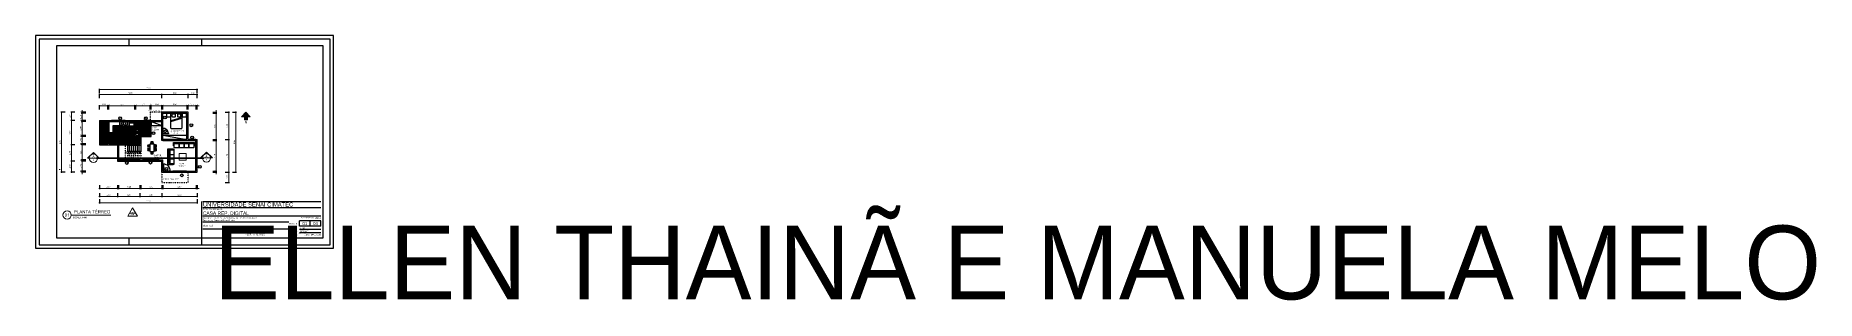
# Paper-space layout 'Layout1' of a CAD drawing. Header units: millimetres. Extents: x -20 to 2551, y -82 to 300.
# The model-space entities are those that its viewports show. They can reach past a viewport. Long polylines and large blocks are cut down to what shows.
import ezdxf
from ezdxf.enums import TextEntityAlignment as Align

# ---------------------------------------------------------------- set-up
doc = ezdxf.new("R2018")
doc.units = ezdxf.units.MM
doc.linetypes.add('DIVIDE', pattern=[31.75, 12.7, -6.35, 0, -6.35, 0, -6.35])
doc.linetypes.add('HIDDEN', pattern=[9.525, 6.35, -3.175])
doc.layers.add('0_MRG_AUX', color=7, linetype='Continuous', true_color=0xecbcd1, plot=False)
doc.layers.add('CAR_0', color=7, linetype='Continuous', true_color=0xff6b00, plot=False)
for name, color, linetype in [('ARQ_ALV CT', 5, 'Continuous'), ('ARQ_CONC VS', 2, 'Continuous'), ('ARQ_ESQ CT', 30, 'Continuous'), ('ARQ_ESQ VS', 2, 'Continuous'), ('ARQ_GRADIL', 2, 'Continuous'), ('ARQ_MOB 01', 74, 'Continuous'), ('ARQ_PISO', 1, 'Continuous'), ('ARQ_PROJ SUP', 1, 'DIVIDE'), ('ARQ_SAN 01', 1, 'Continuous'), ('ARQ_SAN 02', 2, 'Continuous'), ('ARQ_TXT 01', 130, 'Continuous'), ('CAR_LINHAS_CINZA', 8, 'Continuous'), ('CAR_LINHAS_DESTAQUE', 3, 'Continuous'), ('CAR_TEXTO_CINZA', 8, 'Continuous'), ('CAR_TEXTO_PRETO', 1, 'Continuous'), ('MRG_EXTERNA', 1, 'Continuous'), ('MRG_INTERNA', 2, 'Continuous'), ('PDF4_SIMB_01', 7, 'Continuous'), ('PDF4_SIMB_02', 7, 'Continuous'), ('PDF4_SIMB_TXT', 7, 'Continuous'), ('PDF5_SIMB_01', 7, 'Continuous'), ('PDF5_SIMB_02', 7, 'Continuous'), ('PDF5_SIMB_TXT', 7, 'Continuous'), ('PDF_ARQ_MOB 01', 7, 'Continuous'), ('SIMB_PREENCHIMENTO', 253, 'Continuous')]:
    doc.layers.add(name, color=color, linetype=linetype)
doc.layers.add('ARQ_COTA_AZUL', color=5, linetype='Continuous', lineweight=20, true_color=0x0000ff)
doc.layers.add('ARQ_texto_elementos', color=9, linetype='Continuous', lineweight=20)
doc.layers.add('LCORTE', color=234, linetype='HIDDEN', lineweight=30)
doc.layers.add('PDF4_SIMB_PREENCHIMENTO', color=7, linetype='Continuous', true_color=0xbababa)
doc.layers.add('PDF5_SIMB_PREENCHIMENTO', color=7, linetype='Continuous', true_color=0xbababa)
doc.styles.add('Annot_2.0mm', font='arial.ttf', dxfattribs={"height": 2})
doc.styles.add('Arial', font='arial.ttf')
doc.styles.add('cota', font='arial.ttf')
doc.styles.get("Standard").update_dxf_attribs({"font": 'arial.ttf'})
doc.dimstyles.new('Info 01 - annot', dxfattribs={"dimtxt": 2, "dimasz": 3, "dimexe": 1, "dimexo": 1, "dimgap": 1, "dimtad": 1, "dimzin": 4, "dimtxsty": 'cota', "dimblk": 'DOTSMALL', "dimcen": 2, "dimdle": 1, "dimclrd": 256, "dimclre": 256, "dimclrt": 1, "dimazin": 2, "dimtfac": 0.09, "dimtix": 1, "dimtmove": 2, "dimatfit": 2, "dimfxl": 5, "dimfxlon": 1, "dimtolj": 1, "dimtzin": 4, "dimlwd": -1, "dimarcsym": 1})
pattern_1 = [(0, (719.43577, 257.60684), (0, 0.15875), []), (90, (719.43577, 257.60684), (-0.15875, 1e-17), [])]

psp = doc.layouts.get("Layout1")

msp = doc.modelspace()

# ---------------------------------------------------------------- texts
at = {"layer": 'ARQ_texto_elementos'}
for s, p in [('J4 ', (758.725, 270.03)), ('J3 ', (762.423, 270.011)), ('J5', (765.175, 270.122)), ('P4', (763.53, 267.863)), ('P2 ', (765.227, 268.116)), ('J1 ', (769.005, 268.99)), ('P2 ', (757.435, 266.796)), ('P2 ', (761.205, 266.796)), ('J6', (769.114, 267.216)), ('J2 ', (759.699, 263.55)), ('P3 ', (763.102, 263.589)), ('P1 ', (765.403, 262.711)), ('J6', (770.189, 262.987)), ('J1 ', (767.65, 261.762))]:
    msp.add_text(s, height=0.15, dxfattribs=at).set_placement(p, align=Align.MIDDLE_CENTER)
at = {"layer": 'ARQ_TXT 01', "char_height": 0.2, "attachment_point": 1, "style": 'Annot_2.0mm'}
for s, insert, width in [('PROJ. PAV. SUP.', (762.586, 271.157), 2.55719), ('COZINHA\\P12.79 m²', (758.703, 268.011), 2.20077), ('SANIT.\\P4.20 m²', (761.531, 268.289), 2.20077), ('CIRC.\\P3.22 m²', (763.353, 268.812), 2.20077), ('Q. HOSPEDES\\P13.30 m²', (766, 268.259), 2.20077), ('ESCADA\\P7.15m²', (759.877, 264.84), 2.20077), ('JANTAR\\P10.62 m²', (763.548, 264.729), 2.20077), ('ESTAR\\P21.12 m²', (767.024, 263.543), 2.20077), ('PROJ. PAV. SUP.', (764.962, 261.332), 2.55719)]:
    msp.add_mtext(s, dxfattribs=dict(at, insert=insert, width=width))
at = {"layer": 'ARQ_TXT 01', "insert": (756.048, 266.571), "char_height": 0.2, "width": 2.20077, "attachment_point": 1, "rotation": 90, "style": 'Annot_2.0mm'}
msp.add_mtext('SERVIÇO \\P3.84 m²', dxfattribs=at)

# ---------------------------------------------------------------- blocks, each defined once
blk = doc.blocks.new('FORMATO_A3mmD')
at = {"layer": '0_MRG_AUX'}
blk.add_lwpolyline([(5, -5), (5, 302), (-425, 302), (-425, -5)], close=True, dxfattribs=at)
at = {"layer": 'MRG_EXTERNA'}
blk.add_lwpolyline([(0, 0), (0, 297), (-420, 297), (-420, 0)], close=True, dxfattribs=at)
at = {"layer": 'MRG_INTERNA'}
for p, q in [((-290, 287), (-290, 297)), ((-185, 287), (-185, 297)), ((-185, 287), (-185, 297)), ((-290, 0), (-290, 10)), ((-185, 0), (-185, 10)), ((-185, 0), (-185, 10))]:
    blk.add_line(p, q, dxfattribs=at)
blk.add_lwpolyline([(-10, 10), (-10, 287), (-395, 287), (-395, 10)], close=True, dxfattribs=at)
blk = doc.blocks.new('carimbo')
at = {"layer": 'CAR_0'}
for p, q in [((-0.175, 0), (-0.175, 0.0522)), ((0, 0), (0, 0.0522)), ((-0.175, 0), (0, 0))]:
    blk.add_line(p, q, dxfattribs=at)
at = {"layer": 'CAR_LINHAS_CINZA'}
for p, q in [((-0.1734, 0.0522), (-0.0033, 0.0522)), ((-0.1734, 0.0437), (-0.0033, 0.0437)), ((-0.0033, 0.031), (-0.1734, 0.031)), ((-0.0494, 0.0227), (-0.1734, 0.0227)), ((-0.0494, 0.0125), (-0.1734, 0.0125))]:
    blk.add_line(p, q, dxfattribs=at)
at = {"layer": 'CAR_LINHAS_DESTAQUE'}
for p, q in [((-0.0033, 0.0244), (-0.034, 0.0244)), ((-0.034, 0.0167), (-0.034, 0.0244)), ((-0.0033, 0.0167), (-0.034, 0.0167)), ((-0.0186, 0.0167), (-0.0186, 0.0244)), ((-0.0033, 0.0167), (-0.0033, 0.0244))]:
    blk.add_line(p, q, dxfattribs=at)
at = {"layer": 'CAR_TEXTO_CINZA'}
for p, q in [((-0.0033, 0.0117), (-0.034, 0.0117)), ((-0.0033, 0.0069), (-0.034, 0.0069))]:
    blk.add_line(p, q, dxfattribs=at)
at = {"layer": 'CAR_TEXTO_CINZA', "style": 'Arial'}
for s, height, p in [('Disciplina:', 0.002, (-0.1734, 0.0275)), ('Docente(s):', 0.002, (-0.1734, 0.024)), ('Ano/Semestre:', 0.002, (-0.0317, 0.028)), ('Prancha: ', 0.0022, (-0.049, 0.0192)), ('Escala:', 0.0022, (-0.049, 0.0132)), ('Emissão:', 0.0022, (-0.049, 0.0082)), ('Revisão: ', 0.0022, (-0.049, 0.0036)), ('Data:', 0.0022, (-0.027, 0.0036))]:
    blk.add_text(s, height=height, dxfattribs=at).set_placement(p)
blk.add_text('Discente(s):', height=0.002, dxfattribs=at).set_placement((-0.173, 0.0176), align=Align.MIDDLE_LEFT)
at = {"layer": 'CAR_TEXTO_CINZA', "style": 'Arial', "flags": 8}
blk.add_attdef('FASE', (-0.1734, 0.04), '', height=0.002, dxfattribs=at)
blk.add_attdef('A/S', text='', height=0.002, dxfattribs=at).set_placement((-0.0033, 0.0278), align=Align.RIGHT)
at = {"layer": 'CAR_TEXTO_PRETO', "lineweight": 30, "flags": 104}
blk.add_attdef('TITULO_01', text='', height=0.003, dxfattribs=at).set_placement((-0.1122, 0.0062), align=Align.MIDDLE_CENTER)
at = {"layer": 'CAR_TEXTO_PRETO', "linetype": 'Continuous', "style": 'Arial', "flags": 8}
for tag, p, height in [('NOME', (-0.1734, 0.033), 0.005), ('IES-CURSO', (-0.1734, 0.045), 0.006)]:
    blk.add_attdef(tag, p, '', height=height, dxfattribs=at)
at = {"layer": 'CAR_TEXTO_PRETO', "style": 'Arial', "flags": 8}
for tag, p in [('DOCENTE', (-0.1579, 0.024)), ('DISCIPLINA', (-0.1578, 0.0275)), ('REVN', (-0.0356, 0.0038)), ('DATAEMISSÃO', (-0.0334, 0.0082))]:
    blk.add_attdef(tag, p, '', height=0.002, dxfattribs=at)
at = {"layer": 'CAR_TEXTO_PRETO', "lineweight": 30, "flags": 104}
blk.add_attdef('DISCENTE', text='', height=0.002, dxfattribs=at).set_placement((-0.1576, 0.0176), align=Align.MIDDLE_LEFT)
at = {"layer": 'CAR_TEXTO_PRETO', "style": 'Arial'}
blk.add_attdef('ESCALA', (-0.0335, 0.0129), '', height=0.002, dxfattribs=at)
at = {"layer": 'CAR_TEXTO_PRETO', "style": 'Arial', "flags": 8}
for tag, p in [('NUM', (-0.0263, 0.0205)), ('TOT', (-0.011, 0.0205))]:
    blk.add_attdef(tag, text='', height=0.0045, dxfattribs=at).set_placement(p, align=Align.MIDDLE_CENTER)
blk.add_attdef('REVDATA', text='', height=0.002, dxfattribs=at).set_placement((-0.0034, 0.0037), align=Align.RIGHT)
blk = doc.blocks.new('A$C8cfb7daf')
for p, q in [((55, 190), (0, 190)), ((0, 190), (0, 150)), ((0, 150), (55, 150)), ((55, 150), (55, 190)), ((197.5, 190), (57.5, 190)), ((57.5, 130), (57.5, 190)), ((57.5, 100), (197.5, 140)), ((57.5, 90), (197.5, 130)), ((57.5, 2.5), (57.5, 130)), ((60, 0), (195, 0)), ((197.5, 190), (197.5, 130)), ((197.5, 130), (197.5, 2.5)), ((200, 190), (200, 150)), ((255, 190), (200, 190)), ((200, 150), (255, 150)), ((255, 150), (255, 190))]:
    blk.add_line(p, q)
for points in [[(110, 182.5), (75, 182.5), (70, 177.5), (70, 152.5), (75, 147.5), (110, 147.5), (115, 152.5), (115, 177.5)], [(180, 182.5), (145, 182.5), (140, 177.5), (140, 152.5), (145, 147.5), (180, 147.5), (185, 152.5), (185, 177.5)]]:
    blk.add_lwpolyline(points, close=True)
for centre, start, end in [((60, 2.5), 180, 270), ((195, 2.5), 270, 0)]:
    blk.add_arc(centre, 2.5, start, end)
blk = doc.blocks.new('VASO_BELL')
at = {"true_color": 0xffffff}
h = blk.add_hatch(color=7, dxfattribs=at)
h.dxf.hatch_style = 1
edge = h.paths.add_edge_path()
edge.add_line((0, 0), (0.37, 0))
edge.add_line((0.37, 0), (0.37, -0.13))
edge.add_line((0.37, -0.13), (0.37, -0.51))
edge.add_arc((0.19, -0.51), 0.185, 180, 360, ccw=False)
edge.add_line((0, -0.51), (0, -0.13))
edge.add_line((0, -0.13), (0, 0))
h = blk.add_hatch(color=7, dxfattribs=at)
h.dxf.hatch_style = 1
h.paths.add_polyline_path([(-0.01, -0.09), (-0.02, -0.09), (-0.02, -0.12), (-0.01, -0.12)])
h = blk.add_hatch(color=7, dxfattribs=at)
h.dxf.hatch_style = 1
h.paths.add_polyline_path([(0, -0.09), (-0.01, -0.09), (-0.01, -0.12), (0, -0.12)])
at = {"layer": 'ARQ_SAN 01'}
for p, q in [((0.06, -0.36), (0.06, -0.51)), ((0.06, -0.36), (0.06, -0.51)), ((0.08, -0.34), (0.29, -0.34)), ((0.08, -0.34), (0.29, -0.34)), ((0.14, -0.35), (0.14, -0.41)), ((0.23, -0.35), (0.23, -0.41)), ((0.31, -0.36), (0.31, -0.51)), ((0.31, -0.36), (0.31, -0.51))]:
    blk.add_line(p, q, dxfattribs=at)
for centre in [(0.11, -0.25), (0.26, -0.25)]:
    blk.add_circle(centre, 0.0075, dxfattribs=at)
for centre, radius, start, end in [((0.08, -0.36), 0.025, 90, 180), ((0.08, -0.36), 0.019, 90, 180), ((0.19, -0.51), 0.129, 179.7773, 0.2227), ((0.19, -0.5), 0.123, 182.6006, 357.3994), ((0.19, -0.59), 0.244, 91.4264, 101.8331), ((0.17, -0.41), 0.027, 180, 229.1678), ((0.19, -0.39), 0.053, 229.1678, 310.8322), ((0.18, -0.59), 0.244, 78.1669, 88.5736), ((0.2, -0.41), 0.027, 310.8322, 0), ((0.29, -0.36), 0.025, 0, 90), ((0.29, -0.36), 0.019, 0, 90)]:
    blk.add_arc(centre, radius, start, end, dxfattribs=at)
at = {"layer": 'ARQ_SAN 02'}
for p, q in [((0, 0), (0, -0.13)), ((0, 0), (0.37, 0)), ((0.37, 0), (0.37, -0.13)), ((-0.02, -0.09), (-0.01, -0.09)), ((-0.02, -0.12), (-0.02, -0.09)), ((-0.02, -0.12), (-0.01, -0.12)), ((-0.01, -0.12), (-0.01, -0.09)), ((0, -0.09), (-0.01, -0.09)), ((0, -0.12), (-0.01, -0.12)), ((0, -0.51), (0, -0.13)), ((0.03, -0.33), (0.03, -0.51)), ((0.05, -0.31), (0.32, -0.31)), ((0.3, -0.19), (0.07, -0.19)), ((0.34, -0.33), (0.34, -0.51)), ((0.37, -0.51), (0.37, -0.13))]:
    blk.add_line(p, q, dxfattribs=at)
for centre, radius, start, end in [((0.07, -0.13), 0.069, 180, 270), ((0.19, -0.51), 0.185, 180, 0), ((0.05, -0.33), 0.025, 90, 180), ((0.19, -0.51), 0.159, 180, 0), ((0.3, -0.13), 0.069, 270, 0), ((0.32, -0.33), 0.025, 0, 90)]:
    blk.add_arc(centre, radius, start, end, dxfattribs=at)
blk = doc.blocks.new('_DotSmall')
at = {"color": 0, "linetype": 'ByBlock', "const_width": 0.5}
blk.add_lwpolyline([(-0.0625, 0, 1), (0.0625, 0, 1)], format="xyb", close=True, dxfattribs=at)
blk = doc.blocks.new('*D79')
at = {"layer": 'ARQ_COTA_AZUL', "transparency": 16777216}
for p, q in [((764.7, 259.86), (764.4, 259.86)), ((764.7, 259.86), (764.85, 259.86)), ((764.85, 259.86), (765.15, 259.86))]:
    blk.add_line(p, q, dxfattribs=at)
at = {"layer": 'ARQ_COTA_AZUL', "lineweight": -2, "transparency": 16777216}
for p, q in [((764.7, 260.36), (764.7, 259.76)), ((764.85, 260.36), (764.85, 259.76))]:
    blk.add_line(p, q, dxfattribs=at)
at = {"layer": 'ARQ_COTA_AZUL', "transparency": 16777216, "xscale": 0.3, "yscale": 0.3, "zscale": 0.3}
blk.add_blockref('_DotSmall', (764.7, 259.86), dxfattribs=at)
at = {"layer": 'ARQ_COTA_AZUL', "transparency": 16777216, "xscale": 0.3, "yscale": 0.3, "zscale": 0.3, "rotation": 180}
blk.add_blockref('_DotSmall', (764.85, 259.86), dxfattribs=at)
at = {"layer": 'ARQ_COTA_AZUL', "color": 1, "transparency": 16777216, "insert": (764.77, 260.08), "char_height": 0.2, "attachment_point": 5, "style": 'cota'}
blk.add_mtext('\\A1;,15', dxfattribs=at)
blk = doc.blocks.new('*D80')
at = {"layer": 'ARQ_COTA_AZUL', "transparency": 16777216}
blk.add_line((764.75, 259.86), (769.75, 259.86), dxfattribs=at)
at = {"layer": 'ARQ_COTA_AZUL', "lineweight": -2, "transparency": 16777216}
for p, q in [((764.85, 260.36), (764.85, 259.76)), ((769.65, 260.36), (769.65, 259.76))]:
    blk.add_line(p, q, dxfattribs=at)
at = {"layer": 'ARQ_COTA_AZUL', "transparency": 16777216, "xscale": 0.3, "yscale": 0.3, "zscale": 0.3, "rotation": 180}
blk.add_blockref('_DotSmall', (764.85, 259.86), dxfattribs=at)
at = {"layer": 'ARQ_COTA_AZUL', "transparency": 16777216, "xscale": 0.3, "yscale": 0.3, "zscale": 0.3}
blk.add_blockref('_DotSmall', (769.65, 259.86), dxfattribs=at)
at = {"layer": 'ARQ_COTA_AZUL', "color": 1, "transparency": 16777216, "insert": (767.25, 260.08), "char_height": 0.2, "attachment_point": 5, "style": 'cota'}
blk.add_mtext('\\A1;4,80', dxfattribs=at)
blk = doc.blocks.new('*D81')
at = {"layer": 'ARQ_COTA_AZUL', "transparency": 16777216}
for p, q in [((769.65, 259.86), (769.35, 259.86)), ((769.65, 259.86), (769.8, 259.86)), ((769.8, 259.86), (770.1, 259.86))]:
    blk.add_line(p, q, dxfattribs=at)
at = {"layer": 'ARQ_COTA_AZUL', "lineweight": -2, "transparency": 16777216}
for p, q in [((769.65, 260.36), (769.65, 259.76)), ((769.8, 260.36), (769.8, 259.76))]:
    blk.add_line(p, q, dxfattribs=at)
at = {"layer": 'ARQ_COTA_AZUL', "transparency": 16777216, "xscale": 0.3, "yscale": 0.3, "zscale": 0.3}
blk.add_blockref('_DotSmall', (769.65, 259.86), dxfattribs=at)
at = {"layer": 'ARQ_COTA_AZUL', "transparency": 16777216, "xscale": 0.3, "yscale": 0.3, "zscale": 0.3, "rotation": 180}
blk.add_blockref('_DotSmall', (769.8, 259.86), dxfattribs=at)
at = {"layer": 'ARQ_COTA_AZUL', "color": 1, "transparency": 16777216, "insert": (769.72, 260.08), "char_height": 0.2, "attachment_point": 5, "style": 'cota'}
blk.add_mtext('\\A1;,15', dxfattribs=at)
blk = doc.blocks.new('*D82')
at = {"layer": 'ARQ_COTA_AZUL', "transparency": 16777216}
for p, q in [((758.3, 259.86), (758, 259.86)), ((758.3, 259.86), (758.45, 259.86)), ((758.45, 259.86), (758.75, 259.86))]:
    blk.add_line(p, q, dxfattribs=at)
at = {"layer": 'ARQ_COTA_AZUL', "lineweight": -2, "transparency": 16777216}
for p, q in [((758.3, 260.36), (758.3, 259.76)), ((758.45, 260.36), (758.45, 259.76))]:
    blk.add_line(p, q, dxfattribs=at)
at = {"layer": 'ARQ_COTA_AZUL', "transparency": 16777216, "xscale": 0.3, "yscale": 0.3, "zscale": 0.3}
blk.add_blockref('_DotSmall', (758.3, 259.86), dxfattribs=at)
at = {"layer": 'ARQ_COTA_AZUL', "transparency": 16777216, "xscale": 0.3, "yscale": 0.3, "zscale": 0.3, "rotation": 180}
blk.add_blockref('_DotSmall', (758.45, 259.86), dxfattribs=at)
at = {"layer": 'ARQ_COTA_AZUL', "color": 1, "transparency": 16777216, "insert": (758.37, 260.08), "char_height": 0.2, "attachment_point": 5, "style": 'cota'}
blk.add_mtext('\\A1;,15', dxfattribs=at)
blk = doc.blocks.new('*D83')
at = {"layer": 'ARQ_COTA_AZUL', "lineweight": -2, "transparency": 16777216}
for p, q in [((772.08, 262.38), (772.68, 262.38)), ((772.08, 262.23), (772.68, 262.23))]:
    blk.add_line(p, q, dxfattribs=at)
at = {"layer": 'ARQ_COTA_AZUL', "transparency": 16777216}
for p, q in [((772.58, 262.38), (772.58, 262.68)), ((772.58, 262.23), (772.58, 262.38)), ((772.58, 262.23), (772.58, 261.93))]:
    blk.add_line(p, q, dxfattribs=at)
at = {"layer": 'ARQ_COTA_AZUL', "transparency": 16777216, "xscale": 0.3, "yscale": 0.3, "zscale": 0.3}
for p, rotation in [((772.58, 262.38), 270), ((772.58, 262.23), 90)]:
    blk.add_blockref('_DotSmall', p, dxfattribs=dict(at, rotation=rotation))
at = {"layer": 'ARQ_COTA_AZUL', "color": 1, "transparency": 16777216, "insert": (772.36, 262.3), "char_height": 0.2, "attachment_point": 5, "rotation": 90, "style": 'cota'}
blk.add_mtext('\\A1;,15', dxfattribs=at)
blk = doc.blocks.new('*D84')
at = {"layer": 'ARQ_COTA_AZUL', "lineweight": -2, "transparency": 16777216}
for p, q in [((772.08, 266.78), (772.68, 266.78)), ((772.08, 262.38), (772.68, 262.38))]:
    blk.add_line(p, q, dxfattribs=at)
at = {"layer": 'ARQ_COTA_AZUL', "transparency": 16777216}
blk.add_line((772.58, 262.28), (772.58, 266.88), dxfattribs=at)
at = {"layer": 'ARQ_COTA_AZUL', "transparency": 16777216, "xscale": 0.3, "yscale": 0.3, "zscale": 0.3}
for p, rotation in [((772.58, 266.78), 90), ((772.58, 262.38), 270)]:
    blk.add_blockref('_DotSmall', p, dxfattribs=dict(at, rotation=rotation))
at = {"layer": 'ARQ_COTA_AZUL', "color": 1, "transparency": 16777216, "insert": (772.36, 264.58), "char_height": 0.2, "attachment_point": 5, "rotation": 90, "style": 'cota'}
blk.add_mtext('\\A1;4,40', dxfattribs=at)
blk = doc.blocks.new('*D85')
at = {"layer": 'ARQ_COTA_AZUL', "lineweight": -2, "transparency": 16777216}
for p, q in [((772.08, 266.93), (772.68, 266.93)), ((772.08, 266.78), (772.68, 266.78))]:
    blk.add_line(p, q, dxfattribs=at)
at = {"layer": 'ARQ_COTA_AZUL', "transparency": 16777216}
for p, q in [((772.58, 266.93), (772.58, 267.23)), ((772.58, 266.78), (772.58, 266.93)), ((772.58, 266.78), (772.58, 266.48))]:
    blk.add_line(p, q, dxfattribs=at)
at = {"layer": 'ARQ_COTA_AZUL', "transparency": 16777216, "xscale": 0.3, "yscale": 0.3, "zscale": 0.3}
for p, rotation in [((772.58, 266.93), 270), ((772.58, 266.78), 90)]:
    blk.add_blockref('_DotSmall', p, dxfattribs=dict(at, rotation=rotation))
at = {"layer": 'ARQ_COTA_AZUL', "color": 1, "transparency": 16777216, "insert": (772.36, 266.85), "char_height": 0.2, "attachment_point": 5, "rotation": 90, "style": 'cota'}
blk.add_mtext('\\A1;,15', dxfattribs=at)
blk = doc.blocks.new('*D86')
at = {"layer": 'ARQ_COTA_AZUL', "lineweight": -2, "transparency": 16777216}
for p, q in [((772.08, 270.73), (772.68, 270.73)), ((772.08, 266.93), (772.68, 266.93))]:
    blk.add_line(p, q, dxfattribs=at)
at = {"layer": 'ARQ_COTA_AZUL', "transparency": 16777216}
blk.add_line((772.58, 266.83), (772.58, 270.83), dxfattribs=at)
at = {"layer": 'ARQ_COTA_AZUL', "transparency": 16777216, "xscale": 0.3, "yscale": 0.3, "zscale": 0.3}
for p, rotation in [((772.58, 270.73), 90), ((772.58, 266.93), 270)]:
    blk.add_blockref('_DotSmall', p, dxfattribs=dict(at, rotation=rotation))
at = {"layer": 'ARQ_COTA_AZUL', "color": 1, "transparency": 16777216, "insert": (772.36, 268.83), "char_height": 0.2, "attachment_point": 5, "rotation": 90, "style": 'cota'}
blk.add_mtext('\\A1;3,80', dxfattribs=at)
blk = doc.blocks.new('*D59')
at = {"layer": 'ARQ_COTA_AZUL', "lineweight": -2, "transparency": 16777216}
for p, q in [((772.08, 270.88), (772.68, 270.88)), ((772.08, 270.73), (772.68, 270.73))]:
    blk.add_line(p, q, dxfattribs=at)
at = {"layer": 'ARQ_COTA_AZUL', "transparency": 16777216}
for p, q in [((772.58, 270.88), (772.58, 271.18)), ((772.58, 270.73), (772.58, 270.88)), ((772.58, 270.73), (772.58, 270.43))]:
    blk.add_line(p, q, dxfattribs=at)
at = {"layer": 'ARQ_COTA_AZUL', "transparency": 16777216, "xscale": 0.3, "yscale": 0.3, "zscale": 0.3}
for p, rotation in [((772.58, 270.88), 270), ((772.58, 270.73), 90)]:
    blk.add_blockref('_DotSmall', p, dxfattribs=dict(at, rotation=rotation))
at = {"layer": 'ARQ_COTA_AZUL', "color": 1, "transparency": 16777216, "insert": (772.36, 270.8), "char_height": 0.2, "attachment_point": 5, "rotation": 90, "style": 'cota'}
blk.add_mtext('\\A1;,15', dxfattribs=at)
blk = doc.blocks.new('*D60')
at = {"layer": 'ARQ_COTA_AZUL', "transparency": 16777216}
for p, q in [((769.65, 271.78), (769.35, 271.78)), ((769.8, 271.78), (769.65, 271.78)), ((769.8, 271.78), (770.1, 271.78))]:
    blk.add_line(p, q, dxfattribs=at)
at = {"layer": 'ARQ_COTA_AZUL', "lineweight": -2, "transparency": 16777216}
for p, q in [((769.65, 271.28), (769.65, 271.88)), ((769.8, 271.28), (769.8, 271.88))]:
    blk.add_line(p, q, dxfattribs=at)
at = {"layer": 'ARQ_COTA_AZUL', "transparency": 16777216, "xscale": 0.3, "yscale": 0.3, "zscale": 0.3}
blk.add_blockref('_DotSmall', (769.65, 271.78), dxfattribs=at)
at = {"layer": 'ARQ_COTA_AZUL', "transparency": 16777216, "xscale": 0.3, "yscale": 0.3, "zscale": 0.3, "rotation": 180}
blk.add_blockref('_DotSmall', (769.8, 271.78), dxfattribs=at)
at = {"layer": 'ARQ_COTA_AZUL', "color": 1, "transparency": 16777216, "insert": (769.72, 272), "char_height": 0.2, "attachment_point": 5, "style": 'cota'}
blk.add_mtext('\\A1;,15', dxfattribs=at)
blk = doc.blocks.new('*D61')
at = {"layer": 'ARQ_COTA_AZUL', "transparency": 16777216}
blk.add_line((769.75, 271.78), (768.4, 271.78), dxfattribs=at)
at = {"layer": 'ARQ_COTA_AZUL', "lineweight": -2, "transparency": 16777216}
for p, q in [((768.5, 271.28), (768.5, 271.88)), ((769.65, 271.28), (769.65, 271.88))]:
    blk.add_line(p, q, dxfattribs=at)
at = {"layer": 'ARQ_COTA_AZUL', "transparency": 16777216, "xscale": 0.3, "yscale": 0.3, "zscale": 0.3, "rotation": 180}
blk.add_blockref('_DotSmall', (768.5, 271.78), dxfattribs=at)
at = {"layer": 'ARQ_COTA_AZUL', "transparency": 16777216, "xscale": 0.3, "yscale": 0.3, "zscale": 0.3}
blk.add_blockref('_DotSmall', (769.65, 271.78), dxfattribs=at)
at = {"layer": 'ARQ_COTA_AZUL', "color": 1, "transparency": 16777216, "insert": (769.07, 272), "char_height": 0.2, "attachment_point": 5, "style": 'cota'}
blk.add_mtext('\\A1;1,15', dxfattribs=at)
blk = doc.blocks.new('*D62')
at = {"layer": 'ARQ_COTA_AZUL', "transparency": 16777216}
for p, q in [((768.35, 271.78), (768.05, 271.78)), ((768.5, 271.78), (768.35, 271.78)), ((768.5, 271.78), (768.8, 271.78))]:
    blk.add_line(p, q, dxfattribs=at)
at = {"layer": 'ARQ_COTA_AZUL', "lineweight": -2, "transparency": 16777216}
for p, q in [((768.35, 271.28), (768.35, 271.88)), ((768.5, 271.28), (768.5, 271.88))]:
    blk.add_line(p, q, dxfattribs=at)
at = {"layer": 'ARQ_COTA_AZUL', "transparency": 16777216, "xscale": 0.3, "yscale": 0.3, "zscale": 0.3}
blk.add_blockref('_DotSmall', (768.35, 271.78), dxfattribs=at)
at = {"layer": 'ARQ_COTA_AZUL', "transparency": 16777216, "xscale": 0.3, "yscale": 0.3, "zscale": 0.3, "rotation": 180}
blk.add_blockref('_DotSmall', (768.5, 271.78), dxfattribs=at)
at = {"layer": 'ARQ_COTA_AZUL', "color": 1, "transparency": 16777216, "insert": (768.42, 272), "char_height": 0.2, "attachment_point": 5, "style": 'cota'}
blk.add_mtext('\\A1;,15', dxfattribs=at)
blk = doc.blocks.new('*D63')
at = {"layer": 'ARQ_COTA_AZUL', "transparency": 16777216}
blk.add_line((768.45, 271.78), (764.75, 271.78), dxfattribs=at)
at = {"layer": 'ARQ_COTA_AZUL', "lineweight": -2, "transparency": 16777216}
for p, q in [((764.85, 271.28), (764.85, 271.88)), ((768.35, 271.28), (768.35, 271.88))]:
    blk.add_line(p, q, dxfattribs=at)
at = {"layer": 'ARQ_COTA_AZUL', "transparency": 16777216, "xscale": 0.3, "yscale": 0.3, "zscale": 0.3, "rotation": 180}
blk.add_blockref('_DotSmall', (764.85, 271.78), dxfattribs=at)
at = {"layer": 'ARQ_COTA_AZUL', "transparency": 16777216, "xscale": 0.3, "yscale": 0.3, "zscale": 0.3}
blk.add_blockref('_DotSmall', (768.35, 271.78), dxfattribs=at)
at = {"layer": 'ARQ_COTA_AZUL', "color": 1, "transparency": 16777216, "insert": (766.6, 272), "char_height": 0.2, "attachment_point": 5, "style": 'cota'}
blk.add_mtext('\\A1;3,50', dxfattribs=at)
blk = doc.blocks.new('*D64')
at = {"layer": 'ARQ_COTA_AZUL', "transparency": 16777216}
for p, q in [((764.7, 271.78), (764.4, 271.78)), ((764.85, 271.78), (764.7, 271.78)), ((764.85, 271.78), (765.15, 271.78))]:
    blk.add_line(p, q, dxfattribs=at)
at = {"layer": 'ARQ_COTA_AZUL', "lineweight": -2, "transparency": 16777216}
for p, q in [((764.7, 271.28), (764.7, 271.88)), ((764.85, 271.28), (764.85, 271.88))]:
    blk.add_line(p, q, dxfattribs=at)
at = {"layer": 'ARQ_COTA_AZUL', "transparency": 16777216, "xscale": 0.3, "yscale": 0.3, "zscale": 0.3}
blk.add_blockref('_DotSmall', (764.7, 271.78), dxfattribs=at)
at = {"layer": 'ARQ_COTA_AZUL', "transparency": 16777216, "xscale": 0.3, "yscale": 0.3, "zscale": 0.3, "rotation": 180}
blk.add_blockref('_DotSmall', (764.85, 271.78), dxfattribs=at)
at = {"layer": 'ARQ_COTA_AZUL', "color": 1, "transparency": 16777216, "insert": (764.77, 272), "char_height": 0.2, "attachment_point": 5, "style": 'cota'}
blk.add_mtext('\\A1;,15', dxfattribs=at)
blk = doc.blocks.new('*D65')
at = {"layer": 'ARQ_COTA_AZUL', "transparency": 16777216}
blk.add_line((764.8, 271.78), (763.1, 271.78), dxfattribs=at)
at = {"layer": 'ARQ_COTA_AZUL', "lineweight": -2, "transparency": 16777216}
for p, q in [((763.2, 271.28), (763.2, 271.88)), ((764.7, 271.28), (764.7, 271.88))]:
    blk.add_line(p, q, dxfattribs=at)
at = {"layer": 'ARQ_COTA_AZUL', "transparency": 16777216, "xscale": 0.3, "yscale": 0.3, "zscale": 0.3, "rotation": 180}
blk.add_blockref('_DotSmall', (763.2, 271.78), dxfattribs=at)
at = {"layer": 'ARQ_COTA_AZUL', "transparency": 16777216, "xscale": 0.3, "yscale": 0.3, "zscale": 0.3}
blk.add_blockref('_DotSmall', (764.7, 271.78), dxfattribs=at)
at = {"layer": 'ARQ_COTA_AZUL', "color": 1, "transparency": 16777216, "insert": (763.95, 272), "char_height": 0.2, "attachment_point": 5, "style": 'cota'}
blk.add_mtext('\\A1;1,50', dxfattribs=at)
blk = doc.blocks.new('*D66')
at = {"layer": 'ARQ_COTA_AZUL', "transparency": 16777216}
for p, q in [((763.05, 271.78), (762.75, 271.78)), ((763.2, 271.78), (763.05, 271.78)), ((763.2, 271.78), (763.5, 271.78))]:
    blk.add_line(p, q, dxfattribs=at)
at = {"layer": 'ARQ_COTA_AZUL', "lineweight": -2, "transparency": 16777216}
for p, q in [((763.05, 271.28), (763.05, 271.88)), ((763.2, 271.28), (763.2, 271.88))]:
    blk.add_line(p, q, dxfattribs=at)
at = {"layer": 'ARQ_COTA_AZUL', "transparency": 16777216, "xscale": 0.3, "yscale": 0.3, "zscale": 0.3}
blk.add_blockref('_DotSmall', (763.05, 271.78), dxfattribs=at)
at = {"layer": 'ARQ_COTA_AZUL', "transparency": 16777216, "xscale": 0.3, "yscale": 0.3, "zscale": 0.3, "rotation": 180}
blk.add_blockref('_DotSmall', (763.2, 271.78), dxfattribs=at)
at = {"layer": 'ARQ_COTA_AZUL', "color": 1, "transparency": 16777216, "insert": (763.12, 272), "char_height": 0.2, "attachment_point": 5, "style": 'cota'}
blk.add_mtext('\\A1;,15', dxfattribs=at)
blk = doc.blocks.new('*D67')
at = {"layer": 'ARQ_COTA_AZUL', "transparency": 16777216}
blk.add_line((763.15, 271.78), (760.85, 271.78), dxfattribs=at)
at = {"layer": 'ARQ_COTA_AZUL', "lineweight": -2, "transparency": 16777216}
for p, q in [((760.95, 271.28), (760.95, 271.88)), ((763.05, 271.28), (763.05, 271.88))]:
    blk.add_line(p, q, dxfattribs=at)
at = {"layer": 'ARQ_COTA_AZUL', "transparency": 16777216, "xscale": 0.3, "yscale": 0.3, "zscale": 0.3, "rotation": 180}
blk.add_blockref('_DotSmall', (760.95, 271.78), dxfattribs=at)
at = {"layer": 'ARQ_COTA_AZUL', "transparency": 16777216, "xscale": 0.3, "yscale": 0.3, "zscale": 0.3}
blk.add_blockref('_DotSmall', (763.05, 271.78), dxfattribs=at)
at = {"layer": 'ARQ_COTA_AZUL', "color": 1, "transparency": 16777216, "insert": (762, 272), "char_height": 0.2, "attachment_point": 5, "style": 'cota'}
blk.add_mtext('\\A1;2,10', dxfattribs=at)
blk = doc.blocks.new('*D68')
at = {"layer": 'ARQ_COTA_AZUL', "transparency": 16777216}
for p, q in [((760.8, 271.78), (760.5, 271.78)), ((760.95, 271.78), (760.8, 271.78)), ((760.95, 271.78), (761.25, 271.78))]:
    blk.add_line(p, q, dxfattribs=at)
at = {"layer": 'ARQ_COTA_AZUL', "lineweight": -2, "transparency": 16777216}
for p, q in [((760.8, 271.28), (760.8, 271.88)), ((760.95, 271.28), (760.95, 271.88))]:
    blk.add_line(p, q, dxfattribs=at)
at = {"layer": 'ARQ_COTA_AZUL', "transparency": 16777216, "xscale": 0.3, "yscale": 0.3, "zscale": 0.3}
blk.add_blockref('_DotSmall', (760.8, 271.78), dxfattribs=at)
at = {"layer": 'ARQ_COTA_AZUL', "transparency": 16777216, "xscale": 0.3, "yscale": 0.3, "zscale": 0.3, "rotation": 180}
blk.add_blockref('_DotSmall', (760.95, 271.78), dxfattribs=at)
at = {"layer": 'ARQ_COTA_AZUL', "color": 1, "transparency": 16777216, "insert": (760.87, 272), "char_height": 0.2, "attachment_point": 5, "style": 'cota'}
blk.add_mtext('\\A1;,15', dxfattribs=at)
blk = doc.blocks.new('*D69')
at = {"layer": 'ARQ_COTA_AZUL', "transparency": 16777216}
blk.add_line((760.9, 271.78), (756.95, 271.78), dxfattribs=at)
at = {"layer": 'ARQ_COTA_AZUL', "lineweight": -2, "transparency": 16777216}
for p, q in [((757.05, 271.28), (757.05, 271.88)), ((760.8, 271.28), (760.8, 271.88))]:
    blk.add_line(p, q, dxfattribs=at)
at = {"layer": 'ARQ_COTA_AZUL', "transparency": 16777216, "xscale": 0.3, "yscale": 0.3, "zscale": 0.3, "rotation": 180}
blk.add_blockref('_DotSmall', (757.05, 271.78), dxfattribs=at)
at = {"layer": 'ARQ_COTA_AZUL', "transparency": 16777216, "xscale": 0.3, "yscale": 0.3, "zscale": 0.3}
blk.add_blockref('_DotSmall', (760.8, 271.78), dxfattribs=at)
at = {"layer": 'ARQ_COTA_AZUL', "color": 1, "transparency": 16777216, "insert": (758.92, 272), "char_height": 0.2, "attachment_point": 5, "style": 'cota'}
blk.add_mtext('\\A1;3,75', dxfattribs=at)
blk = doc.blocks.new('*D70')
at = {"layer": 'ARQ_COTA_AZUL', "transparency": 16777216}
for p, q in [((756.9, 271.78), (756.6, 271.78)), ((757.05, 271.78), (756.9, 271.78)), ((757.05, 271.78), (757.35, 271.78))]:
    blk.add_line(p, q, dxfattribs=at)
at = {"layer": 'ARQ_COTA_AZUL', "lineweight": -2, "transparency": 16777216}
for p, q in [((756.9, 271.28), (756.9, 271.88)), ((757.05, 271.28), (757.05, 271.88))]:
    blk.add_line(p, q, dxfattribs=at)
at = {"layer": 'ARQ_COTA_AZUL', "transparency": 16777216, "xscale": 0.3, "yscale": 0.3, "zscale": 0.3}
blk.add_blockref('_DotSmall', (756.9, 271.78), dxfattribs=at)
at = {"layer": 'ARQ_COTA_AZUL', "transparency": 16777216, "xscale": 0.3, "yscale": 0.3, "zscale": 0.3, "rotation": 180}
blk.add_blockref('_DotSmall', (757.05, 271.78), dxfattribs=at)
at = {"layer": 'ARQ_COTA_AZUL', "color": 1, "transparency": 16777216, "insert": (756.97, 272), "char_height": 0.2, "attachment_point": 5, "style": 'cota'}
blk.add_mtext('\\A1;,15', dxfattribs=at)
blk = doc.blocks.new('*D71')
at = {"layer": 'ARQ_COTA_AZUL', "transparency": 16777216}
blk.add_line((757, 271.78), (755.6, 271.78), dxfattribs=at)
at = {"layer": 'ARQ_COTA_AZUL', "lineweight": -2, "transparency": 16777216}
for p, q in [((755.7, 271.28), (755.7, 271.88)), ((756.9, 271.28), (756.9, 271.88))]:
    blk.add_line(p, q, dxfattribs=at)
at = {"layer": 'ARQ_COTA_AZUL', "transparency": 16777216, "xscale": 0.3, "yscale": 0.3, "zscale": 0.3, "rotation": 180}
blk.add_blockref('_DotSmall', (755.7, 271.78), dxfattribs=at)
at = {"layer": 'ARQ_COTA_AZUL', "transparency": 16777216, "xscale": 0.3, "yscale": 0.3, "zscale": 0.3}
blk.add_blockref('_DotSmall', (756.9, 271.78), dxfattribs=at)
at = {"layer": 'ARQ_COTA_AZUL', "color": 1, "transparency": 16777216, "insert": (756.3, 272), "char_height": 0.2, "attachment_point": 5, "style": 'cota'}
blk.add_mtext('\\A1;1,20', dxfattribs=at)
blk = doc.blocks.new('*D72')
at = {"layer": 'ARQ_COTA_AZUL', "transparency": 16777216}
for p, q in [((753.22, 269.68), (753.22, 269.98)), ((753.22, 269.68), (753.22, 269.53)), ((753.22, 269.53), (753.22, 269.23))]:
    blk.add_line(p, q, dxfattribs=at)
at = {"layer": 'ARQ_COTA_AZUL', "lineweight": -2, "transparency": 16777216}
for p, q in [((753.72, 269.68), (753.12, 269.68)), ((753.72, 269.53), (753.12, 269.53))]:
    blk.add_line(p, q, dxfattribs=at)
at = {"layer": 'ARQ_COTA_AZUL', "transparency": 16777216, "xscale": 0.3, "yscale": 0.3, "zscale": 0.3}
for p, rotation in [((753.22, 269.68), 270), ((753.22, 269.53), 90)]:
    blk.add_blockref('_DotSmall', p, dxfattribs=dict(at, rotation=rotation))
at = {"layer": 'ARQ_COTA_AZUL', "color": 1, "transparency": 16777216, "insert": (753, 269.6), "char_height": 0.2, "attachment_point": 5, "rotation": 90, "style": 'cota'}
blk.add_mtext('\\A1;,15', dxfattribs=at)
blk = doc.blocks.new('*D73')
at = {"layer": 'ARQ_COTA_AZUL', "lineweight": -2, "transparency": 16777216}
for p, q in [((753.72, 266.33), (753.12, 266.33)), ((753.72, 266.18), (753.12, 266.18))]:
    blk.add_line(p, q, dxfattribs=at)
at = {"layer": 'ARQ_COTA_AZUL', "transparency": 16777216}
for p, q in [((753.22, 266.33), (753.22, 266.63)), ((753.22, 266.33), (753.22, 266.18)), ((753.22, 266.18), (753.22, 265.88))]:
    blk.add_line(p, q, dxfattribs=at)
at = {"layer": 'ARQ_COTA_AZUL', "transparency": 16777216, "xscale": 0.3, "yscale": 0.3, "zscale": 0.3}
for p, rotation in [((753.22, 266.33), 270), ((753.22, 266.18), 90)]:
    blk.add_blockref('_DotSmall', p, dxfattribs=dict(at, rotation=rotation))
at = {"layer": 'ARQ_COTA_AZUL', "color": 1, "transparency": 16777216, "insert": (753, 266.25), "char_height": 0.2, "attachment_point": 5, "rotation": 90, "style": 'cota'}
blk.add_mtext('\\A1;,15', dxfattribs=at)
blk = doc.blocks.new('*D74')
at = {"layer": 'ARQ_COTA_AZUL', "lineweight": -2, "transparency": 16777216}
for p, q in [((753.72, 263.98), (753.12, 263.98)), ((753.72, 263.83), (753.12, 263.83))]:
    blk.add_line(p, q, dxfattribs=at)
at = {"layer": 'ARQ_COTA_AZUL', "transparency": 16777216}
for p, q in [((753.22, 263.98), (753.22, 264.28)), ((753.22, 263.83), (753.22, 263.98)), ((753.22, 263.83), (753.22, 263.53))]:
    blk.add_line(p, q, dxfattribs=at)
at = {"layer": 'ARQ_COTA_AZUL', "transparency": 16777216, "xscale": 0.3, "yscale": 0.3, "zscale": 0.3}
for p, rotation in [((753.22, 263.98), 270), ((753.22, 263.83), 90)]:
    blk.add_blockref('_DotSmall', p, dxfattribs=dict(at, rotation=rotation))
at = {"layer": 'ARQ_COTA_AZUL', "color": 1, "transparency": 16777216, "insert": (753, 263.9), "char_height": 0.2, "attachment_point": 5, "rotation": 90, "style": 'cota'}
blk.add_mtext('\\A1;,15', dxfattribs=at)
blk = doc.blocks.new('*D75')
at = {"layer": 'ARQ_COTA_AZUL', "lineweight": -2, "transparency": 16777216}
for p, q in [((753.72, 262.38), (753.12, 262.38)), ((753.72, 262.23), (753.12, 262.23))]:
    blk.add_line(p, q, dxfattribs=at)
at = {"layer": 'ARQ_COTA_AZUL', "transparency": 16777216}
for p, q in [((753.22, 262.38), (753.22, 262.68)), ((753.22, 262.38), (753.22, 262.23)), ((753.22, 262.23), (753.22, 261.93))]:
    blk.add_line(p, q, dxfattribs=at)
at = {"layer": 'ARQ_COTA_AZUL', "transparency": 16777216, "xscale": 0.3, "yscale": 0.3, "zscale": 0.3}
for p, rotation in [((753.22, 262.38), 270), ((753.22, 262.23), 90)]:
    blk.add_blockref('_DotSmall', p, dxfattribs=dict(at, rotation=rotation))
at = {"layer": 'ARQ_COTA_AZUL', "color": 1, "transparency": 16777216, "insert": (753, 262.3), "char_height": 0.2, "attachment_point": 5, "rotation": 90, "style": 'cota'}
blk.add_mtext('\\A1;,15', dxfattribs=at)
blk = doc.blocks.new('*D76')
at = {"layer": 'ARQ_COTA_AZUL', "transparency": 16777216}
blk.add_line((755.6, 259.86), (758.4, 259.86), dxfattribs=at)
at = {"layer": 'ARQ_COTA_AZUL', "lineweight": -2, "transparency": 16777216}
for p, q in [((755.7, 260.36), (755.7, 259.76)), ((758.3, 260.36), (758.3, 259.76))]:
    blk.add_line(p, q, dxfattribs=at)
at = {"layer": 'ARQ_COTA_AZUL', "transparency": 16777216, "xscale": 0.3, "yscale": 0.3, "zscale": 0.3, "rotation": 180}
blk.add_blockref('_DotSmall', (755.7, 259.86), dxfattribs=at)
at = {"layer": 'ARQ_COTA_AZUL', "transparency": 16777216, "xscale": 0.3, "yscale": 0.3, "zscale": 0.3}
blk.add_blockref('_DotSmall', (758.3, 259.86), dxfattribs=at)
at = {"layer": 'ARQ_COTA_AZUL', "color": 1, "transparency": 16777216, "insert": (757, 260.08), "char_height": 0.2, "attachment_point": 5, "style": 'cota'}
blk.add_mtext('\\A1;2,60', dxfattribs=at)
blk = doc.blocks.new('*D77')
at = {"layer": 'ARQ_COTA_AZUL', "lineweight": -2, "transparency": 16777216}
for p, q in [((773.87, 270.88), (774.47, 270.88)), ((773.87, 266.93), (774.47, 266.93))]:
    blk.add_line(p, q, dxfattribs=at)
at = {"layer": 'ARQ_COTA_AZUL', "transparency": 16777216}
blk.add_line((774.37, 270.98), (774.37, 266.83), dxfattribs=at)
at = {"layer": 'ARQ_COTA_AZUL', "transparency": 16777216, "xscale": 0.3, "yscale": 0.3, "zscale": 0.3}
for p, rotation in [((774.37, 270.88), 90), ((774.37, 266.93), 270)]:
    blk.add_blockref('_DotSmall', p, dxfattribs=dict(at, rotation=rotation))
at = {"layer": 'ARQ_COTA_AZUL', "color": 1, "transparency": 16777216, "insert": (774.15, 268.9), "char_height": 0.2, "attachment_point": 5, "rotation": 90, "style": 'cota'}
blk.add_mtext('\\A1;3,95', dxfattribs=at)
blk = doc.blocks.new('*D78')
at = {"layer": 'ARQ_COTA_AZUL', "lineweight": -2, "transparency": 16777216}
for p, q in [((773.87, 266.93), (774.47, 266.93)), ((773.87, 262.23), (774.47, 262.23))]:
    blk.add_line(p, q, dxfattribs=at)
at = {"layer": 'ARQ_COTA_AZUL', "transparency": 16777216}
blk.add_line((774.37, 267.03), (774.37, 262.13), dxfattribs=at)
at = {"layer": 'ARQ_COTA_AZUL', "transparency": 16777216, "xscale": 0.3, "yscale": 0.3, "zscale": 0.3}
for p, rotation in [((774.37, 266.93), 90), ((774.37, 262.23), 270)]:
    blk.add_blockref('_DotSmall', p, dxfattribs=dict(at, rotation=rotation))
at = {"layer": 'ARQ_COTA_AZUL', "color": 1, "transparency": 16777216, "insert": (774.15, 264.58), "char_height": 0.2, "attachment_point": 5, "rotation": 90, "style": 'cota'}
blk.add_mtext('\\A1;4,70', dxfattribs=at)
blk = doc.blocks.new('*D95')
at = {"layer": 'ARQ_COTA_AZUL', "lineweight": -2, "transparency": 16777216}
for p, q in [((774.91, 270.88), (775.51, 270.88)), ((774.91, 262.23), (775.51, 262.23))]:
    blk.add_line(p, q, dxfattribs=at)
at = {"layer": 'ARQ_COTA_AZUL', "transparency": 16777216}
blk.add_line((775.41, 270.98), (775.41, 262.13), dxfattribs=at)
at = {"layer": 'ARQ_COTA_AZUL', "transparency": 16777216, "xscale": 0.3, "yscale": 0.3, "zscale": 0.3}
for p, rotation in [((775.41, 270.88), 90), ((775.41, 262.23), 270)]:
    blk.add_blockref('_DotSmall', p, dxfattribs=dict(at, rotation=rotation))
at = {"layer": 'ARQ_COTA_AZUL', "color": 1, "transparency": 16777216, "insert": (775.19, 266.55), "char_height": 0.2, "attachment_point": 5, "rotation": 90, "style": 'cota'}
blk.add_mtext('\\A1;8,65', dxfattribs=at)
blk = doc.blocks.new('*D96')
at = {"layer": 'ARQ_COTA_AZUL', "transparency": 16777216}
blk.add_line((768.6, 273.42), (764.6, 273.42), dxfattribs=at)
at = {"layer": 'ARQ_COTA_AZUL', "lineweight": -2, "transparency": 16777216}
for p, q in [((764.7, 272.92), (764.7, 273.52)), ((768.5, 272.92), (768.5, 273.52))]:
    blk.add_line(p, q, dxfattribs=at)
at = {"layer": 'ARQ_COTA_AZUL', "transparency": 16777216, "xscale": 0.3, "yscale": 0.3, "zscale": 0.3, "rotation": 180}
blk.add_blockref('_DotSmall', (764.7, 273.42), dxfattribs=at)
at = {"layer": 'ARQ_COTA_AZUL', "transparency": 16777216, "xscale": 0.3, "yscale": 0.3, "zscale": 0.3}
blk.add_blockref('_DotSmall', (768.5, 273.42), dxfattribs=at)
at = {"layer": 'ARQ_COTA_AZUL', "color": 1, "transparency": 16777216, "insert": (766.6, 273.64), "char_height": 0.2, "attachment_point": 5, "style": 'cota'}
blk.add_mtext('\\A1;3,80', dxfattribs=at)
blk = doc.blocks.new('*D97')
at = {"layer": 'ARQ_COTA_AZUL', "transparency": 16777216}
blk.add_line((764.8, 273.42), (755.6, 273.42), dxfattribs=at)
at = {"layer": 'ARQ_COTA_AZUL', "lineweight": -2, "transparency": 16777216}
for p, q in [((755.7, 272.92), (755.7, 273.52)), ((764.7, 272.92), (764.7, 273.52))]:
    blk.add_line(p, q, dxfattribs=at)
at = {"layer": 'ARQ_COTA_AZUL', "transparency": 16777216, "xscale": 0.3, "yscale": 0.3, "zscale": 0.3, "rotation": 180}
blk.add_blockref('_DotSmall', (755.7, 273.42), dxfattribs=at)
at = {"layer": 'ARQ_COTA_AZUL', "transparency": 16777216, "xscale": 0.3, "yscale": 0.3, "zscale": 0.3}
blk.add_blockref('_DotSmall', (764.7, 273.42), dxfattribs=at)
at = {"layer": 'ARQ_COTA_AZUL', "color": 1, "transparency": 16777216, "insert": (760.2, 273.64), "char_height": 0.2, "attachment_point": 5, "style": 'cota'}
blk.add_mtext('\\A1;9,00', dxfattribs=at)
blk = doc.blocks.new('*D98')
at = {"layer": 'ARQ_COTA_AZUL', "lineweight": -2, "transparency": 16777216}
for p, q in [((752.17, 270.88), (751.57, 270.88)), ((752.17, 269.68), (751.57, 269.68))]:
    blk.add_line(p, q, dxfattribs=at)
at = {"layer": 'ARQ_COTA_AZUL', "transparency": 16777216}
blk.add_line((751.67, 270.98), (751.67, 269.58), dxfattribs=at)
at = {"layer": 'ARQ_COTA_AZUL', "transparency": 16777216, "xscale": 0.3, "yscale": 0.3, "zscale": 0.3}
for p, rotation in [((751.67, 270.88), 90), ((751.67, 269.68), 270)]:
    blk.add_blockref('_DotSmall', p, dxfattribs=dict(at, rotation=rotation))
at = {"layer": 'ARQ_COTA_AZUL', "color": 1, "transparency": 16777216, "insert": (751.45, 270.28), "char_height": 0.2, "attachment_point": 5, "rotation": 90, "style": 'cota'}
blk.add_mtext('\\A1;1,20', dxfattribs=at)
blk = doc.blocks.new('*D99')
at = {"layer": 'ARQ_COTA_AZUL', "lineweight": -2, "transparency": 16777216}
for p, q in [((752.17, 269.68), (751.57, 269.68)), ((752.17, 266.18), (751.57, 266.18))]:
    blk.add_line(p, q, dxfattribs=at)
at = {"layer": 'ARQ_COTA_AZUL', "transparency": 16777216}
blk.add_line((751.67, 269.78), (751.67, 266.08), dxfattribs=at)
at = {"layer": 'ARQ_COTA_AZUL', "transparency": 16777216, "xscale": 0.3, "yscale": 0.3, "zscale": 0.3}
for p, rotation in [((751.67, 269.68), 90), ((751.67, 266.18), 270)]:
    blk.add_blockref('_DotSmall', p, dxfattribs=dict(at, rotation=rotation))
at = {"layer": 'ARQ_COTA_AZUL', "color": 1, "transparency": 16777216, "insert": (751.45, 267.93), "char_height": 0.2, "attachment_point": 5, "rotation": 90, "style": 'cota'}
blk.add_mtext('\\A1;3,50', dxfattribs=at)
blk = doc.blocks.new('*D100')
at = {"layer": 'ARQ_COTA_AZUL', "lineweight": -2, "transparency": 16777216}
for p, q in [((752.17, 266.18), (751.57, 266.18)), ((752.17, 263.83), (751.57, 263.83))]:
    blk.add_line(p, q, dxfattribs=at)
at = {"layer": 'ARQ_COTA_AZUL', "transparency": 16777216}
blk.add_line((751.67, 266.28), (751.67, 263.73), dxfattribs=at)
at = {"layer": 'ARQ_COTA_AZUL', "transparency": 16777216, "xscale": 0.3, "yscale": 0.3, "zscale": 0.3}
for p, rotation in [((751.67, 266.18), 90), ((751.67, 263.83), 270)]:
    blk.add_blockref('_DotSmall', p, dxfattribs=dict(at, rotation=rotation))
at = {"layer": 'ARQ_COTA_AZUL', "color": 1, "transparency": 16777216, "insert": (751.45, 265), "char_height": 0.2, "attachment_point": 5, "rotation": 90, "style": 'cota'}
blk.add_mtext('\\A1;2,35', dxfattribs=at)
blk = doc.blocks.new('*D101')
at = {"layer": 'ARQ_COTA_AZUL', "lineweight": -2, "transparency": 16777216}
for p, q in [((752.17, 263.83), (751.57, 263.83)), ((752.17, 262.23), (751.57, 262.23))]:
    blk.add_line(p, q, dxfattribs=at)
at = {"layer": 'ARQ_COTA_AZUL', "transparency": 16777216}
blk.add_line((751.67, 263.93), (751.67, 262.13), dxfattribs=at)
at = {"layer": 'ARQ_COTA_AZUL', "transparency": 16777216, "xscale": 0.3, "yscale": 0.3, "zscale": 0.3}
for p, rotation in [((751.67, 263.83), 90), ((751.67, 262.23), 270)]:
    blk.add_blockref('_DotSmall', p, dxfattribs=dict(at, rotation=rotation))
at = {"layer": 'ARQ_COTA_AZUL', "color": 1, "transparency": 16777216, "insert": (751.45, 263.03), "char_height": 0.2, "attachment_point": 5, "rotation": 90, "style": 'cota'}
blk.add_mtext('\\A1;1,60', dxfattribs=at)
blk = doc.blocks.new('*D102')
at = {"layer": 'ARQ_COTA_AZUL', "lineweight": -2, "transparency": 16777216}
for p, q in [((750.75, 270.88), (750.15, 270.88)), ((750.75, 262.23), (750.15, 262.23))]:
    blk.add_line(p, q, dxfattribs=at)
at = {"layer": 'ARQ_COTA_AZUL', "transparency": 16777216}
blk.add_line((750.25, 270.98), (750.25, 262.13), dxfattribs=at)
at = {"layer": 'ARQ_COTA_AZUL', "transparency": 16777216, "xscale": 0.3, "yscale": 0.3, "zscale": 0.3}
for p, rotation in [((750.25, 270.88), 90), ((750.25, 262.23), 270)]:
    blk.add_blockref('_DotSmall', p, dxfattribs=dict(at, rotation=rotation))
at = {"layer": 'ARQ_COTA_AZUL', "color": 1, "transparency": 16777216, "insert": (750.03, 266.55), "char_height": 0.2, "attachment_point": 5, "rotation": 90, "style": 'cota'}
blk.add_mtext('\\A1;8,65', dxfattribs=at)
blk = doc.blocks.new('*D103')
at = {"layer": 'ARQ_COTA_AZUL', "transparency": 16777216}
blk.add_line((755.6, 258.69), (758.4, 258.69), dxfattribs=at)
at = {"layer": 'ARQ_COTA_AZUL', "lineweight": -2, "transparency": 16777216}
for p, q in [((755.7, 259.19), (755.7, 258.59)), ((758.3, 259.19), (758.3, 258.59))]:
    blk.add_line(p, q, dxfattribs=at)
at = {"layer": 'ARQ_COTA_AZUL', "transparency": 16777216, "xscale": 0.3, "yscale": 0.3, "zscale": 0.3, "rotation": 180}
blk.add_blockref('_DotSmall', (755.7, 258.69), dxfattribs=at)
at = {"layer": 'ARQ_COTA_AZUL', "transparency": 16777216, "xscale": 0.3, "yscale": 0.3, "zscale": 0.3}
blk.add_blockref('_DotSmall', (758.3, 258.69), dxfattribs=at)
at = {"layer": 'ARQ_COTA_AZUL', "color": 1, "transparency": 16777216, "insert": (757, 258.91), "char_height": 0.2, "attachment_point": 5, "style": 'cota'}
blk.add_mtext('\\A1;2,60', dxfattribs=at)
blk = doc.blocks.new('*D104')
at = {"layer": 'ARQ_COTA_AZUL', "transparency": 16777216}
blk.add_line((764.6, 258.69), (769.9, 258.69), dxfattribs=at)
at = {"layer": 'ARQ_COTA_AZUL', "lineweight": -2, "transparency": 16777216}
for p, q in [((764.7, 259.19), (764.7, 258.59)), ((769.8, 259.19), (769.8, 258.59))]:
    blk.add_line(p, q, dxfattribs=at)
at = {"layer": 'ARQ_COTA_AZUL', "transparency": 16777216, "xscale": 0.3, "yscale": 0.3, "zscale": 0.3, "rotation": 180}
blk.add_blockref('_DotSmall', (764.7, 258.69), dxfattribs=at)
at = {"layer": 'ARQ_COTA_AZUL', "transparency": 16777216, "xscale": 0.3, "yscale": 0.3, "zscale": 0.3}
blk.add_blockref('_DotSmall', (769.8, 258.69), dxfattribs=at)
at = {"layer": 'ARQ_COTA_AZUL', "color": 1, "transparency": 16777216, "insert": (767.25, 258.91), "char_height": 0.2, "attachment_point": 5, "style": 'cota'}
blk.add_mtext('\\A1;5,10', dxfattribs=at)
blk = doc.blocks.new('*D105')
at = {"layer": 'ARQ_COTA_AZUL', "transparency": 16777216}
blk.add_line((769.9, 257.81), (755.6, 257.81), dxfattribs=at)
at = {"layer": 'ARQ_COTA_AZUL', "lineweight": -2, "transparency": 16777216}
for p, q in [((755.7, 258.31), (755.7, 257.71)), ((769.8, 258.31), (769.8, 257.71))]:
    blk.add_line(p, q, dxfattribs=at)
at = {"layer": 'ARQ_COTA_AZUL', "transparency": 16777216, "xscale": 0.3, "yscale": 0.3, "zscale": 0.3, "rotation": 180}
blk.add_blockref('_DotSmall', (755.7, 257.81), dxfattribs=at)
at = {"layer": 'ARQ_COTA_AZUL', "transparency": 16777216, "xscale": 0.3, "yscale": 0.3, "zscale": 0.3}
blk.add_blockref('_DotSmall', (769.8, 257.81), dxfattribs=at)
at = {"layer": 'ARQ_COTA_AZUL', "color": 1, "transparency": 16777216, "insert": (762.75, 258.03), "char_height": 0.2, "attachment_point": 5, "style": 'cota'}
blk.add_mtext('\\A1;14,10', dxfattribs=at)
blk = doc.blocks.new('*D106')
at = {"layer": 'ARQ_COTA_AZUL', "lineweight": -2, "transparency": 16777216}
for p, q in [((753.72, 263.83), (753.12, 263.83)), ((753.72, 262.38), (753.12, 262.38))]:
    blk.add_line(p, q, dxfattribs=at)
at = {"layer": 'ARQ_COTA_AZUL', "transparency": 16777216}
blk.add_line((753.22, 263.93), (753.22, 262.28), dxfattribs=at)
at = {"layer": 'ARQ_COTA_AZUL', "transparency": 16777216, "xscale": 0.3, "yscale": 0.3, "zscale": 0.3}
for p, rotation in [((753.22, 263.83), 90), ((753.22, 262.38), 270)]:
    blk.add_blockref('_DotSmall', p, dxfattribs=dict(at, rotation=rotation))
at = {"layer": 'ARQ_COTA_AZUL', "color": 1, "transparency": 16777216, "insert": (753, 263.1), "char_height": 0.2, "attachment_point": 5, "rotation": 90, "style": 'cota'}
blk.add_mtext('\\A1;1,45', dxfattribs=at)
blk = doc.blocks.new('*D107')
at = {"layer": 'ARQ_COTA_AZUL', "lineweight": -2, "transparency": 16777216}
for p, q in [((753.72, 266.18), (753.12, 266.18)), ((753.72, 263.98), (753.12, 263.98))]:
    blk.add_line(p, q, dxfattribs=at)
at = {"layer": 'ARQ_COTA_AZUL', "transparency": 16777216}
blk.add_line((753.22, 266.28), (753.22, 263.88), dxfattribs=at)
at = {"layer": 'ARQ_COTA_AZUL', "transparency": 16777216, "xscale": 0.3, "yscale": 0.3, "zscale": 0.3}
for p, rotation in [((753.22, 266.18), 90), ((753.22, 263.98), 270)]:
    blk.add_blockref('_DotSmall', p, dxfattribs=dict(at, rotation=rotation))
at = {"layer": 'ARQ_COTA_AZUL', "color": 1, "transparency": 16777216, "insert": (753, 265.08), "char_height": 0.2, "attachment_point": 5, "rotation": 90, "style": 'cota'}
blk.add_mtext('\\A1;2,20', dxfattribs=at)
blk = doc.blocks.new('*D108')
at = {"layer": 'ARQ_COTA_AZUL', "lineweight": -2, "transparency": 16777216}
for p, q in [((753.72, 267.38), (753.12, 267.38)), ((753.72, 266.33), (753.12, 266.33))]:
    blk.add_line(p, q, dxfattribs=at)
at = {"layer": 'ARQ_COTA_AZUL', "transparency": 16777216}
blk.add_line((753.22, 266.23), (753.22, 267.48), dxfattribs=at)
at = {"layer": 'ARQ_COTA_AZUL', "transparency": 16777216, "xscale": 0.3, "yscale": 0.3, "zscale": 0.3}
for p, rotation in [((753.22, 267.38), 90), ((753.22, 266.33), 270)]:
    blk.add_blockref('_DotSmall', p, dxfattribs=dict(at, rotation=rotation))
at = {"layer": 'ARQ_COTA_AZUL', "color": 1, "transparency": 16777216, "insert": (753, 266.85), "char_height": 0.2, "attachment_point": 5, "rotation": 90, "style": 'cota'}
blk.add_mtext('\\A1;1,05', dxfattribs=at)
blk = doc.blocks.new('*D109')
at = {"layer": 'ARQ_COTA_AZUL', "lineweight": -2, "transparency": 16777216}
for p, q in [((753.72, 267.53), (753.12, 267.53)), ((753.72, 267.38), (753.12, 267.38))]:
    blk.add_line(p, q, dxfattribs=at)
at = {"layer": 'ARQ_COTA_AZUL', "transparency": 16777216}
for p, q in [((753.22, 267.53), (753.22, 267.83)), ((753.22, 267.38), (753.22, 267.53)), ((753.22, 267.38), (753.22, 267.08))]:
    blk.add_line(p, q, dxfattribs=at)
at = {"layer": 'ARQ_COTA_AZUL', "transparency": 16777216, "xscale": 0.3, "yscale": 0.3, "zscale": 0.3}
for p, rotation in [((753.22, 267.53), 270), ((753.22, 267.38), 90)]:
    blk.add_blockref('_DotSmall', p, dxfattribs=dict(at, rotation=rotation))
at = {"layer": 'ARQ_COTA_AZUL', "color": 1, "transparency": 16777216, "insert": (753, 267.45), "char_height": 0.2, "attachment_point": 5, "rotation": 90, "style": 'cota'}
blk.add_mtext('\\A1;,15', dxfattribs=at)
blk = doc.blocks.new('*D110')
at = {"layer": 'ARQ_COTA_AZUL', "lineweight": -2, "transparency": 16777216}
for p, q in [((753.72, 269.53), (753.12, 269.53)), ((753.72, 267.53), (753.12, 267.53))]:
    blk.add_line(p, q, dxfattribs=at)
at = {"layer": 'ARQ_COTA_AZUL', "transparency": 16777216}
blk.add_line((753.22, 267.43), (753.22, 269.63), dxfattribs=at)
at = {"layer": 'ARQ_COTA_AZUL', "transparency": 16777216, "xscale": 0.3, "yscale": 0.3, "zscale": 0.3}
for p, rotation in [((753.22, 269.53), 90), ((753.22, 267.53), 270)]:
    blk.add_blockref('_DotSmall', p, dxfattribs=dict(at, rotation=rotation))
at = {"layer": 'ARQ_COTA_AZUL', "color": 1, "transparency": 16777216, "insert": (753, 268.53), "char_height": 0.2, "attachment_point": 5, "rotation": 90, "style": 'cota'}
blk.add_mtext('\\A1;2,00', dxfattribs=at)
blk = doc.blocks.new('*D111')
at = {"layer": 'ARQ_COTA_AZUL', "lineweight": -2, "transparency": 16777216}
for p, q in [((753.72, 270.73), (753.12, 270.73)), ((753.72, 269.68), (753.12, 269.68))]:
    blk.add_line(p, q, dxfattribs=at)
at = {"layer": 'ARQ_COTA_AZUL', "transparency": 16777216}
blk.add_line((753.22, 269.58), (753.22, 270.83), dxfattribs=at)
at = {"layer": 'ARQ_COTA_AZUL', "transparency": 16777216, "xscale": 0.3, "yscale": 0.3, "zscale": 0.3}
for p, rotation in [((753.22, 270.73), 90), ((753.22, 269.68), 270)]:
    blk.add_blockref('_DotSmall', p, dxfattribs=dict(at, rotation=rotation))
at = {"layer": 'ARQ_COTA_AZUL', "color": 1, "transparency": 16777216, "insert": (753, 270.2), "char_height": 0.2, "attachment_point": 5, "rotation": 90, "style": 'cota'}
blk.add_mtext('\\A1;1,05', dxfattribs=at)
blk = doc.blocks.new('*D112')
at = {"layer": 'ARQ_COTA_AZUL', "lineweight": -2, "transparency": 16777216}
for p, q in [((753.72, 270.88), (753.12, 270.88)), ((753.72, 270.73), (753.12, 270.73))]:
    blk.add_line(p, q, dxfattribs=at)
at = {"layer": 'ARQ_COTA_AZUL', "transparency": 16777216}
for p, q in [((753.22, 270.88), (753.22, 271.18)), ((753.22, 270.73), (753.22, 270.88)), ((753.22, 270.73), (753.22, 270.43))]:
    blk.add_line(p, q, dxfattribs=at)
at = {"layer": 'ARQ_COTA_AZUL', "transparency": 16777216, "xscale": 0.3, "yscale": 0.3, "zscale": 0.3}
for p, rotation in [((753.22, 270.88), 270), ((753.22, 270.73), 90)]:
    blk.add_blockref('_DotSmall', p, dxfattribs=dict(at, rotation=rotation))
at = {"layer": 'ARQ_COTA_AZUL', "color": 1, "transparency": 16777216, "insert": (753, 270.8), "char_height": 0.2, "attachment_point": 5, "rotation": 90, "style": 'cota'}
blk.add_mtext('\\A1;,15', dxfattribs=at)
blk = doc.blocks.new('*D87')
at = {"layer": 'ARQ_COTA_AZUL', "transparency": 16777216}
blk.add_line((769.9, 273.42), (768.4, 273.42), dxfattribs=at)
at = {"layer": 'ARQ_COTA_AZUL', "lineweight": -2, "transparency": 16777216}
for p, q in [((768.5, 272.92), (768.5, 273.52)), ((769.8, 272.92), (769.8, 273.52))]:
    blk.add_line(p, q, dxfattribs=at)
at = {"layer": 'ARQ_COTA_AZUL', "transparency": 16777216, "xscale": 0.3, "yscale": 0.3, "zscale": 0.3, "rotation": 180}
blk.add_blockref('_DotSmall', (768.5, 273.42), dxfattribs=at)
at = {"layer": 'ARQ_COTA_AZUL', "transparency": 16777216, "xscale": 0.3, "yscale": 0.3, "zscale": 0.3}
blk.add_blockref('_DotSmall', (769.8, 273.42), dxfattribs=at)
at = {"layer": 'ARQ_COTA_AZUL', "color": 1, "transparency": 16777216, "insert": (769.15, 273.64), "char_height": 0.2, "attachment_point": 5, "style": 'cota'}
blk.add_mtext('\\A1;1,30', dxfattribs=at)
blk = doc.blocks.new('*D88')
at = {"layer": 'ARQ_COTA_AZUL', "transparency": 16777216}
blk.add_line((755.6, 274.14), (769.9, 274.14), dxfattribs=at)
at = {"layer": 'ARQ_COTA_AZUL', "lineweight": -2, "transparency": 16777216}
for p, q in [((755.7, 273.64), (755.7, 274.24)), ((769.8, 273.64), (769.8, 274.24))]:
    blk.add_line(p, q, dxfattribs=at)
at = {"layer": 'ARQ_COTA_AZUL', "transparency": 16777216, "xscale": 0.3, "yscale": 0.3, "zscale": 0.3, "rotation": 180}
blk.add_blockref('_DotSmall', (755.7, 274.14), dxfattribs=at)
at = {"layer": 'ARQ_COTA_AZUL', "transparency": 16777216, "xscale": 0.3, "yscale": 0.3, "zscale": 0.3}
blk.add_blockref('_DotSmall', (769.8, 274.14), dxfattribs=at)
at = {"layer": 'ARQ_COTA_AZUL', "color": 1, "transparency": 16777216, "insert": (762.75, 274.36), "char_height": 0.2, "attachment_point": 5, "style": 'cota'}
blk.add_mtext('\\A1;14,10', dxfattribs=at)
blk = doc.blocks.new('*D89')
at = {"layer": 'ARQ_COTA_AZUL', "lineweight": -2, "transparency": 16777216}
for p, q in [((773.87, 262.23), (774.47, 262.23)), ((773.87, 260.73), (774.47, 260.73))]:
    blk.add_line(p, q, dxfattribs=at)
at = {"layer": 'ARQ_COTA_AZUL', "transparency": 16777216}
blk.add_line((774.37, 262.33), (774.37, 260.63), dxfattribs=at)
at = {"layer": 'ARQ_COTA_AZUL', "transparency": 16777216, "xscale": 0.3, "yscale": 0.3, "zscale": 0.3}
for p, rotation in [((774.37, 262.23), 90), ((774.37, 260.73), 270)]:
    blk.add_blockref('_DotSmall', p, dxfattribs=dict(at, rotation=rotation))
at = {"layer": 'ARQ_COTA_AZUL', "color": 1, "transparency": 16777216, "insert": (774.15, 261.48), "char_height": 0.2, "attachment_point": 5, "rotation": 90, "style": 'cota'}
blk.add_mtext('\\A1;1,50', dxfattribs=at)
blk = doc.blocks.new('*D90')
at = {"layer": 'ARQ_COTA_AZUL', "transparency": 16777216}
blk.add_line((758.35, 259.86), (761.65, 259.86), dxfattribs=at)
at = {"layer": 'ARQ_COTA_AZUL', "lineweight": -2, "transparency": 16777216}
for p, q in [((758.45, 260.36), (758.45, 259.76)), ((761.55, 260.36), (761.55, 259.76))]:
    blk.add_line(p, q, dxfattribs=at)
at = {"layer": 'ARQ_COTA_AZUL', "transparency": 16777216, "xscale": 0.3, "yscale": 0.3, "zscale": 0.3, "rotation": 180}
blk.add_blockref('_DotSmall', (758.45, 259.86), dxfattribs=at)
at = {"layer": 'ARQ_COTA_AZUL', "transparency": 16777216, "xscale": 0.3, "yscale": 0.3, "zscale": 0.3}
blk.add_blockref('_DotSmall', (761.55, 259.86), dxfattribs=at)
at = {"layer": 'ARQ_COTA_AZUL', "color": 1, "transparency": 16777216, "insert": (760, 260.08), "char_height": 0.2, "attachment_point": 5, "style": 'cota'}
blk.add_mtext('\\A1;3,10', dxfattribs=at)
blk = doc.blocks.new('*D91')
at = {"layer": 'ARQ_COTA_AZUL', "transparency": 16777216}
for p, q in [((761.55, 259.86), (761.25, 259.86)), ((761.55, 259.86), (761.7, 259.86)), ((761.7, 259.86), (762, 259.86))]:
    blk.add_line(p, q, dxfattribs=at)
at = {"layer": 'ARQ_COTA_AZUL', "lineweight": -2, "transparency": 16777216}
for p, q in [((761.55, 260.36), (761.55, 259.76)), ((761.7, 260.36), (761.7, 259.76))]:
    blk.add_line(p, q, dxfattribs=at)
at = {"layer": 'ARQ_COTA_AZUL', "transparency": 16777216, "xscale": 0.3, "yscale": 0.3, "zscale": 0.3}
blk.add_blockref('_DotSmall', (761.55, 259.86), dxfattribs=at)
at = {"layer": 'ARQ_COTA_AZUL', "transparency": 16777216, "xscale": 0.3, "yscale": 0.3, "zscale": 0.3, "rotation": 180}
blk.add_blockref('_DotSmall', (761.7, 259.86), dxfattribs=at)
at = {"layer": 'ARQ_COTA_AZUL', "color": 1, "transparency": 16777216, "insert": (761.62, 260.08), "char_height": 0.2, "attachment_point": 5, "style": 'cota'}
blk.add_mtext('\\A1;,15', dxfattribs=at)
blk = doc.blocks.new('*D92')
at = {"layer": 'ARQ_COTA_AZUL', "transparency": 16777216}
blk.add_line((761.6, 259.86), (764.8, 259.86), dxfattribs=at)
at = {"layer": 'ARQ_COTA_AZUL', "lineweight": -2, "transparency": 16777216}
for p, q in [((761.7, 260.36), (761.7, 259.76)), ((764.7, 260.36), (764.7, 259.76))]:
    blk.add_line(p, q, dxfattribs=at)
at = {"layer": 'ARQ_COTA_AZUL', "transparency": 16777216, "xscale": 0.3, "yscale": 0.3, "zscale": 0.3, "rotation": 180}
blk.add_blockref('_DotSmall', (761.7, 259.86), dxfattribs=at)
at = {"layer": 'ARQ_COTA_AZUL', "transparency": 16777216, "xscale": 0.3, "yscale": 0.3, "zscale": 0.3}
blk.add_blockref('_DotSmall', (764.7, 259.86), dxfattribs=at)
at = {"layer": 'ARQ_COTA_AZUL', "color": 1, "transparency": 16777216, "insert": (763.2, 260.08), "char_height": 0.2, "attachment_point": 5, "style": 'cota'}
blk.add_mtext('\\A1;3,00', dxfattribs=at)
blk = doc.blocks.new('*D93')
at = {"layer": 'ARQ_COTA_AZUL', "transparency": 16777216}
blk.add_line((758.2, 258.69), (761.65, 258.69), dxfattribs=at)
at = {"layer": 'ARQ_COTA_AZUL', "lineweight": -2, "transparency": 16777216}
for p, q in [((758.3, 259.19), (758.3, 258.59)), ((761.55, 259.19), (761.55, 258.59))]:
    blk.add_line(p, q, dxfattribs=at)
at = {"layer": 'ARQ_COTA_AZUL', "transparency": 16777216, "xscale": 0.3, "yscale": 0.3, "zscale": 0.3, "rotation": 180}
blk.add_blockref('_DotSmall', (758.3, 258.69), dxfattribs=at)
at = {"layer": 'ARQ_COTA_AZUL', "transparency": 16777216, "xscale": 0.3, "yscale": 0.3, "zscale": 0.3}
blk.add_blockref('_DotSmall', (761.55, 258.69), dxfattribs=at)
at = {"layer": 'ARQ_COTA_AZUL', "color": 1, "transparency": 16777216, "insert": (759.92, 258.91), "char_height": 0.2, "attachment_point": 5, "style": 'cota'}
blk.add_mtext('\\A1;3,25', dxfattribs=at)
blk = doc.blocks.new('*D94')
at = {"layer": 'ARQ_COTA_AZUL', "transparency": 16777216}
blk.add_line((761.45, 258.69), (764.8, 258.69), dxfattribs=at)
at = {"layer": 'ARQ_COTA_AZUL', "lineweight": -2, "transparency": 16777216}
for p, q in [((761.55, 259.19), (761.55, 258.59)), ((764.7, 259.19), (764.7, 258.59))]:
    blk.add_line(p, q, dxfattribs=at)
at = {"layer": 'ARQ_COTA_AZUL', "transparency": 16777216, "xscale": 0.3, "yscale": 0.3, "zscale": 0.3, "rotation": 180}
blk.add_blockref('_DotSmall', (761.55, 258.69), dxfattribs=at)
at = {"layer": 'ARQ_COTA_AZUL', "transparency": 16777216, "xscale": 0.3, "yscale": 0.3, "zscale": 0.3}
blk.add_blockref('_DotSmall', (764.7, 258.69), dxfattribs=at)
at = {"layer": 'ARQ_COTA_AZUL', "color": 1, "transparency": 16777216, "insert": (763.12, 258.91), "char_height": 0.2, "attachment_point": 5, "style": 'cota'}
blk.add_mtext('\\A1;3,15', dxfattribs=at)

# ---------------------------------------------------------------- dimensions: what is measured, and where the dimension line sits
at = {"layer": 'ARQ_COTA_AZUL'}
for base, p1, p2, picture, middle in [((769.797, 274.143), (755.697, 269.678), (769.797, 266.928), '*D88', (762.747, 274.363)), ((755.697, 273.421), (764.697, 270.878), (755.697, 269.678), '*D97', (760.197, 273.641)), ((764.697, 273.421), (768.497, 270.878), (764.697, 270.878), '*D96', (766.597, 273.641)), ((768.497, 273.421), (769.797, 266.928), (768.497, 266.928), '*D87', (769.147, 273.641)), ((755.697, 271.781), (756.897, 269.528), (755.697, 269.528), '*D71', (756.297, 272.001)), ((756.897, 271.781), (757.047, 269.528), (756.897, 269.528), '*D70', (756.972, 272.001)), ((757.047, 271.781), (760.797, 269.528), (757.047, 269.528), '*D69', (758.922, 272.001)), ((760.797, 271.781), (760.947, 269.528), (760.797, 269.528), '*D68', (760.872, 272.001)), ((760.947, 271.781), (763.047, 269.528), (760.947, 269.528), '*D67', (761.997, 272.001)), ((763.047, 271.781), (763.197, 269.528), (763.047, 269.528), '*D66', (763.122, 272.001)), ((763.197, 271.781), (764.697, 270.878), (763.197, 269.528), '*D65', (763.947, 272.001)), ((764.697, 271.781), (764.847, 270.728), (764.697, 270.878), '*D64', (764.772, 272.001)), ((764.847, 271.781), (768.347, 270.728), (764.847, 270.728), '*D63', (766.597, 272.001)), ((768.347, 271.781), (768.497, 266.928), (768.347, 270.728), '*D62', (768.422, 272.001)), ((768.497, 271.781), (769.647, 266.778), (768.497, 266.928), '*D61', (769.072, 272.001)), ((769.647, 271.781), (769.797, 266.928), (769.647, 266.778), '*D60', (769.722, 272.001)), ((758.297, 259.857), (755.697, 266.178), (758.297, 266.178), '*D76', (756.997, 260.077)), ((758.297, 258.688), (755.697, 266.178), (758.297, 266.178), '*D103', (756.997, 258.908)), ((755.697, 257.806), (769.797, 262.228), (755.697, 266.178), '*D105', (762.747, 258.026)), ((761.547, 258.688), (758.297, 263.828), (761.547, 266.328), '*D93', (759.922, 258.908)), ((761.547, 259.857), (758.447, 266.178), (761.547, 266.328), '*D90', (759.997, 260.077)), ((761.697, 259.857), (761.547, 266.328), (761.697, 266.428), '*D91', (761.622, 260.077)), ((764.697, 258.688), (761.547, 266.328), (764.697, 262.228), '*D94', (763.122, 258.908)), ((764.697, 259.857), (761.697, 266.428), (764.697, 263.828), '*D92', (763.197, 260.077)), ((758.447, 259.857), (758.297, 263.828), (758.447, 263.978), '*D82', (758.372, 260.077)), ((764.847, 259.857), (764.697, 263.828), (764.847, 262.378), '*D79', (764.772, 260.077)), ((769.797, 258.688), (764.697, 263.828), (769.797, 262.228), '*D104', (767.247, 258.908)), ((769.647, 259.857), (764.847, 262.378), (769.647, 262.378), '*D80', (767.247, 260.077)), ((769.797, 259.857), (769.647, 262.378), (769.797, 262.228), '*D81', (769.722, 260.077))]:
    dim = msp.add_linear_dim(base=base, p1=p1, p2=p2, dimstyle='Info 01 - annot', dxfattribs=at)
    dim.commit()
    dim.dimension.update_dxf_attribs({"geometry": picture, "text_midpoint": middle})
for base, p1, p2, picture, middle in [((750.251, 262.228), (764.697, 270.878), (764.697, 262.228), '*D102', (750.031, 266.553)), ((751.667, 269.678), (764.697, 270.878), (764.697, 269.678), '*D98', (751.447, 270.278)), ((753.218, 270.878), (764.847, 270.728), (764.697, 270.878), '*D112', (752.998, 270.803)), ((753.218, 270.728), (764.697, 269.678), (764.847, 270.728), '*D111', (752.998, 270.203)), ((753.218, 269.528), (764.697, 269.678), (755.697, 269.528), '*D72', (752.998, 269.603)), ((772.577, 270.878), (768.347, 270.728), (768.347, 270.878), '*D59', (772.356, 270.803)), ((772.577, 270.728), (769.797, 266.928), (768.347, 270.728), '*D86', (772.356, 268.828)), ((774.369, 266.928), (768.497, 270.878), (768.497, 266.928), '*D77', (774.149, 268.903)), ((775.414, 262.228), (768.497, 270.878), (769.797, 262.228), '*D95', (775.193, 266.553)), ((751.667, 266.178), (764.697, 269.678), (755.697, 266.178), '*D99', (751.447, 267.928)), ((753.218, 269.528), (760.947, 267.528), (755.697, 269.528), '*D110', (752.998, 268.528)), ((753.218, 267.528), (761.547, 267.378), (760.947, 267.528), '*D109', (752.998, 267.453)), ((753.218, 267.378), (761.547, 266.328), (761.547, 267.378), '*D108', (752.998, 266.853)), ((751.667, 263.828), (755.697, 266.178), (758.297, 263.828), '*D100', (751.447, 265.003)), ((753.218, 266.178), (755.697, 266.328), (755.697, 266.178), '*D73', (752.998, 266.253)), ((753.218, 263.978), (758.297, 266.178), (758.447, 263.978), '*D107', (752.998, 265.078)), ((774.369, 262.228), (768.497, 266.928), (769.797, 262.228), '*D78', (774.149, 264.578)), ((772.577, 266.928), (769.647, 266.778), (769.797, 266.928), '*D85', (772.356, 266.853)), ((772.577, 266.778), (769.647, 262.378), (769.647, 266.778), '*D84', (772.356, 264.578)), ((751.667, 262.228), (758.297, 263.828), (764.697, 262.228), '*D101', (751.447, 263.028)), ((753.218, 263.978), (758.297, 263.828), (758.447, 263.978), '*D74', (752.998, 263.903)), ((753.218, 262.378), (764.697, 263.828), (764.847, 262.378), '*D106', (752.998, 263.103)), ((753.218, 262.228), (764.847, 262.378), (764.697, 262.228), '*D75', (752.998, 262.303)), ((774.369, 260.728), (768.497, 262.228), (768.497, 260.728), '*D89', (774.149, 261.478)), ((772.577, 262.378), (769.797, 262.228), (769.647, 262.378), '*D83', (772.356, 262.303))]:
    dim = msp.add_linear_dim(base=base, p1=p1, p2=p2, angle=90, dimstyle='Info 01 - annot', dxfattribs=at)
    dim.commit()
    dim.dimension.update_dxf_attribs({"geometry": picture, "text_midpoint": middle})

# ---------------------------------------------------------------- hatches: boundary and pattern name
at = {"layer": 'PDF4_SIMB_01', "transparency": 33554559}
msp.add_hatch(color=256, dxfattribs=at).paths.add_polyline_path([(776.715, 269.28), (776.715, 269.627), (776.761, 269.627), (776.948, 269.352), (776.948, 269.627), (776.99, 269.627), (776.99, 269.28), (776.943, 269.28), (776.761, 269.551), (776.761, 269.28)])
at = {"layer": 'PDF4_SIMB_TXT', "transparency": 33554559}
h = msp.add_hatch(color=256, dxfattribs=at)
h.paths.add_polyline_path([(750.717, 256.029), (750.717, 256.034), (750.717, 256.042), (750.717, 256.05), (750.717, 256.059), (750.717, 256.063), (750.721, 256.072), (750.721, 256.076), (750.721, 256.084), (750.721, 256.093), (750.721, 256.097), (750.721, 256.101), (750.725, 256.11), (750.725, 256.114), (750.725, 256.122), (750.725, 256.127), (750.73, 256.131), (750.73, 256.135), (750.73, 256.144), (750.73, 256.148), (750.734, 256.152), (750.734, 256.156), (750.738, 256.165), (750.738, 256.169), (750.742, 256.173), (750.747, 256.182), (750.747, 256.186), (750.751, 256.194), (750.755, 256.199), (750.755, 256.203), (750.759, 256.207), (750.763, 256.211), (750.768, 256.216), (750.772, 256.22), (750.776, 256.224), (750.78, 256.228), (750.785, 256.233), (750.789, 256.237), (750.793, 256.237), (750.797, 256.241), (750.802, 256.245), (750.806, 256.245), (750.814, 256.249), (750.818, 256.249), (750.823, 256.254), (750.831, 256.254), (750.835, 256.254), (750.844, 256.258), (750.848, 256.258), (750.857, 256.258), (750.861, 256.258), (750.865, 256.258), (750.869, 256.258), (750.878, 256.258), (750.886, 256.258), (750.89, 256.254), (750.895, 256.254), (750.903, 256.254), (750.907, 256.249), (750.916, 256.249), (750.92, 256.249), (750.924, 256.245), (750.929, 256.245), (750.933, 256.241), (750.937, 256.237), (750.945, 256.233), (750.95, 256.228), (750.954, 256.224), (750.958, 256.22), (750.962, 256.216), (750.967, 256.211), (750.971, 256.207), (750.971, 256.203), (750.975, 256.203), (750.975, 256.194), (750.979, 256.19), (750.984, 256.186), (750.984, 256.182), (750.988, 256.177), (750.988, 256.169), (750.992, 256.165), (750.992, 256.156), (750.996, 256.152), (750.996, 256.144), (751.001, 256.139), (751.001, 256.135), (751.001, 256.131), (751.005, 256.127), (751.005, 256.118), (751.005, 256.114), (751.005, 256.11), (751.009, 256.101), (751.009, 256.097), (751.009, 256.093), (751.009, 256.084), (751.009, 256.08), (751.009, 256.072), (751.009, 256.067), (751.009, 256.059), (751.009, 256.05), (751.009, 256.046), (751.013, 256.038), (751.013, 256.029), (751.013, 256.029), (751.013, 256.021), (751.009, 256.012), (751.009, 256.004), (751.009, 256), (751.009, 255.991), (751.009, 255.983), (751.009, 255.979), (751.009, 255.97), (751.009, 255.966), (751.009, 255.957), (751.005, 255.953), (751.005, 255.945), (751.005, 255.94), (751.005, 255.936), (751.005, 255.928), (751.001, 255.923), (751.001, 255.919), (751.001, 255.915), (750.996, 255.907), (750.996, 255.902), (750.996, 255.898), (750.992, 255.894), (750.992, 255.885), (750.988, 255.881), (750.984, 255.877), (750.984, 255.868), (750.979, 255.864), (750.975, 255.86), (750.971, 255.852), (750.971, 255.847), (750.967, 255.843), (750.962, 255.839), (750.958, 255.835), (750.954, 255.83), (750.95, 255.826), (750.945, 255.826), (750.941, 255.822), (750.937, 255.818), (750.933, 255.813), (750.929, 255.813), (750.92, 255.809), (750.916, 255.809), (750.912, 255.805), (750.903, 255.805), (750.899, 255.801), (750.895, 255.801), (750.886, 255.801), (750.882, 255.801), (750.874, 255.796), (750.865, 255.796), (750.865, 255.796), (750.857, 255.796), (750.852, 255.801), (750.844, 255.801), (750.84, 255.801), (750.831, 255.801), (750.827, 255.801), (750.823, 255.805), (750.814, 255.805), (750.81, 255.809), (750.806, 255.809), (750.797, 255.813), (750.793, 255.818), (750.789, 255.818), (750.785, 255.822), (750.78, 255.826), (750.776, 255.83), (750.772, 255.835), (750.768, 255.839), (750.763, 255.843), (750.763, 255.843), (750.759, 255.847), (750.755, 255.852), (750.755, 255.856), (750.751, 255.86), (750.751, 255.864), (750.747, 255.868), (750.747, 255.873), (750.742, 255.877), (750.742, 255.881), (750.738, 255.89), (750.738, 255.894), (750.734, 255.898), (750.734, 255.902), (750.73, 255.911), (750.73, 255.915), (750.73, 255.919), (750.725, 255.928), (750.725, 255.932), (750.725, 255.94), (750.725, 255.945), (750.721, 255.953), (750.721, 255.957), (750.721, 255.966), (750.721, 255.974), (750.721, 255.979), (750.721, 255.987), (750.717, 255.995), (750.717, 256.004), (750.717, 256.012), (750.717, 256.017), (750.717, 256.025), (750.717, 256.029)], flags=0)
h.paths.add_polyline_path([(750.776, 256.029), (750.776, 256.021), (750.776, 256.008), (750.776, 256.004), (750.776, 255.995), (750.776, 255.987), (750.776, 255.979), (750.776, 255.97), (750.776, 255.962), (750.776, 255.957), (750.78, 255.949), (750.78, 255.945), (750.78, 255.936), (750.78, 255.932), (750.785, 255.928), (750.785, 255.919), (750.785, 255.915), (750.789, 255.911), (750.789, 255.907), (750.789, 255.902), (750.793, 255.898), (750.793, 255.894), (750.797, 255.89), (750.797, 255.885), (750.802, 255.881), (750.802, 255.881), (750.806, 255.877), (750.81, 255.868), (750.814, 255.864), (750.818, 255.86), (750.823, 255.856), (750.827, 255.856), (750.831, 255.852), (750.84, 255.847), (750.844, 255.847), (750.848, 255.847), (750.852, 255.843), (750.861, 255.843), (750.865, 255.843), (750.869, 255.843), (750.878, 255.843), (750.882, 255.847), (750.886, 255.847), (750.89, 255.847), (750.899, 255.852), (750.903, 255.856), (750.907, 255.86), (750.912, 255.86), (750.916, 255.864), (750.92, 255.873), (750.924, 255.877), (750.929, 255.881), (750.933, 255.885), (750.933, 255.885), (750.933, 255.89), (750.937, 255.894), (750.937, 255.898), (750.941, 255.902), (750.941, 255.907), (750.941, 255.911), (750.945, 255.919), (750.945, 255.923), (750.945, 255.928), (750.95, 255.936), (750.95, 255.94), (750.95, 255.945), (750.95, 255.953), (750.95, 255.962), (750.954, 255.966), (750.954, 255.974), (750.954, 255.983), (750.954, 255.991), (750.954, 255.995), (750.954, 256.004), (750.954, 256.012), (750.954, 256.025), (750.954, 256.029), (750.954, 256.038), (750.954, 256.046), (750.954, 256.055), (750.954, 256.063), (750.954, 256.072), (750.954, 256.076), (750.954, 256.084), (750.95, 256.093), (750.95, 256.097), (750.95, 256.106), (750.95, 256.114), (750.95, 256.118), (750.945, 256.122), (750.945, 256.131), (750.945, 256.135), (750.945, 256.139), (750.941, 256.148), (750.941, 256.152), (750.937, 256.156), (750.937, 256.161), (750.937, 256.165), (750.933, 256.169), (750.933, 256.169), (750.929, 256.173), (750.929, 256.177), (750.924, 256.182), (750.92, 256.186), (750.916, 256.19), (750.912, 256.194), (750.907, 256.199), (750.903, 256.203), (750.895, 256.203), (750.89, 256.207), (750.886, 256.207), (750.882, 256.211), (750.874, 256.211), (750.869, 256.211), (750.865, 256.211), (750.857, 256.211), (750.852, 256.211), (750.844, 256.211), (750.84, 256.207), (750.835, 256.207), (750.831, 256.203), (750.823, 256.203), (750.818, 256.199), (750.814, 256.194), (750.81, 256.19), (750.806, 256.186), (750.802, 256.182), (750.802, 256.177), (750.797, 256.173), (750.797, 256.169), (750.793, 256.165), (750.793, 256.161), (750.793, 256.156), (750.789, 256.152), (750.789, 256.148), (750.785, 256.144), (750.785, 256.135), (750.785, 256.131), (750.785, 256.127), (750.78, 256.118), (750.78, 256.114), (750.78, 256.106), (750.78, 256.101), (750.776, 256.093), (750.776, 256.084), (750.776, 256.08), (750.776, 256.072), (750.776, 256.063), (750.776, 256.055), (750.776, 256.046), (750.776, 256.038), (750.776, 256.029), (750.776, 256.029)], flags=0)
for points in [[(751.276, 255.805), (751.221, 255.805), (751.221, 256.156), (751.216, 256.156), (751.212, 256.152), (751.208, 256.148), (751.204, 256.144), (751.2, 256.139), (751.191, 256.135), (751.187, 256.131), (751.183, 256.127), (751.178, 256.127), (751.17, 256.122), (751.17, 256.118), (751.161, 256.118), (751.157, 256.114), (751.149, 256.11), (751.144, 256.106), (751.14, 256.106), (751.132, 256.101), (751.128, 256.097), (751.123, 256.097), (751.115, 256.093), (751.111, 256.093), (751.111, 256.093), (751.111, 256.144), (751.115, 256.148), (751.123, 256.152), (751.128, 256.152), (751.132, 256.156), (751.14, 256.161), (751.144, 256.165), (751.149, 256.165), (751.153, 256.169), (751.161, 256.173), (751.166, 256.177), (751.17, 256.182), (751.174, 256.182), (751.178, 256.186), (751.183, 256.19), (751.187, 256.194), (751.191, 256.199), (751.195, 256.203), (751.2, 256.207), (751.208, 256.211), (751.212, 256.216), (751.216, 256.22), (751.221, 256.228), (751.225, 256.233), (751.225, 256.237), (751.229, 256.241), (751.233, 256.245), (751.238, 256.249), (751.238, 256.254), (751.242, 256.258), (751.276, 256.258)], [(751.957, 255.572), (751.957, 255.771), (752.101, 255.771), (752.101, 255.75), (751.983, 255.75), (751.983, 255.686), (752.093, 255.686), (752.093, 255.665), (751.983, 255.665), (751.983, 255.597), (752.106, 255.597), (752.106, 255.572)], [(752.135, 255.636), (752.161, 255.64), (752.161, 255.636), (752.161, 255.631), (752.161, 255.631), (752.161, 255.627), (752.161, 255.623), (752.165, 255.623), (752.165, 255.619), (752.165, 255.619), (752.165, 255.614), (752.169, 255.614), (752.169, 255.614), (752.169, 255.61), (752.173, 255.61), (752.173, 255.606), (752.177, 255.606), (752.177, 255.602), (752.182, 255.602), (752.182, 255.602), (752.186, 255.597), (752.186, 255.597), (752.19, 255.597), (752.19, 255.597), (752.194, 255.597), (752.199, 255.597), (752.199, 255.593), (752.203, 255.593), (752.207, 255.593), (752.207, 255.593), (752.211, 255.593), (752.216, 255.593), (752.216, 255.593), (752.22, 255.593), (752.22, 255.593), (752.224, 255.593), (752.228, 255.593), (752.228, 255.593), (752.233, 255.593), (752.237, 255.593), (752.237, 255.593), (752.241, 255.597), (752.241, 255.597), (752.245, 255.597), (752.249, 255.597), (752.249, 255.602), (752.254, 255.602), (752.254, 255.602), (752.258, 255.606), (752.258, 255.606), (752.262, 255.61), (752.262, 255.61), (752.262, 255.61), (752.266, 255.614), (752.266, 255.619), (752.266, 255.619), (752.266, 255.623), (752.266, 255.627), (752.266, 255.627), (752.266, 255.631), (752.266, 255.631), (752.266, 255.636), (752.266, 255.64), (752.262, 255.64), (752.262, 255.644), (752.262, 255.644), (752.262, 255.644), (752.258, 255.648), (752.258, 255.648), (752.254, 255.648), (752.254, 255.653), (752.249, 255.653), (752.245, 255.653), (752.245, 255.657), (752.241, 255.657), (752.241, 255.657), (752.241, 255.657), (752.237, 255.657), (752.237, 255.657), (752.233, 255.657), (752.228, 255.661), (752.228, 255.661), (752.224, 255.661), (752.22, 255.661), (752.216, 255.661), (752.211, 255.665), (752.211, 255.665), (752.207, 255.665), (752.203, 255.665), (752.203, 255.665), (752.199, 255.669), (752.194, 255.669), (752.19, 255.669), (752.19, 255.669), (752.186, 255.669), (752.182, 255.674), (752.182, 255.674), (752.177, 255.674), (752.177, 255.674), (752.173, 255.674), (752.173, 255.678), (752.169, 255.678), (752.169, 255.678), (752.169, 255.678), (752.165, 255.682), (752.161, 255.682), (752.161, 255.682), (752.156, 255.686), (752.156, 255.686), (752.152, 255.691), (752.152, 255.691), (752.152, 255.695), (752.148, 255.695), (752.148, 255.695), (752.148, 255.699), (752.148, 255.699), (752.144, 255.703), (752.144, 255.708), (752.144, 255.708), (752.144, 255.712), (752.144, 255.716), (752.144, 255.716), (752.144, 255.72), (752.139, 255.72), (752.144, 255.724), (752.144, 255.724), (752.144, 255.729), (752.144, 255.733), (752.144, 255.733), (752.144, 255.737), (752.144, 255.741), (752.148, 255.741), (752.148, 255.746), (752.148, 255.746), (752.152, 255.75), (752.152, 255.75), (752.152, 255.754), (752.156, 255.754), (752.156, 255.758), (752.161, 255.758), (752.161, 255.763), (752.165, 255.763), (752.165, 255.763), (752.169, 255.767), (752.169, 255.767), (752.173, 255.767), (752.173, 255.771), (752.177, 255.771), (752.182, 255.771), (752.182, 255.771), (752.186, 255.771), (752.186, 255.775), (752.19, 255.775), (752.194, 255.775), (752.194, 255.775), (752.199, 255.775), (752.203, 255.775), (752.203, 255.775), (752.207, 255.775), (752.211, 255.775), (752.211, 255.775), (752.216, 255.775), (752.22, 255.775), (752.22, 255.775), (752.224, 255.775), (752.228, 255.775), (752.228, 255.775), (752.233, 255.775), (752.237, 255.775), (752.237, 255.775), (752.241, 255.771), (752.241, 255.771), (752.245, 255.771), (752.249, 255.771), (752.249, 255.771), (752.249, 255.771), (752.254, 255.767), (752.258, 255.767), (752.258, 255.767), (752.262, 255.763), (752.262, 255.763), (752.266, 255.758), (752.266, 255.758), (752.271, 255.758), (752.271, 255.754), (752.275, 255.754), (752.275, 255.75), (752.275, 255.75), (752.279, 255.75), (752.279, 255.746), (752.279, 255.741), (752.283, 255.741), (752.283, 255.737), (752.283, 255.737), (752.283, 255.733), (752.283, 255.729), (752.288, 255.729), (752.288, 255.724), (752.288, 255.72), (752.288, 255.72), (752.288, 255.716), (752.288, 255.716), (752.262, 255.716), (752.262, 255.716), (752.262, 255.72), (752.262, 255.724), (752.258, 255.724), (752.258, 255.729), (752.258, 255.733), (752.258, 255.733), (752.254, 255.737), (752.254, 255.737), (752.249, 255.741), (752.249, 255.741), (752.249, 255.741), (752.245, 255.746), (752.245, 255.746), (752.241, 255.746), (752.241, 255.75), (752.237, 255.75), (752.237, 255.75), (752.233, 255.75), (752.228, 255.75), (752.228, 255.75), (752.224, 255.754), (752.22, 255.754), (752.22, 255.754), (752.216, 255.754), (752.211, 255.754), (752.211, 255.754), (752.207, 255.754), (752.203, 255.754), (752.199, 255.75), (752.199, 255.75), (752.194, 255.75), (752.19, 255.75), (752.19, 255.75), (752.186, 255.75), (752.186, 255.75), (752.182, 255.746), (752.182, 255.746), (752.177, 255.746), (752.177, 255.746), (752.177, 255.741), (752.173, 255.741), (752.173, 255.737), (752.169, 255.737), (752.169, 255.733), (752.169, 255.733), (752.169, 255.729), (752.169, 255.724), (752.169, 255.724), (752.169, 255.724), (752.169, 255.72), (752.169, 255.716), (752.169, 255.716), (752.169, 255.712), (752.169, 255.712), (752.173, 255.708), (752.173, 255.708), (752.173, 255.703), (752.177, 255.703), (752.177, 255.703), (752.177, 255.703), (752.182, 255.703), (752.182, 255.699), (752.186, 255.699), (752.186, 255.699), (752.19, 255.699), (752.19, 255.695), (752.194, 255.695), (752.199, 255.695), (752.203, 255.695), (752.207, 255.695), (752.207, 255.691), (752.211, 255.691), (752.216, 255.691), (752.22, 255.691), (752.224, 255.691), (752.224, 255.686), (752.228, 255.686), (752.233, 255.686), (752.237, 255.686), (752.237, 255.686), (752.241, 255.682), (752.245, 255.682), (752.245, 255.682), (752.249, 255.682), (752.249, 255.682), (752.254, 255.682), (752.254, 255.678), (752.258, 255.678), (752.258, 255.678), (752.258, 255.678), (752.262, 255.678), (752.266, 255.674), (752.266, 255.674), (752.271, 255.674), (752.271, 255.669), (752.275, 255.669), (752.275, 255.665), (752.279, 255.665), (752.279, 255.665), (752.283, 255.661), (752.283, 255.661), (752.283, 255.657), (752.283, 255.657), (752.288, 255.657), (752.288, 255.653), (752.288, 255.653), (752.292, 255.648), (752.292, 255.644), (752.292, 255.644), (752.292, 255.64), (752.292, 255.636), (752.292, 255.636), (752.292, 255.631), (752.292, 255.627), (752.292, 255.627), (752.292, 255.623), (752.292, 255.623), (752.292, 255.619), (752.292, 255.614), (752.292, 255.614), (752.292, 255.61), (752.288, 255.606), (752.288, 255.606), (752.288, 255.602), (752.283, 255.602), (752.283, 255.597), (752.283, 255.597), (752.279, 255.593), (752.279, 255.593), (752.279, 255.589), (752.275, 255.589), (752.275, 255.589), (752.271, 255.585), (752.271, 255.585), (752.266, 255.581), (752.266, 255.581), (752.262, 255.581), (752.258, 255.576), (752.258, 255.576), (752.254, 255.576), (752.254, 255.576), (752.249, 255.572), (752.249, 255.572), (752.245, 255.572), (752.241, 255.572), (752.241, 255.572), (752.237, 255.572), (752.233, 255.572), (752.233, 255.568), (752.228, 255.568), (752.224, 255.568), (752.224, 255.568), (752.22, 255.568), (752.22, 255.568), (752.216, 255.568), (752.211, 255.568), (752.211, 255.568), (752.207, 255.568), (752.203, 255.568), (752.199, 255.572), (752.199, 255.572), (752.194, 255.572), (752.194, 255.572), (752.19, 255.572), (752.186, 255.572), (752.186, 255.572), (752.182, 255.572), (752.182, 255.576), (752.177, 255.576), (752.173, 255.576), (752.173, 255.576), (752.169, 255.576), (752.169, 255.581), (752.165, 255.581), (752.165, 255.581), (752.161, 255.585), (752.161, 255.585), (752.156, 255.589), (752.156, 255.589), (752.152, 255.589), (752.152, 255.593), (752.148, 255.593), (752.148, 255.597), (752.148, 255.597), (752.144, 255.602), (752.144, 255.602), (752.144, 255.606), (752.139, 255.61), (752.139, 255.61), (752.139, 255.614), (752.139, 255.614), (752.135, 255.619), (752.135, 255.623), (752.135, 255.623), (752.135, 255.627), (752.135, 255.627), (752.135, 255.631), (752.135, 255.636), (752.135, 255.636)], [(752.474, 255.644), (752.499, 255.636), (752.499, 255.631), (752.495, 255.631), (752.495, 255.627), (752.495, 255.623), (752.495, 255.623), (752.491, 255.619), (752.491, 255.614), (752.491, 255.614), (752.491, 255.61), (752.487, 255.61), (752.487, 255.606), (752.487, 255.606), (752.482, 255.602), (752.482, 255.602), (752.482, 255.597), (752.478, 255.597), (752.478, 255.593), (752.474, 255.593), (752.474, 255.589), (752.47, 255.589), (752.47, 255.589), (752.47, 255.585), (752.465, 255.585), (752.465, 255.585), (752.461, 255.581), (752.461, 255.581), (752.457, 255.581), (752.457, 255.576), (752.453, 255.576), (752.448, 255.576), (752.448, 255.576), (752.444, 255.572), (752.444, 255.572), (752.44, 255.572), (752.436, 255.572), (752.436, 255.572), (752.432, 255.572), (752.427, 255.572), (752.427, 255.568), (752.423, 255.568), (752.419, 255.568), (752.419, 255.568), (752.415, 255.568), (752.41, 255.568), (752.41, 255.568), (752.406, 255.568), (752.402, 255.568), (752.402, 255.572), (752.398, 255.572), (752.393, 255.572), (752.393, 255.572), (752.389, 255.572), (752.385, 255.572), (752.385, 255.572), (752.381, 255.572), (752.376, 255.576), (752.376, 255.576), (752.372, 255.576), (752.372, 255.576), (752.368, 255.581), (752.368, 255.581), (752.364, 255.581), (752.364, 255.581), (752.36, 255.585), (752.36, 255.585), (752.355, 255.589), (752.355, 255.589), (752.351, 255.589), (752.351, 255.593), (752.347, 255.593), (752.347, 255.597), (752.347, 255.597), (752.343, 255.602), (752.343, 255.602), (752.338, 255.606), (752.338, 255.606), (752.338, 255.61), (752.334, 255.614), (752.334, 255.614), (752.334, 255.619), (752.334, 255.619), (752.334, 255.619), (752.33, 255.623), (752.33, 255.627), (752.33, 255.627), (752.33, 255.631), (752.326, 255.631), (752.326, 255.636), (752.326, 255.64), (752.326, 255.64), (752.326, 255.644), (752.326, 255.648), (752.326, 255.648), (752.321, 255.653), (752.321, 255.657), (752.321, 255.657), (752.321, 255.661), (752.321, 255.665), (752.321, 255.665), (752.321, 255.669), (752.321, 255.674), (752.321, 255.674), (752.321, 255.678), (752.321, 255.682), (752.321, 255.682), (752.321, 255.686), (752.321, 255.691), (752.321, 255.691), (752.321, 255.695), (752.321, 255.699), (752.326, 255.699), (752.326, 255.703), (752.326, 255.708), (752.326, 255.708), (752.326, 255.712), (752.326, 255.712), (752.33, 255.716), (752.33, 255.72), (752.33, 255.72), (752.33, 255.724), (752.334, 255.724), (752.334, 255.729), (752.334, 255.729), (752.334, 255.733), (752.338, 255.733), (752.338, 255.737), (752.338, 255.737), (752.343, 255.741), (752.343, 255.741), (752.343, 255.746), (752.347, 255.746), (752.347, 255.75), (752.351, 255.75), (752.351, 255.754), (752.355, 255.754), (752.355, 255.758), (752.36, 255.758), (752.36, 255.758), (752.364, 255.763), (752.364, 255.763), (752.368, 255.763), (752.368, 255.763), (752.368, 255.767), (752.372, 255.767), (752.376, 255.767), (752.376, 255.767), (752.381, 255.771), (752.381, 255.771), (752.385, 255.771), (752.389, 255.771), (752.389, 255.771), (752.393, 255.775), (752.398, 255.775), (752.398, 255.775), (752.402, 255.775), (752.406, 255.775), (752.406, 255.775), (752.41, 255.775), (752.415, 255.775), (752.415, 255.775), (752.415, 255.775), (752.419, 255.775), (752.423, 255.775), (752.423, 255.775), (752.427, 255.775), (752.432, 255.775), (752.432, 255.775), (752.436, 255.775), (752.44, 255.775), (752.44, 255.771), (752.444, 255.771), (752.448, 255.771), (752.448, 255.771), (752.453, 255.771), (752.453, 255.767), (752.457, 255.767), (752.457, 255.767), (752.461, 255.763), (752.465, 255.763), (752.465, 255.763), (752.465, 255.763), (752.47, 255.758), (752.47, 255.758), (752.474, 255.754), (752.474, 255.754), (752.478, 255.75), (752.478, 255.75), (752.478, 255.75), (752.482, 255.746), (752.482, 255.746), (752.487, 255.741), (752.487, 255.737), (752.487, 255.737), (752.487, 255.733), (752.491, 255.733), (752.491, 255.729), (752.491, 255.724), (752.495, 255.724), (752.495, 255.72), (752.495, 255.716), (752.495, 255.716), (752.47, 255.712), (752.47, 255.716), (752.465, 255.716), (752.465, 255.72), (752.465, 255.724), (752.461, 255.724), (752.461, 255.729), (752.461, 255.729), (752.457, 255.733), (752.457, 255.733), (752.457, 255.737), (752.453, 255.737), (752.453, 255.741), (752.448, 255.741), (752.448, 255.741), (752.448, 255.746), (752.444, 255.746), (752.444, 255.746), (752.44, 255.75), (752.436, 255.75), (752.436, 255.75), (752.432, 255.75), (752.432, 255.75), (752.427, 255.754), (752.423, 255.754), (752.423, 255.754), (752.419, 255.754), (752.415, 255.754), (752.41, 255.754), (752.41, 255.754), (752.406, 255.754), (752.402, 255.754), (752.402, 255.754), (752.398, 255.75), (752.393, 255.75), (752.393, 255.75), (752.389, 255.75), (752.389, 255.75), (752.385, 255.746), (752.385, 255.746), (752.381, 255.746), (752.381, 255.741), (752.376, 255.741), (752.376, 255.741), (752.372, 255.737), (752.372, 255.737), (752.368, 255.737), (752.368, 255.733), (752.364, 255.733), (752.364, 255.729), (752.364, 255.729), (752.36, 255.724), (752.36, 255.72), (752.36, 255.72), (752.355, 255.716), (752.355, 255.716), (752.355, 255.712), (752.355, 255.712), (752.355, 255.708), (752.351, 255.703), (752.351, 255.703), (752.351, 255.699), (752.351, 255.695), (752.351, 255.695), (752.351, 255.691), (752.351, 255.686), (752.351, 255.686), (752.351, 255.682), (752.351, 255.678), (752.347, 255.678), (752.347, 255.674), (752.347, 255.674), (752.347, 255.669), (752.351, 255.669), (752.351, 255.665), (752.351, 255.661), (752.351, 255.661), (752.351, 255.657), (752.351, 255.653), (752.351, 255.653), (752.351, 255.648), (752.351, 255.644), (752.351, 255.644), (752.351, 255.64), (752.355, 255.64), (752.355, 255.636), (752.355, 255.631), (752.355, 255.631), (752.355, 255.631), (752.36, 255.627), (752.36, 255.623), (752.36, 255.623), (752.36, 255.619), (752.364, 255.619), (752.364, 255.614), (752.368, 255.614), (752.368, 255.61), (752.368, 255.61), (752.372, 255.606), (752.372, 255.606), (752.376, 255.602), (752.376, 255.602), (752.381, 255.602), (752.381, 255.602), (752.385, 255.597), (752.385, 255.597), (752.389, 255.597), (752.393, 255.597), (752.393, 255.593), (752.398, 255.593), (752.402, 255.593), (752.402, 255.593), (752.406, 255.593), (752.406, 255.593), (752.41, 255.593), (752.415, 255.593), (752.415, 255.593), (752.419, 255.593), (752.423, 255.593), (752.423, 255.593), (752.427, 255.593), (752.432, 255.593), (752.432, 255.593), (752.436, 255.597), (752.44, 255.597), (752.44, 255.597), (752.444, 255.597), (752.444, 255.602), (752.448, 255.602), (752.448, 255.602), (752.453, 255.606), (752.453, 255.606), (752.453, 255.61), (752.457, 255.61), (752.457, 255.61), (752.461, 255.614), (752.461, 255.614), (752.461, 255.619), (752.465, 255.619), (752.465, 255.623), (752.465, 255.627), (752.47, 255.627), (752.47, 255.631), (752.47, 255.636), (752.47, 255.636), (752.47, 255.64), (752.474, 255.644), (752.474, 255.644)], [(752.508, 256.262), (752.508, 256.715), (752.567, 256.715), (752.567, 256.317), (752.791, 256.317), (752.791, 256.262)], [(752.715, 255.572), (752.715, 255.771), (752.745, 255.771), (752.745, 255.597), (752.842, 255.597), (752.842, 255.572)], [(753.274, 255.572), (753.253, 255.572), (753.253, 255.729), (753.249, 255.729), (753.249, 255.724), (753.244, 255.724), (753.244, 255.724), (753.24, 255.72), (753.24, 255.72), (753.236, 255.716), (753.236, 255.716), (753.232, 255.716), (753.227, 255.712), (753.227, 255.712), (753.227, 255.712), (753.223, 255.708), (753.219, 255.708), (753.219, 255.708), (753.215, 255.703), (753.21, 255.703), (753.21, 255.703), (753.206, 255.703), (753.206, 255.699), (753.202, 255.699), (753.202, 255.699), (753.202, 255.724), (753.206, 255.724), (753.206, 255.724), (753.21, 255.729), (753.21, 255.729), (753.215, 255.729), (753.219, 255.733), (753.219, 255.733), (753.223, 255.733), (753.223, 255.737), (753.227, 255.737), (753.227, 255.737), (753.232, 255.741), (753.232, 255.741), (753.236, 255.746), (753.236, 255.746), (753.24, 255.746), (753.24, 255.75), (753.244, 255.75), (753.244, 255.754), (753.249, 255.754), (753.249, 255.758), (753.253, 255.758), (753.253, 255.763), (753.253, 255.763), (753.257, 255.767), (753.257, 255.767), (753.257, 255.771), (753.261, 255.771), (753.261, 255.775), (753.274, 255.775)], [(753.278, 256.262), (753.278, 256.715), (753.342, 256.715), (753.579, 256.36), (753.579, 256.715), (753.634, 256.715), (753.634, 256.262), (753.575, 256.262), (753.337, 256.618), (753.337, 256.262)], [(753.507, 255.572), (753.486, 255.572), (753.486, 255.729), (753.481, 255.729), (753.481, 255.724), (753.477, 255.724), (753.477, 255.724), (753.473, 255.72), (753.473, 255.72), (753.469, 255.716), (753.469, 255.716), (753.464, 255.716), (753.46, 255.712), (753.46, 255.712), (753.46, 255.712), (753.456, 255.708), (753.452, 255.708), (753.452, 255.708), (753.448, 255.703), (753.443, 255.703), (753.443, 255.703), (753.439, 255.703), (753.439, 255.699), (753.435, 255.699), (753.435, 255.699), (753.435, 255.724), (753.439, 255.724), (753.439, 255.724), (753.443, 255.729), (753.448, 255.729), (753.448, 255.729), (753.452, 255.733), (753.452, 255.733), (753.456, 255.733), (753.456, 255.737), (753.46, 255.737), (753.46, 255.737), (753.464, 255.741), (753.464, 255.741), (753.469, 255.746), (753.469, 255.746), (753.473, 255.746), (753.473, 255.75), (753.477, 255.75), (753.477, 255.754), (753.481, 255.754), (753.481, 255.758), (753.486, 255.758), (753.486, 255.763), (753.486, 255.763), (753.49, 255.767), (753.49, 255.767), (753.49, 255.771), (753.494, 255.771), (753.494, 255.775), (753.507, 255.775)], [(753.85, 256.262), (753.85, 256.66), (753.701, 256.66), (753.701, 256.715), (754.057, 256.715), (754.057, 256.66), (753.909, 256.66), (753.909, 256.262)], [(754.827, 256.262), (754.827, 256.66), (754.679, 256.66), (754.679, 256.715), (755.035, 256.715), (755.035, 256.66), (754.887, 256.66), (754.887, 256.262)], [(756.424, 256.262), (756.424, 256.715), (756.75, 256.715), (756.75, 256.66), (756.483, 256.66), (756.483, 256.525), (756.733, 256.525), (756.733, 256.47), (756.483, 256.47), (756.483, 256.317), (756.762, 256.317), (756.762, 256.262)], [(760.23, 256.034), (760.255, 256.034), (760.255, 256.034), (760.255, 256.029), (760.255, 256.025), (760.255, 256.025), (760.255, 256.021), (760.259, 256.017), (760.259, 256.017), (760.259, 256.012), (760.259, 256.012), (760.264, 256.008), (760.264, 256.008), (760.264, 256.008), (760.268, 256.004), (760.268, 256.004), (760.272, 256), (760.272, 256), (760.276, 256), (760.276, 255.995), (760.281, 255.995), (760.281, 255.995), (760.285, 255.995), (760.285, 255.991), (760.289, 255.991), (760.293, 255.991), (760.293, 255.991), (760.298, 255.991), (760.302, 255.991), (760.302, 255.991), (760.306, 255.987), (760.31, 255.987), (760.31, 255.987), (760.314, 255.987), (760.314, 255.987), (760.319, 255.987), (760.323, 255.991), (760.323, 255.991), (760.327, 255.991), (760.331, 255.991), (760.331, 255.991), (760.336, 255.991), (760.336, 255.991), (760.34, 255.991), (760.34, 255.995), (760.344, 255.995), (760.348, 255.995), (760.348, 256), (760.353, 256), (760.353, 256.004), (760.357, 256.004), (760.357, 256.004), (760.357, 256.008), (760.361, 256.012), (760.361, 256.012), (760.361, 256.017), (760.361, 256.017), (760.361, 256.021), (760.361, 256.021), (760.361, 256.025), (760.361, 256.029), (760.361, 256.029), (760.361, 256.034), (760.357, 256.038), (760.357, 256.038), (760.357, 256.038), (760.357, 256.042), (760.353, 256.042), (760.353, 256.046), (760.348, 256.046), (760.348, 256.046), (760.344, 256.05), (760.34, 256.05), (760.34, 256.05), (760.336, 256.05), (760.336, 256.05), (760.336, 256.05), (760.331, 256.055), (760.331, 256.055), (760.327, 256.055), (760.323, 256.055), (760.323, 256.055), (760.319, 256.055), (760.314, 256.059), (760.31, 256.059), (760.306, 256.059), (760.302, 256.059), (760.302, 256.059), (760.298, 256.063), (760.298, 256.063), (760.293, 256.063), (760.289, 256.063), (760.285, 256.063), (760.285, 256.067), (760.281, 256.067), (760.276, 256.067), (760.276, 256.067), (760.272, 256.067), (760.272, 256.072), (760.268, 256.072), (760.268, 256.072), (760.264, 256.072), (760.264, 256.072), (760.264, 256.076), (760.259, 256.076), (760.255, 256.076), (760.255, 256.08), (760.251, 256.08), (760.251, 256.084), (760.247, 256.084), (760.247, 256.089), (760.247, 256.089), (760.242, 256.093), (760.242, 256.093), (760.242, 256.093), (760.242, 256.097), (760.238, 256.097), (760.238, 256.101), (760.238, 256.106), (760.238, 256.106), (760.238, 256.11), (760.234, 256.114), (760.234, 256.114), (760.234, 256.118), (760.234, 256.118), (760.238, 256.122), (760.238, 256.127), (760.238, 256.127), (760.238, 256.131), (760.238, 256.131), (760.238, 256.135), (760.242, 256.139), (760.242, 256.139), (760.242, 256.144), (760.242, 256.144), (760.247, 256.148), (760.247, 256.148), (760.251, 256.152), (760.251, 256.152), (760.255, 256.156), (760.255, 256.156), (760.259, 256.156), (760.259, 256.161), (760.264, 256.161), (760.264, 256.165), (760.268, 256.165), (760.268, 256.165), (760.272, 256.165), (760.276, 256.165), (760.276, 256.169), (760.281, 256.169), (760.281, 256.169), (760.285, 256.169), (760.289, 256.169), (760.289, 256.169), (760.293, 256.169), (760.298, 256.173), (760.298, 256.173), (760.302, 256.173), (760.306, 256.173), (760.306, 256.173), (760.31, 256.173), (760.314, 256.173), (760.314, 256.173), (760.319, 256.173), (760.323, 256.169), (760.323, 256.169), (760.327, 256.169), (760.331, 256.169), (760.331, 256.169), (760.336, 256.169), (760.336, 256.169), (760.34, 256.165), (760.344, 256.165), (760.344, 256.165), (760.344, 256.165), (760.348, 256.165), (760.353, 256.161), (760.353, 256.161), (760.357, 256.161), (760.357, 256.156), (760.361, 256.156), (760.361, 256.156), (760.365, 256.152), (760.365, 256.152), (760.369, 256.148), (760.369, 256.148), (760.369, 256.144), (760.374, 256.144), (760.374, 256.139), (760.374, 256.139), (760.374, 256.135), (760.378, 256.135), (760.378, 256.131), (760.378, 256.127), (760.378, 256.127), (760.382, 256.122), (760.382, 256.122), (760.382, 256.118), (760.382, 256.114), (760.382, 256.114), (760.382, 256.114), (760.357, 256.11), (760.357, 256.114), (760.357, 256.118), (760.353, 256.118), (760.353, 256.122), (760.353, 256.122), (760.353, 256.127), (760.348, 256.131), (760.348, 256.131), (760.348, 256.135), (760.344, 256.135), (760.344, 256.135), (760.344, 256.139), (760.34, 256.139), (760.34, 256.139), (760.336, 256.144), (760.336, 256.144), (760.331, 256.144), (760.331, 256.144), (760.327, 256.148), (760.323, 256.148), (760.323, 256.148), (760.319, 256.148), (760.314, 256.148), (760.31, 256.148), (760.31, 256.148), (760.306, 256.148), (760.306, 256.148), (760.302, 256.148), (760.298, 256.148), (760.293, 256.148), (760.293, 256.148), (760.289, 256.148), (760.285, 256.148), (760.285, 256.144), (760.281, 256.144), (760.281, 256.144), (760.276, 256.144), (760.276, 256.139), (760.272, 256.139), (760.272, 256.139), (760.272, 256.139), (760.268, 256.135), (760.268, 256.135), (760.264, 256.131), (760.264, 256.131), (760.264, 256.127), (760.264, 256.122), (760.264, 256.122), (760.259, 256.118), (760.259, 256.118), (760.264, 256.114), (760.264, 256.114), (760.264, 256.11), (760.264, 256.11), (760.264, 256.106), (760.268, 256.101), (760.268, 256.101), (760.268, 256.101), (760.272, 256.101), (760.272, 256.097), (760.272, 256.097), (760.276, 256.097), (760.276, 256.097), (760.281, 256.097), (760.281, 256.093), (760.285, 256.093), (760.285, 256.093), (760.289, 256.093), (760.293, 256.089), (760.298, 256.089), (760.302, 256.089), (760.302, 256.089), (760.306, 256.089), (760.31, 256.089), (760.314, 256.084), (760.319, 256.084), (760.319, 256.084), (760.323, 256.084), (760.327, 256.08), (760.331, 256.08), (760.331, 256.08), (760.336, 256.08), (760.34, 256.08), (760.34, 256.08), (760.344, 256.076), (760.344, 256.076), (760.348, 256.076), (760.348, 256.076), (760.353, 256.076), (760.353, 256.076), (760.353, 256.072), (760.357, 256.072), (760.361, 256.072), (760.361, 256.067), (760.365, 256.067), (760.365, 256.067), (760.369, 256.063), (760.369, 256.063), (760.374, 256.063), (760.374, 256.059), (760.378, 256.059), (760.378, 256.055), (760.378, 256.055), (760.378, 256.055), (760.382, 256.05), (760.382, 256.05), (760.382, 256.046), (760.382, 256.042), (760.386, 256.042), (760.386, 256.038), (760.386, 256.038), (760.386, 256.034), (760.386, 256.029), (760.386, 256.029), (760.386, 256.025), (760.386, 256.021), (760.386, 256.021), (760.386, 256.017), (760.386, 256.012), (760.386, 256.012), (760.386, 256.008), (760.382, 256.008), (760.382, 256.004), (760.382, 256), (760.382, 256), (760.378, 255.995), (760.378, 255.995), (760.378, 255.991), (760.374, 255.991), (760.374, 255.987), (760.374, 255.987), (760.369, 255.983), (760.369, 255.983), (760.365, 255.983), (760.365, 255.979), (760.361, 255.979), (760.357, 255.974), (760.357, 255.974), (760.353, 255.974), (760.353, 255.974), (760.348, 255.97), (760.348, 255.97), (760.344, 255.97), (760.344, 255.97), (760.34, 255.97), (760.336, 255.966), (760.336, 255.966), (760.331, 255.966), (760.327, 255.966), (760.327, 255.966), (760.323, 255.966), (760.319, 255.966), (760.319, 255.966), (760.314, 255.966), (760.314, 255.966), (760.31, 255.966), (760.306, 255.966), (760.306, 255.966), (760.302, 255.966), (760.298, 255.966), (760.293, 255.966), (760.293, 255.966), (760.289, 255.966), (760.285, 255.966), (760.285, 255.966), (760.281, 255.97), (760.281, 255.97), (760.276, 255.97), (760.276, 255.97), (760.272, 255.97), (760.268, 255.974), (760.268, 255.974), (760.264, 255.974), (760.264, 255.974), (760.259, 255.979), (760.259, 255.979), (760.255, 255.979), (760.255, 255.983), (760.251, 255.983), (760.251, 255.983), (760.247, 255.987), (760.247, 255.987), (760.242, 255.991), (760.242, 255.991), (760.242, 255.995), (760.238, 255.995), (760.238, 256), (760.238, 256), (760.234, 256.004), (760.234, 256.008), (760.234, 256.008), (760.234, 256.012), (760.23, 256.012), (760.23, 256.017), (760.23, 256.021), (760.23, 256.021), (760.23, 256.025), (760.23, 256.029), (760.23, 256.029), (760.23, 256.034)], [(760.556, 256.169), (760.581, 256.169), (760.581, 256.055), (760.581, 256.05), (760.581, 256.046), (760.581, 256.042), (760.581, 256.038), (760.581, 256.038), (760.581, 256.034), (760.581, 256.029), (760.581, 256.029), (760.581, 256.025), (760.581, 256.021), (760.577, 256.021), (760.577, 256.017), (760.577, 256.017), (760.577, 256.012), (760.577, 256.008), (760.577, 256.008), (760.577, 256.004), (760.573, 256.004), (760.573, 256.004), (760.573, 256), (760.573, 256), (760.568, 255.995), (760.568, 255.991), (760.568, 255.991), (760.564, 255.987), (760.564, 255.987), (760.56, 255.987), (760.56, 255.983), (760.556, 255.983), (760.556, 255.979), (760.552, 255.979), (760.552, 255.974), (760.547, 255.974), (760.547, 255.974), (760.543, 255.974), (760.543, 255.97), (760.539, 255.97), (760.535, 255.97), (760.535, 255.97), (760.53, 255.97), (760.53, 255.966), (760.526, 255.966), (760.522, 255.966), (760.522, 255.966), (760.518, 255.966), (760.513, 255.966), (760.513, 255.966), (760.509, 255.966), (760.505, 255.966), (760.505, 255.966), (760.501, 255.966), (760.497, 255.966), (760.492, 255.966), (760.492, 255.966), (760.488, 255.966), (760.484, 255.966), (760.484, 255.966), (760.48, 255.966), (760.475, 255.966), (760.475, 255.97), (760.471, 255.97), (760.467, 255.97), (760.467, 255.97), (760.463, 255.97), (760.463, 255.974), (760.458, 255.974), (760.458, 255.974), (760.458, 255.974), (760.454, 255.974), (760.454, 255.979), (760.45, 255.979), (760.45, 255.983), (760.446, 255.983), (760.446, 255.983), (760.441, 255.987), (760.441, 255.987), (760.437, 255.991), (760.437, 255.991), (760.437, 255.995), (760.433, 255.995), (760.433, 256), (760.433, 256.004), (760.433, 256.004), (760.433, 256.004), (760.429, 256.008), (760.429, 256.008), (760.429, 256.012), (760.429, 256.012), (760.429, 256.017), (760.429, 256.017), (760.425, 256.021), (760.425, 256.025), (760.425, 256.025), (760.425, 256.029), (760.425, 256.034), (760.425, 256.034), (760.425, 256.038), (760.425, 256.042), (760.425, 256.046), (760.425, 256.046), (760.425, 256.05), (760.425, 256.055), (760.425, 256.169), (760.45, 256.169), (760.45, 256.055), (760.45, 256.05), (760.45, 256.046), (760.45, 256.042), (760.45, 256.038), (760.45, 256.038), (760.45, 256.034), (760.45, 256.029), (760.454, 256.029), (760.454, 256.025), (760.454, 256.021), (760.454, 256.021), (760.454, 256.017), (760.454, 256.017), (760.454, 256.017), (760.458, 256.012), (760.458, 256.008), (760.458, 256.008), (760.463, 256.004), (760.463, 256.004), (760.463, 256), (760.467, 256), (760.467, 256), (760.471, 255.995), (760.471, 255.995), (760.475, 255.995), (760.475, 255.991), (760.48, 255.991), (760.48, 255.991), (760.484, 255.991), (760.488, 255.991), (760.488, 255.991), (760.492, 255.991), (760.497, 255.987), (760.497, 255.987), (760.501, 255.987), (760.505, 255.987), (760.509, 255.987), (760.509, 255.991), (760.513, 255.991), (760.518, 255.991), (760.522, 255.991), (760.522, 255.991), (760.526, 255.991), (760.526, 255.991), (760.53, 255.995), (760.53, 255.995), (760.535, 255.995), (760.535, 255.995), (760.539, 256), (760.539, 256), (760.543, 256), (760.543, 256.004), (760.543, 256.004), (760.543, 256.004), (760.547, 256.008), (760.547, 256.008), (760.547, 256.012), (760.547, 256.012), (760.552, 256.017), (760.552, 256.017), (760.552, 256.021), (760.552, 256.021), (760.552, 256.025), (760.552, 256.029), (760.552, 256.029), (760.556, 256.034), (760.556, 256.038), (760.556, 256.042), (760.556, 256.042), (760.556, 256.046), (760.556, 256.05), (760.556, 256.055)], [(760.623, 255.97), (760.623, 256.169), (760.648, 256.169), (760.648, 255.991), (760.75, 255.991), (760.75, 255.97)]]:
    msp.add_hatch(color=256, dxfattribs=at).paths.add_polyline_path(points)
h = msp.add_hatch(color=256, dxfattribs=at)
h.paths.add_polyline_path([(752.093, 256.262), (752.093, 256.715), (752.262, 256.715), (752.271, 256.715), (752.279, 256.715), (752.283, 256.715), (752.292, 256.715), (752.3, 256.715), (752.304, 256.711), (752.309, 256.711), (752.317, 256.711), (752.321, 256.711), (752.326, 256.711), (752.33, 256.711), (752.338, 256.707), (752.343, 256.707), (752.351, 256.707), (752.355, 256.702), (752.364, 256.702), (752.368, 256.698), (752.372, 256.698), (752.376, 256.694), (752.385, 256.69), (752.385, 256.69), (752.389, 256.686), (752.393, 256.681), (752.398, 256.677), (752.402, 256.673), (752.406, 256.669), (752.41, 256.664), (752.415, 256.66), (752.419, 256.652), (752.423, 256.647), (752.423, 256.643), (752.423, 256.639), (752.427, 256.635), (752.427, 256.63), (752.431, 256.622), (752.431, 256.618), (752.431, 256.609), (752.436, 256.605), (752.436, 256.597), (752.436, 256.592), (752.436, 256.584), (752.436, 256.584), (752.436, 256.575), (752.436, 256.571), (752.436, 256.563), (752.436, 256.559), (752.431, 256.554), (752.431, 256.546), (752.431, 256.542), (752.427, 256.533), (752.427, 256.529), (752.423, 256.525), (752.423, 256.52), (752.419, 256.512), (752.415, 256.508), (752.41, 256.503), (752.41, 256.499), (752.406, 256.495), (752.402, 256.491), (752.398, 256.487), (752.398, 256.482), (752.393, 256.482), (752.389, 256.478), (752.385, 256.474), (752.381, 256.47), (752.376, 256.47), (752.372, 256.465), (752.368, 256.465), (752.364, 256.461), (752.355, 256.461), (752.351, 256.457), (752.347, 256.457), (752.338, 256.457), (752.334, 256.453), (752.326, 256.453), (752.321, 256.453), (752.313, 256.448), (752.309, 256.448), (752.3, 256.448), (752.292, 256.448), (752.283, 256.448), (752.279, 256.448), (752.271, 256.448), (752.266, 256.448), (752.152, 256.448), (752.152, 256.262)], flags=0)
h.paths.add_polyline_path([(752.152, 256.499), (752.266, 256.499), (752.275, 256.499), (752.283, 256.499), (752.292, 256.499), (752.296, 256.503), (752.304, 256.503), (752.313, 256.503), (752.317, 256.503), (752.321, 256.508), (752.33, 256.508), (752.334, 256.512), (752.338, 256.512), (752.343, 256.516), (752.347, 256.52), (752.351, 256.52), (752.351, 256.52), (752.355, 256.525), (752.36, 256.529), (752.36, 256.533), (752.364, 256.537), (752.368, 256.546), (752.368, 256.55), (752.372, 256.554), (752.372, 256.563), (752.372, 256.567), (752.372, 256.575), (752.372, 256.58), (752.372, 256.584), (752.372, 256.588), (752.372, 256.597), (752.372, 256.601), (752.372, 256.609), (752.368, 256.614), (752.368, 256.618), (752.364, 256.622), (752.36, 256.63), (752.36, 256.63), (752.355, 256.635), (752.351, 256.639), (752.347, 256.643), (752.343, 256.647), (752.338, 256.652), (752.334, 256.652), (752.326, 256.656), (752.321, 256.656), (752.317, 256.656), (752.313, 256.66), (752.309, 256.66), (752.304, 256.66), (752.296, 256.66), (752.292, 256.66), (752.283, 256.66), (752.275, 256.66), (752.266, 256.66), (752.152, 256.66)], flags=0)
h = msp.add_hatch(color=256, dxfattribs=at)
h.paths.add_polyline_path([(752.508, 255.572), (752.584, 255.771), (752.614, 255.771), (752.698, 255.572), (752.664, 255.572), (752.643, 255.631), (752.559, 255.631), (752.537, 255.572)], flags=0)
h.paths.add_polyline_path([(752.567, 255.657), (752.635, 255.657), (752.614, 255.712), (752.614, 255.712), (752.609, 255.716), (752.609, 255.72), (752.609, 255.724), (752.609, 255.724), (752.605, 255.729), (752.605, 255.733), (752.605, 255.733), (752.605, 255.737), (752.605, 255.737), (752.601, 255.741), (752.601, 255.746), (752.601, 255.746), (752.601, 255.75), (752.601, 255.75), (752.601, 255.75), (752.601, 255.75), (752.597, 255.746), (752.597, 255.741), (752.597, 255.741), (752.597, 255.737), (752.597, 255.737), (752.597, 255.733), (752.592, 255.729), (752.592, 255.729), (752.592, 255.724), (752.592, 255.72), (752.592, 255.72), (752.588, 255.716), (752.588, 255.716), (752.588, 255.712)], flags=0)
h = msp.add_hatch(color=256, dxfattribs=at)
h.paths.add_polyline_path([(752.813, 256.262), (752.986, 256.715), (753.05, 256.715), (753.232, 256.262), (753.164, 256.262), (753.113, 256.402), (752.923, 256.402), (752.876, 256.262)], flags=0)
h.paths.add_polyline_path([(752.94, 256.448), (753.096, 256.448), (753.045, 256.575), (753.045, 256.58), (753.041, 256.588), (753.041, 256.592), (753.037, 256.601), (753.033, 256.609), (753.033, 256.614), (753.028, 256.618), (753.028, 256.626), (753.024, 256.63), (753.024, 256.639), (753.024, 256.643), (753.02, 256.647), (753.02, 256.652), (753.016, 256.66), (753.016, 256.664), (753.016, 256.669), (753.016, 256.66), (753.011, 256.656), (753.011, 256.647), (753.011, 256.643), (753.007, 256.635), (753.007, 256.63), (753.003, 256.626), (753.003, 256.618), (753.003, 256.614), (752.999, 256.605), (752.999, 256.601), (752.995, 256.597), (752.995, 256.588), (752.99, 256.584), (752.99, 256.58)], flags=0)
h = msp.add_hatch(color=256, dxfattribs=at)
h.paths.add_polyline_path([(752.851, 255.572), (752.927, 255.771), (752.956, 255.771), (753.037, 255.572), (753.007, 255.572), (752.986, 255.631), (752.901, 255.631), (752.88, 255.572)], flags=0)
h.paths.add_polyline_path([(752.91, 255.657), (752.978, 255.657), (752.956, 255.712), (752.952, 255.712), (752.952, 255.716), (752.952, 255.72), (752.952, 255.724), (752.948, 255.724), (752.948, 255.729), (752.948, 255.733), (752.948, 255.733), (752.948, 255.737), (752.944, 255.737), (752.944, 255.741), (752.944, 255.746), (752.944, 255.746), (752.944, 255.75), (752.944, 255.75), (752.94, 255.75), (752.94, 255.75), (752.94, 255.746), (752.94, 255.741), (752.94, 255.741), (752.94, 255.737), (752.94, 255.737), (752.935, 255.733), (752.935, 255.729), (752.935, 255.729), (752.935, 255.724), (752.935, 255.72), (752.931, 255.72), (752.931, 255.716), (752.931, 255.716), (752.931, 255.712)], flags=0)
h = msp.add_hatch(color=256, dxfattribs=at)
h.paths.add_polyline_path([(753.57, 255.669), (753.57, 255.674), (753.57, 255.678), (753.57, 255.682), (753.57, 255.686), (753.57, 255.686), (753.575, 255.691), (753.575, 255.695), (753.575, 255.695), (753.575, 255.699), (753.575, 255.703), (753.575, 255.703), (753.575, 255.708), (753.575, 255.712), (753.575, 255.712), (753.575, 255.716), (753.575, 255.716), (753.579, 255.72), (753.579, 255.724), (753.579, 255.724), (753.579, 255.729), (753.579, 255.729), (753.579, 255.733), (753.583, 255.733), (753.583, 255.737), (753.583, 255.741), (753.583, 255.741), (753.587, 255.746), (753.587, 255.746), (753.587, 255.75), (753.592, 255.75), (753.592, 255.754), (753.596, 255.754), (753.596, 255.758), (753.6, 255.758), (753.6, 255.763), (753.6, 255.763), (753.604, 255.763), (753.604, 255.767), (753.608, 255.767), (753.608, 255.767), (753.613, 255.767), (753.613, 255.771), (753.617, 255.771), (753.621, 255.771), (753.621, 255.771), (753.625, 255.771), (753.63, 255.771), (753.63, 255.775), (753.634, 255.775), (753.638, 255.775), (753.638, 255.775), (753.638, 255.775), (753.642, 255.775), (753.647, 255.771), (753.651, 255.771), (753.651, 255.771), (753.655, 255.771), (753.655, 255.771), (753.659, 255.771), (753.663, 255.767), (753.663, 255.767), (753.663, 255.767), (753.668, 255.767), (753.672, 255.763), (753.672, 255.763), (753.676, 255.763), (753.676, 255.758), (753.68, 255.758), (753.68, 255.754), (753.68, 255.754), (753.685, 255.75), (753.685, 255.75), (753.685, 255.746), (753.689, 255.746), (753.689, 255.741), (753.689, 255.737), (753.693, 255.737), (753.693, 255.733), (753.693, 255.733), (753.693, 255.729), (753.697, 255.724), (753.697, 255.724), (753.697, 255.72), (753.697, 255.72), (753.697, 255.716), (753.697, 255.716), (753.697, 255.712), (753.702, 255.712), (753.702, 255.708), (753.702, 255.703), (753.702, 255.703), (753.702, 255.699), (753.702, 255.695), (753.702, 255.695), (753.702, 255.691), (753.702, 255.686), (753.702, 255.686), (753.702, 255.682), (753.702, 255.678), (753.702, 255.674), (753.702, 255.669), (753.702, 255.669), (753.702, 255.669), (753.702, 255.665), (753.702, 255.661), (753.702, 255.657), (753.702, 255.657), (753.702, 255.653), (753.702, 255.648), (753.702, 255.644), (753.702, 255.644), (753.702, 255.64), (753.702, 255.636), (753.702, 255.636), (753.697, 255.631), (753.697, 255.631), (753.697, 255.627), (753.697, 255.623), (753.697, 255.623), (753.697, 255.619), (753.697, 255.619), (753.697, 255.614), (753.693, 255.614), (753.693, 255.61), (753.693, 255.61), (753.693, 255.606), (753.689, 255.602), (753.689, 255.602), (753.689, 255.597), (753.685, 255.597), (753.685, 255.593), (753.685, 255.593), (753.68, 255.589), (753.68, 255.589), (753.68, 255.585), (753.676, 255.585), (753.676, 255.581), (753.672, 255.581), (753.672, 255.581), (753.668, 255.576), (753.668, 255.576), (753.663, 255.576), (753.663, 255.576), (753.659, 255.572), (753.659, 255.572), (753.655, 255.572), (753.651, 255.572), (753.651, 255.572), (753.647, 255.568), (753.642, 255.568), (753.642, 255.568), (753.638, 255.568), (753.638, 255.568), (753.634, 255.568), (753.63, 255.568), (753.63, 255.568), (753.625, 255.572), (753.621, 255.572), (753.621, 255.572), (753.617, 255.572), (753.617, 255.572), (753.613, 255.572), (753.608, 255.576), (753.608, 255.576), (753.604, 255.576), (753.604, 255.581), (753.6, 255.581), (753.6, 255.581), (753.596, 255.585), (753.596, 255.585), (753.592, 255.589), (753.592, 255.589), (753.592, 255.589), (753.592, 255.593), (753.587, 255.593), (753.587, 255.593), (753.587, 255.597), (753.587, 255.597), (753.583, 255.602), (753.583, 255.602), (753.583, 255.606), (753.583, 255.606), (753.579, 255.61), (753.579, 255.61), (753.579, 255.614), (753.579, 255.614), (753.579, 255.619), (753.579, 255.623), (753.575, 255.623), (753.575, 255.627), (753.575, 255.631), (753.575, 255.631), (753.575, 255.636), (753.575, 255.64), (753.575, 255.64), (753.575, 255.644), (753.575, 255.648), (753.575, 255.653), (753.57, 255.653), (753.57, 255.657), (753.57, 255.661), (753.57, 255.665), (753.57, 255.669), (753.57, 255.669)], flags=0)
h.paths.add_polyline_path([(753.596, 255.669), (753.596, 255.665), (753.596, 255.665), (753.596, 255.661), (753.596, 255.657), (753.596, 255.653), (753.596, 255.648), (753.6, 255.644), (753.6, 255.644), (753.6, 255.64), (753.6, 255.636), (753.6, 255.636), (753.6, 255.631), (753.6, 255.627), (753.6, 255.627), (753.6, 255.623), (753.6, 255.623), (753.604, 255.619), (753.604, 255.619), (753.604, 255.614), (753.604, 255.614), (753.604, 255.61), (753.608, 255.61), (753.608, 255.606), (753.608, 255.606), (753.608, 255.606), (753.608, 255.602), (753.613, 255.602), (753.613, 255.597), (753.617, 255.597), (753.617, 255.597), (753.621, 255.593), (753.621, 255.593), (753.625, 255.593), (753.63, 255.589), (753.63, 255.589), (753.634, 255.589), (753.634, 255.589), (753.638, 255.589), (753.638, 255.589), (753.642, 255.589), (753.647, 255.589), (753.647, 255.589), (753.651, 255.593), (753.651, 255.593), (753.655, 255.593), (753.655, 255.597), (753.659, 255.597), (753.659, 255.597), (753.663, 255.602), (753.663, 255.606), (753.663, 255.606), (753.668, 255.606), (753.668, 255.61), (753.668, 255.61), (753.668, 255.61), (753.668, 255.614), (753.672, 255.614), (753.672, 255.619), (753.672, 255.619), (753.672, 255.623), (753.672, 255.623), (753.672, 255.627), (753.676, 255.631), (753.676, 255.631), (753.676, 255.636), (753.676, 255.64), (753.676, 255.64), (753.676, 255.644), (753.676, 255.648), (753.676, 255.653), (753.676, 255.657), (753.676, 255.657), (753.676, 255.661), (753.676, 255.665), (753.676, 255.669), (753.676, 255.669), (753.676, 255.674), (753.676, 255.678), (753.676, 255.682), (753.676, 255.686), (753.676, 255.691), (753.676, 255.695), (753.676, 255.695), (753.676, 255.699), (753.676, 255.703), (753.676, 255.708), (753.676, 255.708), (753.676, 255.712), (753.672, 255.716), (753.672, 255.716), (753.672, 255.72), (753.672, 255.72), (753.672, 255.724), (753.672, 255.724), (753.672, 255.729), (753.668, 255.729), (753.668, 255.733), (753.668, 255.733), (753.668, 255.733), (753.668, 255.737), (753.663, 255.737), (753.663, 255.741), (753.663, 255.741), (753.659, 255.746), (753.659, 255.746), (753.655, 255.746), (753.655, 255.75), (753.651, 255.75), (753.651, 255.75), (753.647, 255.75), (753.642, 255.754), (753.642, 255.754), (753.638, 255.754), (753.638, 255.754), (753.634, 255.754), (753.63, 255.754), (753.63, 255.754), (753.625, 255.75), (753.625, 255.75), (753.621, 255.75), (753.621, 255.75), (753.617, 255.746), (753.617, 255.746), (753.613, 255.741), (753.613, 255.741), (753.608, 255.737), (753.608, 255.737), (753.608, 255.737), (753.608, 255.733), (753.604, 255.733), (753.604, 255.729), (753.604, 255.729), (753.604, 255.724), (753.604, 255.724), (753.604, 255.72), (753.6, 255.72), (753.6, 255.716), (753.6, 255.716), (753.6, 255.712), (753.6, 255.708), (753.6, 255.708), (753.6, 255.703), (753.6, 255.699), (753.6, 255.695), (753.596, 255.695), (753.596, 255.691), (753.596, 255.686), (753.596, 255.682), (753.596, 255.678), (753.596, 255.678), (753.596, 255.674), (753.596, 255.669)], flags=0)
h = msp.add_hatch(color=256, dxfattribs=at)
h.paths.add_polyline_path([(753.727, 255.669), (753.727, 255.674), (753.727, 255.678), (753.727, 255.682), (753.727, 255.686), (753.727, 255.686), (753.727, 255.691), (753.727, 255.695), (753.727, 255.695), (753.727, 255.699), (753.727, 255.703), (753.731, 255.703), (753.731, 255.708), (753.731, 255.712), (753.731, 255.712), (753.731, 255.716), (753.731, 255.716), (753.731, 255.72), (753.731, 255.724), (753.735, 255.724), (753.735, 255.729), (753.735, 255.729), (753.735, 255.733), (753.735, 255.733), (753.74, 255.737), (753.74, 255.741), (753.74, 255.741), (753.74, 255.746), (753.744, 255.746), (753.744, 255.75), (753.748, 255.75), (753.748, 255.754), (753.748, 255.754), (753.752, 255.758), (753.752, 255.758), (753.757, 255.763), (753.757, 255.763), (753.757, 255.763), (753.761, 255.767), (753.761, 255.767), (753.765, 255.767), (753.769, 255.767), (753.769, 255.771), (753.774, 255.771), (753.774, 255.771), (753.778, 255.771), (753.782, 255.771), (753.782, 255.771), (753.786, 255.775), (753.79, 255.775), (753.79, 255.775), (753.79, 255.775), (753.795, 255.775), (753.799, 255.775), (753.803, 255.771), (753.803, 255.771), (753.807, 255.771), (753.807, 255.771), (753.812, 255.771), (753.816, 255.771), (753.816, 255.767), (753.82, 255.767), (753.82, 255.767), (753.824, 255.767), (753.824, 255.763), (753.829, 255.763), (753.829, 255.763), (753.833, 255.758), (753.833, 255.758), (753.837, 255.754), (753.837, 255.754), (753.837, 255.75), (753.841, 255.75), (753.841, 255.746), (753.841, 255.746), (753.846, 255.741), (753.846, 255.737), (753.846, 255.737), (753.85, 255.733), (753.85, 255.733), (753.85, 255.729), (753.85, 255.724), (753.85, 255.724), (753.854, 255.72), (753.854, 255.72), (753.854, 255.716), (753.854, 255.716), (753.854, 255.712), (753.854, 255.712), (753.854, 255.708), (753.854, 255.703), (753.854, 255.703), (753.858, 255.699), (753.858, 255.695), (753.858, 255.695), (753.858, 255.691), (753.858, 255.686), (753.858, 255.686), (753.858, 255.682), (753.858, 255.678), (753.858, 255.674), (753.858, 255.669), (753.858, 255.669), (753.858, 255.669), (753.858, 255.665), (753.858, 255.661), (753.858, 255.657), (753.858, 255.657), (753.858, 255.653), (753.858, 255.648), (753.858, 255.644), (753.858, 255.644), (753.854, 255.64), (753.854, 255.636), (753.854, 255.636), (753.854, 255.631), (753.854, 255.631), (753.854, 255.627), (753.854, 255.623), (753.854, 255.623), (753.854, 255.619), (753.85, 255.619), (753.85, 255.614), (753.85, 255.614), (753.85, 255.61), (753.85, 255.61), (753.846, 255.606), (753.846, 255.602), (753.846, 255.602), (753.841, 255.597), (753.841, 255.597), (753.841, 255.593), (753.837, 255.593), (753.837, 255.589), (753.837, 255.589), (753.833, 255.585), (753.833, 255.585), (753.829, 255.581), (753.829, 255.581), (753.829, 255.581), (753.824, 255.576), (753.824, 255.576), (753.82, 255.576), (753.816, 255.576), (753.816, 255.572), (753.812, 255.572), (753.812, 255.572), (753.807, 255.572), (753.803, 255.572), (753.803, 255.568), (753.799, 255.568), (753.795, 255.568), (753.795, 255.568), (753.79, 255.568), (753.79, 255.568), (753.786, 255.568), (753.782, 255.568), (753.782, 255.572), (753.778, 255.572), (753.774, 255.572), (753.774, 255.572), (753.769, 255.572), (753.769, 255.572), (753.765, 255.576), (753.765, 255.576), (753.761, 255.576), (753.761, 255.581), (753.757, 255.581), (753.757, 255.581), (753.752, 255.585), (753.752, 255.585), (753.748, 255.589), (753.748, 255.589), (753.748, 255.589), (753.744, 255.593), (753.744, 255.593), (753.744, 255.593), (753.744, 255.597), (753.74, 255.597), (753.74, 255.602), (753.74, 255.602), (753.74, 255.606), (753.735, 255.606), (753.735, 255.61), (753.735, 255.61), (753.735, 255.614), (753.735, 255.614), (753.731, 255.619), (753.731, 255.623), (753.731, 255.623), (753.731, 255.627), (753.731, 255.631), (753.731, 255.631), (753.731, 255.636), (753.731, 255.64), (753.727, 255.64), (753.727, 255.644), (753.727, 255.648), (753.727, 255.653), (753.727, 255.653), (753.727, 255.657), (753.727, 255.661), (753.727, 255.665), (753.727, 255.669), (753.727, 255.669)], flags=0)
h.paths.add_polyline_path([(753.752, 255.669), (753.752, 255.665), (753.752, 255.665), (753.752, 255.661), (753.752, 255.657), (753.752, 255.653), (753.752, 255.648), (753.752, 255.644), (753.752, 255.644), (753.752, 255.64), (753.752, 255.636), (753.757, 255.636), (753.757, 255.631), (753.757, 255.627), (753.757, 255.627), (753.757, 255.623), (753.757, 255.623), (753.757, 255.619), (753.761, 255.619), (753.761, 255.614), (753.761, 255.614), (753.761, 255.61), (753.761, 255.61), (753.761, 255.606), (753.765, 255.606), (753.765, 255.606), (753.765, 255.602), (753.769, 255.602), (753.769, 255.597), (753.774, 255.597), (753.774, 255.597), (753.778, 255.593), (753.778, 255.593), (753.782, 255.593), (753.782, 255.589), (753.786, 255.589), (753.786, 255.589), (753.79, 255.589), (753.79, 255.589), (753.795, 255.589), (753.799, 255.589), (753.799, 255.589), (753.803, 255.589), (753.803, 255.593), (753.807, 255.593), (753.807, 255.593), (753.812, 255.597), (753.812, 255.597), (753.816, 255.597), (753.816, 255.602), (753.82, 255.606), (753.82, 255.606), (753.82, 255.606), (753.824, 255.61), (753.824, 255.61), (753.824, 255.61), (753.824, 255.614), (753.824, 255.614), (753.829, 255.619), (753.829, 255.619), (753.829, 255.623), (753.829, 255.623), (753.829, 255.627), (753.829, 255.631), (753.829, 255.631), (753.829, 255.636), (753.833, 255.64), (753.833, 255.64), (753.833, 255.644), (753.833, 255.648), (753.833, 255.653), (753.833, 255.657), (753.833, 255.657), (753.833, 255.661), (753.833, 255.665), (753.833, 255.669), (753.833, 255.669), (753.833, 255.674), (753.833, 255.678), (753.833, 255.682), (753.833, 255.686), (753.833, 255.691), (753.833, 255.695), (753.833, 255.695), (753.833, 255.699), (753.833, 255.703), (753.829, 255.708), (753.829, 255.708), (753.829, 255.712), (753.829, 255.716), (753.829, 255.716), (753.829, 255.72), (753.829, 255.72), (753.829, 255.724), (753.824, 255.724), (753.824, 255.729), (753.824, 255.729), (753.824, 255.733), (753.824, 255.733), (753.824, 255.733), (753.82, 255.737), (753.82, 255.737), (753.82, 255.741), (753.816, 255.741), (753.816, 255.746), (753.812, 255.746), (753.812, 255.746), (753.807, 255.75), (753.807, 255.75), (753.803, 255.75), (753.803, 255.75), (753.799, 255.754), (753.795, 255.754), (753.795, 255.754), (753.79, 255.754), (753.79, 255.754), (753.786, 255.754), (753.782, 255.754), (753.782, 255.75), (753.778, 255.75), (753.778, 255.75), (753.774, 255.75), (753.774, 255.746), (753.769, 255.746), (753.769, 255.741), (753.765, 255.741), (753.765, 255.737), (753.765, 255.737), (753.765, 255.737), (753.761, 255.733), (753.761, 255.733), (753.761, 255.729), (753.761, 255.729), (753.761, 255.724), (753.757, 255.724), (753.757, 255.72), (753.757, 255.72), (753.757, 255.716), (753.757, 255.716), (753.757, 255.712), (753.757, 255.708), (753.757, 255.708), (753.752, 255.703), (753.752, 255.699), (753.752, 255.695), (753.752, 255.695), (753.752, 255.691), (753.752, 255.686), (753.752, 255.682), (753.752, 255.678), (753.752, 255.678), (753.752, 255.674), (753.752, 255.669)], flags=0)
h = msp.add_hatch(color=256, dxfattribs=at)
h.paths.add_polyline_path([(754.07, 256.262), (754.243, 256.715), (754.307, 256.715), (754.489, 256.262), (754.421, 256.262), (754.37, 256.402), (754.18, 256.402), (754.133, 256.262)], flags=0)
h.paths.add_polyline_path([(754.197, 256.448), (754.349, 256.448), (754.303, 256.575), (754.303, 256.58), (754.299, 256.588), (754.299, 256.592), (754.294, 256.601), (754.29, 256.609), (754.29, 256.614), (754.286, 256.618), (754.286, 256.626), (754.282, 256.63), (754.282, 256.639), (754.282, 256.643), (754.277, 256.647), (754.277, 256.652), (754.273, 256.66), (754.273, 256.664), (754.273, 256.669), (754.273, 256.66), (754.269, 256.656), (754.269, 256.647), (754.269, 256.643), (754.265, 256.635), (754.265, 256.63), (754.26, 256.626), (754.26, 256.618), (754.26, 256.614), (754.256, 256.605), (754.256, 256.601), (754.252, 256.597), (754.252, 256.588), (754.248, 256.584), (754.248, 256.58)], flags=0)
h = msp.add_hatch(color=256, dxfattribs=at)
h.paths.add_polyline_path([(755.099, 256.262), (755.099, 256.715), (755.425, 256.715), (755.425, 256.66), (755.158, 256.66), (755.158, 256.525), (755.408, 256.525), (755.408, 256.47), (755.158, 256.47), (755.158, 256.317), (755.433, 256.317), (755.433, 256.262)], flags=0)
h.paths.add_polyline_path([(755.221, 256.741), (755.26, 256.829), (755.336, 256.829), (755.268, 256.741)], flags=0)
h = msp.add_hatch(color=256, dxfattribs=at)
h.paths.add_polyline_path([(755.518, 256.262), (755.518, 256.715), (755.717, 256.715), (755.725, 256.715), (755.734, 256.715), (755.738, 256.715), (755.746, 256.715), (755.755, 256.711), (755.759, 256.711), (755.768, 256.711), (755.772, 256.711), (755.78, 256.711), (755.785, 256.707), (755.789, 256.707), (755.793, 256.707), (755.797, 256.707), (755.806, 256.702), (755.806, 256.702), (755.814, 256.698), (755.818, 256.698), (755.823, 256.694), (755.827, 256.69), (755.835, 256.686), (755.84, 256.681), (755.844, 256.677), (755.848, 256.673), (755.852, 256.669), (755.856, 256.664), (755.856, 256.66), (755.861, 256.652), (755.865, 256.647), (755.865, 256.643), (755.869, 256.639), (755.869, 256.63), (755.873, 256.626), (755.873, 256.618), (755.873, 256.614), (755.878, 256.609), (755.878, 256.601), (755.878, 256.597), (755.878, 256.592), (755.878, 256.584), (755.878, 256.58), (755.873, 256.571), (755.873, 256.567), (755.873, 256.559), (755.869, 256.554), (755.869, 256.55), (755.865, 256.542), (755.865, 256.537), (755.861, 256.533), (755.861, 256.529), (755.856, 256.52), (755.852, 256.516), (755.848, 256.512), (755.844, 256.512), (755.844, 256.508), (755.84, 256.503), (755.835, 256.499), (755.831, 256.495), (755.827, 256.495), (755.818, 256.491), (755.814, 256.487), (755.81, 256.487), (755.806, 256.482), (755.797, 256.482), (755.793, 256.478), (755.785, 256.478), (755.78, 256.474), (755.772, 256.474), (755.768, 256.47), (755.759, 256.47), (755.751, 256.47), (755.751, 256.47), (755.755, 256.465), (755.763, 256.461), (755.768, 256.457), (755.772, 256.457), (755.78, 256.453), (755.785, 256.448), (755.785, 256.448), (755.789, 256.444), (755.793, 256.44), (755.797, 256.436), (755.801, 256.431), (755.806, 256.427), (755.81, 256.419), (755.814, 256.415), (755.818, 256.41), (755.823, 256.406), (755.827, 256.402), (755.831, 256.393), (755.835, 256.389), (755.835, 256.385), (755.912, 256.262), (755.84, 256.262), (755.78, 256.36), (755.776, 256.364), (755.772, 256.372), (755.768, 256.376), (755.763, 256.381), (755.759, 256.389), (755.755, 256.393), (755.751, 256.398), (755.746, 256.402), (755.746, 256.406), (755.742, 256.41), (755.738, 256.415), (755.738, 256.419), (755.738, 256.419), (755.729, 256.427), (755.725, 256.431), (755.721, 256.436), (755.717, 256.44), (755.713, 256.444), (755.708, 256.448), (755.704, 256.448), (755.7, 256.453), (755.696, 256.457), (755.687, 256.457), (755.683, 256.461), (755.679, 256.461), (755.674, 256.461), (755.67, 256.461), (755.662, 256.465), (755.657, 256.465), (755.649, 256.465), (755.645, 256.465), (755.577, 256.465), (755.577, 256.262)], flags=0)
h.paths.add_polyline_path([(755.577, 256.516), (755.704, 256.516), (755.713, 256.516), (755.721, 256.516), (755.725, 256.516), (755.734, 256.516), (755.738, 256.516), (755.746, 256.52), (755.751, 256.52), (755.755, 256.52), (755.763, 256.52), (755.768, 256.525), (755.768, 256.525), (755.776, 256.525), (755.78, 256.529), (755.785, 256.533), (755.789, 256.537), (755.793, 256.542), (755.797, 256.546), (755.801, 256.55), (755.801, 256.55), (755.806, 256.559), (755.81, 256.563), (755.81, 256.567), (755.814, 256.575), (755.814, 256.58), (755.814, 256.584), (755.814, 256.592), (755.814, 256.597), (755.814, 256.605), (755.814, 256.609), (755.81, 256.614), (755.81, 256.622), (755.806, 256.626), (755.801, 256.63), (755.801, 256.635), (755.797, 256.639), (755.793, 256.643), (755.789, 256.647), (755.785, 256.652), (755.78, 256.652), (755.776, 256.656), (755.768, 256.656), (755.763, 256.66), (755.759, 256.66), (755.751, 256.66), (755.746, 256.664), (755.738, 256.664), (755.734, 256.664), (755.725, 256.664), (755.717, 256.664), (755.577, 256.664)], flags=0)
h = msp.add_hatch(color=256, dxfattribs=at)
h.paths.add_polyline_path([(755.971, 256.262), (755.971, 256.715), (756.17, 256.715), (756.178, 256.715), (756.187, 256.715), (756.195, 256.715), (756.199, 256.715), (756.208, 256.711), (756.212, 256.711), (756.221, 256.711), (756.225, 256.711), (756.233, 256.711), (756.237, 256.707), (756.242, 256.707), (756.25, 256.707), (756.254, 256.707), (756.259, 256.702), (756.263, 256.702), (756.267, 256.698), (756.271, 256.698), (756.28, 256.694), (756.284, 256.69), (756.288, 256.686), (756.293, 256.681), (756.297, 256.677), (756.301, 256.673), (756.305, 256.669), (756.309, 256.664), (756.314, 256.66), (756.314, 256.652), (756.318, 256.647), (756.322, 256.643), (756.322, 256.639), (756.326, 256.63), (756.326, 256.626), (756.326, 256.618), (756.331, 256.614), (756.331, 256.609), (756.331, 256.601), (756.331, 256.597), (756.331, 256.592), (756.331, 256.584), (756.331, 256.58), (756.331, 256.571), (756.326, 256.567), (756.326, 256.559), (756.326, 256.554), (756.322, 256.55), (756.322, 256.542), (756.318, 256.537), (756.314, 256.533), (756.314, 256.529), (756.309, 256.52), (756.305, 256.516), (756.301, 256.512), (756.301, 256.512), (756.297, 256.508), (756.293, 256.503), (756.288, 256.499), (756.284, 256.495), (756.28, 256.495), (756.276, 256.491), (756.267, 256.487), (756.263, 256.487), (756.259, 256.482), (756.254, 256.482), (756.246, 256.478), (756.242, 256.478), (756.233, 256.474), (756.229, 256.474), (756.221, 256.47), (756.212, 256.47), (756.208, 256.47), (756.204, 256.47), (756.212, 256.465), (756.216, 256.461), (756.221, 256.457), (756.229, 256.457), (756.233, 256.453), (756.237, 256.448), (756.237, 256.448), (756.242, 256.444), (756.246, 256.44), (756.25, 256.436), (756.254, 256.431), (756.259, 256.427), (756.263, 256.419), (756.267, 256.415), (756.271, 256.41), (756.276, 256.406), (756.28, 256.402), (756.284, 256.393), (756.288, 256.389), (756.288, 256.385), (756.369, 256.262), (756.293, 256.262), (756.233, 256.36), (756.229, 256.364), (756.225, 256.372), (756.221, 256.376), (756.216, 256.381), (756.212, 256.389), (756.208, 256.393), (756.204, 256.398), (756.204, 256.402), (756.199, 256.406), (756.195, 256.41), (756.191, 256.415), (756.191, 256.419), (756.191, 256.419), (756.187, 256.427), (756.178, 256.431), (756.174, 256.436), (756.17, 256.44), (756.166, 256.444), (756.161, 256.448), (756.161, 256.448), (756.153, 256.453), (756.149, 256.457), (756.144, 256.457), (756.136, 256.461), (756.132, 256.461), (756.127, 256.461), (756.123, 256.461), (756.119, 256.465), (756.11, 256.465), (756.102, 256.465), (756.098, 256.465), (756.03, 256.465), (756.03, 256.262)], flags=0)
h.paths.add_polyline_path([(756.03, 256.516), (756.157, 256.516), (756.166, 256.516), (756.174, 256.516), (756.178, 256.516), (756.187, 256.516), (756.195, 256.516), (756.199, 256.52), (756.204, 256.52), (756.212, 256.52), (756.216, 256.52), (756.221, 256.525), (756.221, 256.525), (756.229, 256.525), (756.233, 256.529), (756.237, 256.533), (756.246, 256.537), (756.25, 256.542), (756.254, 256.546), (756.254, 256.55), (756.259, 256.55), (756.259, 256.559), (756.263, 256.563), (756.267, 256.567), (756.267, 256.575), (756.267, 256.58), (756.267, 256.584), (756.267, 256.592), (756.267, 256.597), (756.267, 256.605), (756.267, 256.609), (756.267, 256.614), (756.263, 256.622), (756.259, 256.626), (756.259, 256.63), (756.254, 256.635), (756.25, 256.639), (756.246, 256.643), (756.242, 256.647), (756.237, 256.652), (756.233, 256.652), (756.229, 256.656), (756.225, 256.656), (756.216, 256.66), (756.212, 256.66), (756.208, 256.66), (756.199, 256.664), (756.191, 256.664), (756.187, 256.664), (756.178, 256.664), (756.174, 256.664), (756.03, 256.664)], flags=0)
h = msp.add_hatch(color=256, dxfattribs=at)
h.paths.add_polyline_path([(756.826, 256.482), (756.826, 256.491), (756.826, 256.499), (756.826, 256.503), (756.826, 256.512), (756.826, 256.516), (756.826, 256.525), (756.826, 256.533), (756.83, 256.537), (756.83, 256.546), (756.83, 256.55), (756.834, 256.554), (756.834, 256.563), (756.834, 256.567), (756.839, 256.575), (756.839, 256.58), (756.843, 256.584), (756.843, 256.592), (756.847, 256.597), (756.847, 256.601), (756.851, 256.605), (756.851, 256.614), (756.856, 256.618), (756.86, 256.622), (756.86, 256.626), (756.864, 256.63), (756.868, 256.635), (756.868, 256.639), (756.873, 256.647), (756.877, 256.652), (756.881, 256.656), (756.885, 256.66), (756.885, 256.66), (756.889, 256.664), (756.894, 256.669), (756.898, 256.673), (756.902, 256.677), (756.906, 256.677), (756.911, 256.681), (756.915, 256.686), (756.923, 256.69), (756.928, 256.694), (756.932, 256.694), (756.936, 256.698), (756.94, 256.702), (756.949, 256.702), (756.953, 256.707), (756.957, 256.707), (756.966, 256.711), (756.97, 256.711), (756.974, 256.715), (756.983, 256.715), (756.987, 256.715), (756.995, 256.719), (757, 256.719), (757.004, 256.719), (757.012, 256.719), (757.016, 256.719), (757.025, 256.724), (757.033, 256.724), (757.038, 256.724), (757.042, 256.724), (757.046, 256.724), (757.055, 256.724), (757.059, 256.719), (757.067, 256.719), (757.072, 256.719), (757.08, 256.719), (757.084, 256.719), (757.093, 256.715), (757.097, 256.715), (757.101, 256.715), (757.11, 256.711), (757.114, 256.711), (757.118, 256.707), (757.127, 256.707), (757.131, 256.702), (757.135, 256.702), (757.143, 256.698), (757.148, 256.694), (757.152, 256.694), (757.152, 256.694), (757.156, 256.69), (757.165, 256.686), (757.169, 256.681), (757.173, 256.677), (757.177, 256.673), (757.182, 256.669), (757.186, 256.664), (757.19, 256.66), (757.194, 256.656), (757.199, 256.652), (757.203, 256.647), (757.207, 256.643), (757.211, 256.639), (757.215, 256.635), (757.22, 256.63), (757.22, 256.622), (757.224, 256.618), (757.228, 256.614), (757.228, 256.609), (757.232, 256.605), (757.232, 256.597), (757.237, 256.592), (757.237, 256.588), (757.241, 256.584), (757.241, 256.575), (757.245, 256.571), (757.245, 256.563), (757.249, 256.559), (757.249, 256.554), (757.249, 256.546), (757.249, 256.542), (757.254, 256.533), (757.254, 256.529), (757.254, 256.52), (757.254, 256.516), (757.254, 256.508), (757.254, 256.503), (757.254, 256.495), (757.254, 256.491), (757.254, 256.487), (757.254, 256.482), (757.254, 256.474), (757.254, 256.47), (757.254, 256.461), (757.254, 256.457), (757.254, 256.448), (757.254, 256.444), (757.249, 256.436), (757.249, 256.431), (757.249, 256.423), (757.249, 256.419), (757.245, 256.415), (757.245, 256.406), (757.241, 256.402), (757.241, 256.398), (757.237, 256.389), (757.237, 256.385), (757.232, 256.381), (757.232, 256.372), (757.228, 256.368), (757.228, 256.368), (757.224, 256.36), (757.22, 256.355), (757.22, 256.351), (757.215, 256.343), (757.211, 256.338), (757.207, 256.334), (757.203, 256.33), (757.199, 256.326), (757.194, 256.321), (757.19, 256.317), (757.186, 256.313), (757.182, 256.309), (757.177, 256.305), (757.173, 256.3), (757.169, 256.296), (757.165, 256.292), (757.156, 256.288), (757.152, 256.288), (757.148, 256.283), (757.143, 256.283), (757.139, 256.279), (757.131, 256.275), (757.127, 256.275), (757.122, 256.271), (757.114, 256.271), (757.11, 256.266), (757.105, 256.266), (757.097, 256.262), (757.093, 256.262), (757.084, 256.262), (757.08, 256.258), (757.076, 256.258), (757.067, 256.258), (757.063, 256.258), (757.055, 256.258), (757.05, 256.258), (757.042, 256.258), (757.042, 256.258), (757.033, 256.258), (757.029, 256.258), (757.021, 256.258), (757.016, 256.258), (757.008, 256.258), (757.004, 256.258), (756.995, 256.262), (756.991, 256.262), (756.983, 256.262), (756.978, 256.266), (756.974, 256.266), (756.966, 256.266), (756.961, 256.271), (756.953, 256.271), (756.949, 256.275), (756.945, 256.279), (756.94, 256.279), (756.932, 256.283), (756.928, 256.288), (756.928, 256.288), (756.923, 256.292), (756.915, 256.296), (756.911, 256.296), (756.906, 256.3), (756.902, 256.305), (756.898, 256.309), (756.894, 256.313), (756.889, 256.317), (756.885, 256.321), (756.881, 256.326), (756.877, 256.33), (756.873, 256.334), (756.868, 256.343), (756.864, 256.347), (756.86, 256.351), (756.86, 256.355), (756.856, 256.364), (756.851, 256.368), (756.851, 256.372), (756.847, 256.376), (756.847, 256.381), (756.843, 256.389), (756.843, 256.393), (756.839, 256.398), (756.839, 256.406), (756.834, 256.41), (756.834, 256.419), (756.83, 256.423), (756.83, 256.427), (756.83, 256.436), (756.83, 256.44), (756.826, 256.448), (756.826, 256.453), (756.826, 256.461), (756.826, 256.465), (756.826, 256.474), (756.826, 256.478), (756.826, 256.482)], flags=0)
h.paths.add_polyline_path([(756.885, 256.482), (756.885, 256.474), (756.885, 256.47), (756.885, 256.461), (756.889, 256.453), (756.889, 256.448), (756.889, 256.44), (756.889, 256.436), (756.894, 256.427), (756.894, 256.423), (756.894, 256.419), (756.898, 256.41), (756.898, 256.406), (756.902, 256.402), (756.902, 256.393), (756.906, 256.389), (756.906, 256.385), (756.911, 256.381), (756.915, 256.376), (756.919, 256.372), (756.919, 256.368), (756.923, 256.36), (756.928, 256.355), (756.932, 256.355), (756.936, 256.351), (756.94, 256.347), (756.945, 256.343), (756.949, 256.338), (756.953, 256.334), (756.957, 256.33), (756.961, 256.326), (756.97, 256.326), (756.974, 256.321), (756.978, 256.321), (756.983, 256.317), (756.991, 256.317), (756.995, 256.313), (757, 256.313), (757.008, 256.309), (757.012, 256.309), (757.021, 256.309), (757.025, 256.309), (757.033, 256.309), (757.038, 256.309), (757.042, 256.309), (757.046, 256.309), (757.055, 256.309), (757.059, 256.309), (757.067, 256.309), (757.072, 256.309), (757.076, 256.313), (757.084, 256.313), (757.088, 256.313), (757.093, 256.317), (757.101, 256.317), (757.105, 256.321), (757.11, 256.326), (757.114, 256.326), (757.122, 256.33), (757.127, 256.334), (757.131, 256.338), (757.135, 256.338), (757.139, 256.343), (757.143, 256.347), (757.148, 256.351), (757.152, 256.355), (757.156, 256.36), (757.156, 256.364), (757.16, 256.368), (757.165, 256.372), (757.169, 256.376), (757.169, 256.381), (757.173, 256.385), (757.173, 256.389), (757.177, 256.398), (757.182, 256.402), (757.182, 256.406), (757.182, 256.415), (757.186, 256.419), (757.186, 256.423), (757.19, 256.431), (757.19, 256.436), (757.19, 256.444), (757.19, 256.448), (757.194, 256.457), (757.194, 256.461), (757.194, 256.47), (757.194, 256.478), (757.194, 256.482), (757.194, 256.491), (757.194, 256.495), (757.194, 256.503), (757.194, 256.508), (757.194, 256.516), (757.19, 256.52), (757.19, 256.529), (757.19, 256.533), (757.19, 256.542), (757.19, 256.546), (757.186, 256.554), (757.186, 256.559), (757.182, 256.563), (757.182, 256.571), (757.182, 256.575), (757.177, 256.58), (757.177, 256.584), (757.173, 256.592), (757.169, 256.597), (757.165, 256.601), (757.165, 256.605), (757.16, 256.614), (757.156, 256.618), (757.152, 256.622), (757.148, 256.626), (757.143, 256.63), (757.139, 256.635), (757.135, 256.639), (757.131, 256.643), (757.127, 256.647), (757.122, 256.647), (757.114, 256.652), (757.11, 256.656), (757.105, 256.656), (757.101, 256.66), (757.093, 256.66), (757.088, 256.664), (757.084, 256.664), (757.076, 256.669), (757.072, 256.669), (757.063, 256.669), (757.059, 256.669), (757.05, 256.669), (757.046, 256.673), (757.042, 256.673), (757.033, 256.669), (757.029, 256.669), (757.021, 256.669), (757.016, 256.669), (757.008, 256.669), (757.004, 256.669), (757, 256.664), (756.991, 256.664), (756.987, 256.66), (756.983, 256.66), (756.974, 256.656), (756.97, 256.656), (756.966, 256.652), (756.961, 256.647), (756.953, 256.647), (756.949, 256.643), (756.945, 256.639), (756.94, 256.635), (756.936, 256.63), (756.932, 256.626), (756.928, 256.622), (756.923, 256.622), (756.923, 256.618), (756.919, 256.614), (756.915, 256.609), (756.915, 256.605), (756.911, 256.601), (756.906, 256.597), (756.906, 256.588), (756.902, 256.584), (756.902, 256.58), (756.898, 256.575), (756.898, 256.567), (756.898, 256.563), (756.894, 256.559), (756.894, 256.55), (756.894, 256.546), (756.889, 256.537), (756.889, 256.533), (756.889, 256.525), (756.889, 256.516), (756.885, 256.512), (756.885, 256.503), (756.885, 256.495), (756.885, 256.487), (756.885, 256.482)], flags=0)
at = {"layer": 'PDF5_SIMB_TXT', "transparency": 33554559}
h = msp.add_hatch(color=256, dxfattribs=at)
h.paths.add_polyline_path([(754.681, 264.283), (754.817, 264.635), (754.868, 264.635), (755.007, 264.283), (754.957, 264.283), (754.914, 264.389), (754.77, 264.389), (754.732, 264.283)], flags=0)
h.paths.add_polyline_path([(754.783, 264.427), (754.901, 264.427), (754.863, 264.525), (754.863, 264.529), (754.859, 264.537), (754.859, 264.542), (754.855, 264.546), (754.855, 264.55), (754.855, 264.559), (754.851, 264.563), (754.851, 264.567), (754.846, 264.571), (754.846, 264.576), (754.846, 264.58), (754.842, 264.584), (754.842, 264.588), (754.842, 264.592), (754.842, 264.597), (754.838, 264.597), (754.838, 264.592), (754.838, 264.588), (754.838, 264.584), (754.834, 264.58), (754.834, 264.576), (754.834, 264.571), (754.834, 264.563), (754.83, 264.559), (754.83, 264.554), (754.83, 264.55), (754.825, 264.546), (754.825, 264.542), (754.825, 264.537), (754.821, 264.533), (754.821, 264.529)], flags=0)
h = msp.add_hatch(color=256, dxfattribs=at)
h.paths.add_polyline_path([(754.753, 263.881), (754.83, 264.08), (754.859, 264.08), (754.94, 263.881), (754.91, 263.881), (754.885, 263.941), (754.804, 263.941), (754.779, 263.881)], flags=0)
h.paths.add_polyline_path([(754.808, 263.966), (754.876, 263.966), (754.855, 264.021), (754.855, 264.021), (754.855, 264.025), (754.855, 264.029), (754.851, 264.034), (754.851, 264.034), (754.851, 264.038), (754.851, 264.042), (754.846, 264.042), (754.846, 264.046), (754.846, 264.046), (754.846, 264.051), (754.846, 264.055), (754.842, 264.055), (754.842, 264.059), (754.842, 264.059), (754.842, 264.059), (754.842, 264.059), (754.842, 264.055), (754.842, 264.055), (754.842, 264.051), (754.838, 264.046), (754.838, 264.046), (754.838, 264.042), (754.838, 264.038), (754.838, 264.038), (754.834, 264.034), (754.834, 264.029), (754.834, 264.029), (754.834, 264.025), (754.834, 264.025), (754.834, 264.021)], flags=0)
h = msp.add_hatch(color=256, dxfattribs=at)
h.paths.add_polyline_path([(770.997, 264.321), (771.133, 264.673), (771.184, 264.673), (771.323, 264.321), (771.273, 264.321), (771.23, 264.427), (771.086, 264.427), (771.048, 264.321)], flags=0)
h.paths.add_polyline_path([(771.099, 264.465), (771.218, 264.465), (771.179, 264.563), (771.179, 264.567), (771.175, 264.575), (771.175, 264.58), (771.171, 264.584), (771.171, 264.588), (771.171, 264.597), (771.167, 264.601), (771.167, 264.605), (771.163, 264.609), (771.163, 264.613), (771.163, 264.618), (771.158, 264.622), (771.158, 264.626), (771.158, 264.63), (771.158, 264.635), (771.154, 264.635), (771.154, 264.63), (771.154, 264.626), (771.154, 264.622), (771.15, 264.618), (771.15, 264.613), (771.15, 264.609), (771.15, 264.601), (771.146, 264.597), (771.146, 264.592), (771.146, 264.588), (771.141, 264.584), (771.141, 264.58), (771.141, 264.575), (771.137, 264.571), (771.137, 264.567)], flags=0)
h = msp.add_hatch(color=256, dxfattribs=at)
h.paths.add_polyline_path([(771.069, 263.919), (771.146, 264.118), (771.175, 264.118), (771.256, 263.919), (771.226, 263.919), (771.201, 263.978), (771.12, 263.978), (771.095, 263.919)], flags=0)
h.paths.add_polyline_path([(771.124, 264.004), (771.192, 264.004), (771.171, 264.059), (771.171, 264.059), (771.171, 264.063), (771.171, 264.067), (771.167, 264.072), (771.167, 264.072), (771.167, 264.076), (771.167, 264.08), (771.163, 264.08), (771.163, 264.084), (771.163, 264.084), (771.163, 264.089), (771.163, 264.093), (771.158, 264.093), (771.158, 264.097), (771.158, 264.097), (771.158, 264.097), (771.158, 264.097), (771.158, 264.093), (771.158, 264.093), (771.158, 264.089), (771.154, 264.084), (771.154, 264.084), (771.154, 264.08), (771.154, 264.076), (771.154, 264.076), (771.15, 264.072), (771.15, 264.067), (771.15, 264.067), (771.15, 264.063), (771.15, 264.063), (771.15, 264.059)], flags=0)
at = {"layer": 'SIMB_PREENCHIMENTO'}
h = msp.add_hatch(dxfattribs=at)
h.set_pattern_fill('NET', color=256, scale=0.05)
h.set_pattern_definition(pattern_1)
h.paths.add_polyline_path([(756.897, 268.85), (756.295, 268.85), (756.295, 269.413), (756.897, 269.413), (756.897, 269.528), (755.697, 269.528), (755.697, 266.328), (756.897, 266.328), (756.897, 266.428)])
h.paths.add_polyline_path([(756.447, 268.173), (756.447, 268.689), (756.587, 268.689), (756.595, 268.689), (756.617, 268.689), (756.858, 268.689), (756.858, 268.173), (756.617, 268.173), (756.587, 268.173)], flags=16)
h.paths.add_polyline_path([(756.608, 268.215), (756.608, 268.651), (756.832, 268.651), (756.832, 268.215)], flags=0)
h.paths.add_polyline_path([(756.697, 268.434, -1), (756.752, 268.434, -1)], flags=0)
h = msp.add_hatch(dxfattribs=at)
h.set_pattern_fill('NET', color=256, scale=0.05)
h.set_pattern_definition(pattern_1)
h.paths.add_polyline_path([(761.547, 266.328), (761.547, 266.428), (760.737, 266.428), (760.737, 266.458, -0.4288935), (761.547, 267.228), (761.547, 267.378), (760.797, 267.378), (760.797, 269.528), (760.017, 269.528), (760.017, 269.341), (760.017, 268.928), (757.647, 268.928), (757.647, 267.929), (757.047, 267.929), (757.047, 267.228, -0.4288935), (757.856, 266.458), (757.856, 266.428), (757.047, 266.428), (757.047, 266.328)])
h.paths.add_polyline_path([(757.685, 267.482), (757.685, 267.445, -1), (757.685, 267.396), (757.685, 267.256), (757.085, 267.256), (757.085, 267.856), (757.685, 267.856), (757.685, 267.778, -1), (757.685, 267.729), (757.685, 267.692, -1), (757.685, 267.643), (757.685, 267.606, -1), (757.685, 267.557), (757.685, 267.53, -1)], flags=16)
h.paths.add_polyline_path([(757.685, 267.485), (757.685, 267.527, -1)], flags=0)
h.paths.add_polyline_path([(757.685, 267.56), (757.685, 267.603, -1)], flags=0)
h.paths.add_polyline_path([(757.685, 267.399), (757.685, 267.442, -1)], flags=0)
h.paths.add_polyline_path([(757.685, 267.646), (757.685, 267.689, -1)], flags=0)
h.paths.add_polyline_path([(757.685, 267.732), (757.685, 267.775, -1)], flags=0)
h.paths.add_polyline_path([(757.675, 267.266), (757.145, 267.266), (757.145, 267.846), (757.675, 267.846)], flags=0)
h.paths.add_polyline_path([(757.589, 267.425), (757.579, 267.425, 0.4031734), (757.528, 267.477), (757.528, 267.487, -0.4049225)], flags=0)
h.paths.add_polyline_path([(757.526, 267.361, -0.4049225), (757.464, 267.423), (757.474, 267.423, 0.4031734), (757.526, 267.371)], flags=0)
h.paths.add_polyline_path([(757.462, 267.425), (757.464, 267.425, -0.4049225), (757.526, 267.487, -0.4148711), (757.591, 267.423), (757.589, 267.423, -0.4049225), (757.528, 267.361, -0.4148711)], flags=0)
h.paths.add_polyline_path([(757.589, 267.679), (757.579, 267.679, 0.4031734), (757.528, 267.731), (757.528, 267.741, -0.4049225)], flags=0)
h.paths.add_polyline_path([(757.526, 267.616, -0.4049225), (757.464, 267.677), (757.474, 267.677, 0.4031734), (757.526, 267.626)], flags=0)
h.paths.add_polyline_path([(757.462, 267.679), (757.464, 267.679, -0.4049225), (757.526, 267.741, -0.4148711), (757.591, 267.677), (757.589, 267.677, -0.4049225), (757.528, 267.616, -0.4148711)], flags=0)
h.paths.add_polyline_path([(757.569, 267.425, -0.4142136), (757.528, 267.381, -0.4142136), (757.484, 267.423, -0.4142136), (757.526, 267.467, -0.4142136)], flags=0)
h.paths.add_polyline_path([(757.528, 267.636, -0.4142136), (757.484, 267.677, -0.4142136), (757.526, 267.721, -0.4142136), (757.569, 267.679, -0.4142136)], flags=0)
h.paths.add_polyline_path([(757.377, 267.425), (757.367, 267.425, 0.4031734), (757.315, 267.477), (757.315, 267.487, -0.4049225)], flags=0)
h.paths.add_polyline_path([(757.313, 267.361, -0.4049225), (757.251, 267.423), (757.261, 267.423, 0.4031734), (757.313, 267.371)], flags=0)
h.paths.add_polyline_path([(757.25, 267.425), (757.251, 267.425, -0.4049225), (757.313, 267.487, -0.4148711), (757.379, 267.423), (757.377, 267.423, -0.4049225), (757.315, 267.361, -0.4148711)], flags=0)
h.paths.add_polyline_path([(757.377, 267.679), (757.367, 267.679, 0.4031734), (757.315, 267.731), (757.315, 267.741, -0.4049225)], flags=0)
h.paths.add_polyline_path([(757.313, 267.616, -0.4049225), (757.251, 267.677), (757.261, 267.677, 0.4031734), (757.313, 267.626)], flags=0)
h.paths.add_polyline_path([(757.25, 267.679), (757.251, 267.679, -0.4049225), (757.313, 267.741, -0.4148711), (757.379, 267.677), (757.377, 267.677, -0.4049225), (757.315, 267.616, -0.4148711)], flags=0)
h.paths.add_polyline_path([(757.357, 267.425, -0.4142136), (757.315, 267.381, -0.4142136), (757.271, 267.423, -0.4142136), (757.313, 267.467, -0.4142136)], flags=0)
h.paths.add_polyline_path([(757.315, 267.636, -0.4142136), (757.271, 267.677, -0.4142136), (757.313, 267.721, -0.4142136), (757.357, 267.679, -0.4142136)], flags=0)
h.paths.add_polyline_path([(760.067, 268.804), (760.067, 268.852), (760.077, 268.852), (760.077, 268.872), (760.067, 268.872), (760.067, 269.344), (760.135, 269.344), (760.135, 269.384), (760.185, 269.434), (760.58, 269.434), (760.63, 269.384), (760.63, 269.344), (760.697, 269.344), (760.697, 268.872), (760.687, 268.872), (760.687, 268.852), (760.697, 268.852), (760.697, 268.804), (760.27, 268.804), (760.27, 268.782), (760.135, 268.782), (760.135, 268.804)], flags=16)
h = msp.add_hatch(dxfattribs=at)
h.set_pattern_fill('NET', color=256, scale=0.05)
h.set_pattern_definition(pattern_1)
h.paths.add_polyline_path([(761.915, 269.528), (760.947, 269.528), (760.947, 268.394), (761.915, 268.394)])
h = msp.add_hatch(dxfattribs=at)
h.set_pattern_fill('NET', color=256, scale=0.05)
h.set_pattern_definition(pattern_1)
h.paths.add_polyline_path([(763.047, 268.228), (763.047, 269.528), (762.047, 269.528), (761.945, 269.528), (761.945, 268.364), (761.367, 268.364), (761.367, 267.528), (763.047, 267.528), (763.047, 267.628), (762.447, 267.628), (762.447, 267.658, -0.4293114)])
h.paths.add_polyline_path([(762.362, 269.023), (762.362, 269.402, 0.4142136), (762.431, 269.333), (762.663, 269.333, 0.4142136), (762.732, 269.402), (762.732, 269.023, -1)], flags=16)
h.paths.add_polyline_path([(762.388, 269.023), (762.388, 269.197, -0.4142136), (762.413, 269.222), (762.681, 269.222, -0.4142136), (762.706, 269.197), (762.706, 269.023, -1)], flags=0)
h.paths.add_polyline_path([(762.418, 269.022), (762.418, 269.167, -0.4142136), (762.443, 269.192), (762.65, 269.192, -0.4142136), (762.675, 269.167), (762.675, 269.023, -1)], flags=0)
h.paths.add_polyline_path([(762.424, 269.023), (762.424, 269.167, -0.4142136), (762.443, 269.186), (762.65, 269.186, -0.4142136), (762.669, 269.167), (762.669, 269.023, -0.9556115)], flags=0)
h.paths.add_polyline_path([(762.512, 269.102, -0.217888), (762.503, 269.122), (762.503, 269.175, -0.0454388), (762.547, 269.18, -0.0454388), (762.591, 269.175), (762.591, 269.122, -0.217888), (762.581, 269.102, -0.3722167)], flags=0)
h.paths.add_polyline_path([(762.464, 269.273, -1), (762.479, 269.273, -1)], flags=0)
h.paths.add_polyline_path([(762.614, 269.273, -1), (762.629, 269.273, -1)], flags=0)
h.paths.add_polyline_path([(762.34, 269.408), (762.34, 269.443), (762.355, 269.443), (762.362, 269.439), (762.355, 269.439), (762.355, 269.408)], flags=16)
h = msp.add_hatch(dxfattribs=at)
h.set_pattern_fill('NET', color=256, scale=0.05)
h.set_pattern_definition(pattern_1)
h.paths.add_polyline_path([(763.047, 268.228, 0.4293114), (762.447, 267.658), (763.047, 267.658)])
h = msp.add_hatch(dxfattribs=at)
h.set_pattern_fill('NET', color=256, scale=0.05)
h.set_pattern_definition(pattern_1)
h.paths.add_polyline_path([(761.547, 267.228, 0.4288935), (760.737, 266.458), (761.547, 266.458)])
h.paths.add_polyline_path([(757.047, 267.228), (757.047, 266.458), (757.856, 266.458, 0.4288935)])

# ---------------------------------------------------------------- linework, layer by layer
for p, q in [((756.595, 268.689), (756.587, 268.689)), ((756.587, 268.689), (756.587, 268.661)), ((757.085, 267.856), (757.685, 267.856)), ((757.085, 267.256), (757.085, 267.856)), ((757.135, 267.256), (757.135, 267.856)), ((757.145, 267.266), (757.145, 267.846)), ((757.145, 267.846), (757.675, 267.846)), ((757.293, 267.679), (757.293, 267.677)), ((757.293, 267.425), (757.293, 267.423)), ((757.313, 267.7), (757.315, 267.7)), ((757.313, 267.657), (757.315, 267.657)), ((757.313, 267.445), (757.315, 267.445)), ((757.313, 267.402), (757.315, 267.402)), ((757.336, 267.679), (757.336, 267.677)), ((757.336, 267.425), (757.336, 267.423)), ((757.505, 267.679), (757.505, 267.677)), ((757.505, 267.425), (757.505, 267.423)), ((757.526, 267.7), (757.528, 267.7)), ((757.526, 267.657), (757.528, 267.657)), ((757.526, 267.445), (757.528, 267.445)), ((757.526, 267.402), (757.528, 267.402)), ((757.548, 267.679), (757.548, 267.677)), ((757.548, 267.425), (757.548, 267.423)), ((757.675, 267.846), (757.675, 267.266)), ((757.685, 267.856), (757.685, 267.778)), ((757.685, 267.778), (757.685, 267.729)), ((757.685, 267.729), (757.685, 267.692)), ((757.685, 267.692), (757.685, 267.643)), ((757.685, 267.643), (757.685, 267.606)), ((757.685, 267.606), (757.685, 267.557)), ((757.685, 267.557), (757.685, 267.53)), ((757.685, 267.53), (757.685, 267.482)), ((757.685, 267.482), (757.685, 267.445)), ((757.685, 267.445), (757.685, 267.396)), ((757.685, 267.396), (757.685, 267.256)), ((760.067, 269.344), (760.135, 269.344)), ((760.067, 268.872), (760.067, 269.344)), ((760.067, 268.804), (760.067, 268.852)), ((760.135, 268.804), (760.067, 268.804)), ((760.077, 268.852), (760.077, 268.872)), ((760.687, 268.872), (760.077, 268.872)), ((760.077, 268.852), (760.687, 268.852)), ((760.135, 269.384), (760.185, 269.434)), ((760.135, 269.384), (760.135, 269.344)), ((760.135, 268.804), (760.27, 268.804)), ((760.58, 269.434), (760.185, 269.434)), ((760.697, 268.804), (760.27, 268.804)), ((760.58, 269.434), (760.63, 269.384)), ((760.63, 269.344), (760.63, 269.384)), ((760.687, 268.872), (760.687, 268.852)), ((760.697, 269.344), (760.697, 268.872)), ((760.697, 268.852), (760.697, 268.804)), ((757.685, 267.256), (757.085, 267.256)), ((757.675, 267.266), (757.145, 267.266)), ((762.701, 266.144), (762.719, 266.144)), ((762.719, 265.806), (762.701, 265.806)), ((762.701, 265.656), (762.719, 265.656)), ((762.719, 265.318), (762.701, 265.318)), ((762.81, 266.144), (762.986, 266.144)), ((762.81, 266.107), (762.986, 266.107)), ((762.986, 265.844), (762.81, 265.844)), ((762.986, 265.806), (762.81, 265.806)), ((762.81, 265.656), (762.986, 265.656)), ((762.81, 265.619), (762.986, 265.619)), ((762.986, 265.356), (762.81, 265.356)), ((762.986, 265.318), (762.81, 265.318)), ((763.624, 266.275), (762.986, 266.275)), ((762.986, 266.275), (762.986, 265.187)), ((762.986, 265.187), (763.624, 265.187)), ((763.136, 266.542), (763.136, 266.56)), ((763.136, 266.275), (763.136, 266.451)), ((763.136, 265.187), (763.136, 265.011)), ((763.136, 264.92), (763.136, 264.902)), ((763.173, 266.275), (763.173, 266.451)), ((763.173, 265.187), (763.173, 265.011)), ((763.436, 266.451), (763.436, 266.275)), ((763.436, 265.011), (763.436, 265.187)), ((763.473, 266.56), (763.473, 266.542)), ((763.473, 266.451), (763.473, 266.275)), ((763.473, 265.011), (763.473, 265.187)), ((763.473, 264.902), (763.473, 264.92)), ((763.624, 265.187), (763.624, 266.275)), ((763.799, 266.144), (763.624, 266.144)), ((763.799, 266.107), (763.624, 266.107)), ((763.624, 265.844), (763.799, 265.844)), ((763.624, 265.806), (763.799, 265.806)), ((763.799, 265.656), (763.624, 265.656)), ((763.799, 265.619), (763.624, 265.619)), ((763.624, 265.356), (763.799, 265.356)), ((763.624, 265.318), (763.799, 265.318)), ((763.909, 266.144), (763.891, 266.144)), ((763.891, 265.806), (763.909, 265.806)), ((763.909, 265.656), (763.891, 265.656)), ((763.891, 265.318), (763.909, 265.318)), ((765.598, 263.327), (765.598, 265.586)), ((765.598, 265.586), (766.348, 265.586)), ((765.748, 263.477), (765.748, 265.436)), ((765.748, 265.436), (766.348, 265.436)), ((765.748, 264.836), (765.748, 265.386)), ((765.798, 265.436), (765.848, 265.436)), ((765.898, 264.836), (765.898, 265.386)), ((766.348, 265.436), (766.348, 265.586)), ((766.348, 265.556), (766.448, 265.556)), ((766.419, 265.999), (766.519, 265.999)), ((766.498, 264.833), (766.498, 265.506)), ((766.519, 266.419), (769.319, 266.419)), ((769.319, 265.989), (769.419, 265.989)), ((769.419, 265.989), (769.419, 266.044)), ((765.598, 263.327), (766.348, 263.327)), ((765.748, 264.179), (765.748, 264.734)), ((765.748, 264.183), (765.748, 264.733)), ((765.748, 264.132), (765.748, 264.145)), ((765.748, 263.53), (765.748, 264.084)), ((765.748, 263.477), (766.348, 263.477)), ((765.788, 264.134), (765.798, 264.135)), ((765.798, 264.784), (765.848, 264.784)), ((765.798, 264.129), (765.848, 264.129)), ((765.798, 263.48), (765.848, 263.48)), ((765.8, 264.788), (765.865, 264.786)), ((765.898, 264.179), (765.898, 264.734)), ((765.898, 263.53), (765.898, 264.084)), ((765.948, 264.783), (766.448, 264.783)), ((765.948, 264.128), (766.448, 264.128)), ((766.348, 263.327), (766.348, 263.477)), ((766.348, 263.357), (766.448, 263.357)), ((766.498, 264.179), (766.498, 264.734)), ((766.498, 263.528), (766.498, 264.078)), ((766.498, 263.407), (766.498, 264.078))]:
    msp.add_line(p, q)
for points in [[(756.405, 268.164), (756.405, 268.152), (756.418, 268.139), (756.422, 268.139), (756.426, 268.135), (756.435, 268.135)], [(757.293, 267.679), (757.251, 267.679)], [(757.293, 267.677), (757.251, 267.677)], [(757.293, 267.425), (757.251, 267.425)], [(757.293, 267.423), (757.251, 267.423)], [(757.313, 267.7), (757.313, 267.741)], [(757.313, 267.657), (757.313, 267.616)], [(757.313, 267.445), (757.313, 267.487)], [(757.313, 267.402), (757.313, 267.361)], [(757.315, 267.7), (757.315, 267.741)], [(757.315, 267.657), (757.315, 267.616)], [(757.315, 267.445), (757.315, 267.487)], [(757.315, 267.402), (757.315, 267.361)], [(757.336, 267.679), (757.377, 267.679)], [(757.336, 267.677), (757.377, 267.677)], [(757.336, 267.425), (757.377, 267.425)], [(757.336, 267.423), (757.377, 267.423)], [(757.505, 267.679), (757.464, 267.679)], [(757.505, 267.677), (757.464, 267.677)], [(757.505, 267.425), (757.464, 267.425)], [(757.505, 267.423), (757.464, 267.423)], [(757.526, 267.7), (757.526, 267.741)], [(757.526, 267.657), (757.526, 267.616)], [(757.526, 267.445), (757.526, 267.487)], [(757.526, 267.402), (757.526, 267.361)], [(757.528, 267.7), (757.528, 267.741)], [(757.528, 267.657), (757.528, 267.616)], [(757.528, 267.445), (757.528, 267.487)], [(757.528, 267.402), (757.528, 267.361)], [(757.548, 267.679), (757.589, 267.679)], [(757.548, 267.677), (757.589, 267.677)], [(757.548, 267.425), (757.589, 267.425)], [(757.548, 267.423), (757.589, 267.423)], [(760.067, 268.872), (760.077, 268.872)], [(760.067, 268.852), (760.077, 268.852)], [(760.135, 269.344), (760.63, 269.344)], [(760.135, 268.804), (760.135, 268.782), (760.27, 268.782), (760.27, 268.804)], [(760.63, 269.344), (760.697, 269.344)], [(760.687, 268.872), (760.697, 268.872)], [(760.687, 268.852), (760.697, 268.852)], [(769.319, 266.419), (769.319, 266.109)], [(769.319, 266.109), (769.319, 265.989)]]:
    msp.add_lwpolyline(points)
at = {"lineweight": 9}
for points in [[(756.587, 268.689), (756.447, 268.689), (756.447, 268.173), (756.587, 268.173)], [(756.553, 268.689), (756.553, 268.173)], [(756.566, 268.173), (756.566, 268.689)], [(756.57, 268.689), (756.57, 268.173)], [(756.587, 268.681), (756.587, 268.668), (756.587, 268.198), (756.587, 268.173), (756.617, 268.173), (756.858, 268.173), (756.858, 268.689), (756.617, 268.689), (756.595, 268.689)]]:
    msp.add_lwpolyline(points, dxfattribs=at)
for points in [[(766.419, 265.999, -0.1989124), (766.419, 265.999), (766.419, 266.519), (769.419, 266.519), (769.419, 265.999)], [(767.219, 266.419), (767.219, 265.799, -0.4142136), (767.139, 265.719), (766.599, 265.719, -0.4142136), (766.519, 265.799), (766.519, 266.419)], [(767.919, 266.419), (767.919, 265.799, -0.4142136), (767.839, 265.719), (767.299, 265.719, -0.4142136), (767.219, 265.799), (767.219, 266.419)], [(768.619, 266.419), (768.619, 265.799, -0.4142136), (768.539, 265.719), (767.999, 265.719, -0.4142136), (767.919, 265.799), (767.919, 266.419)], [(769.319, 265.989), (769.319, 265.799, -0.4142136), (769.239, 265.719), (768.699, 265.719, -0.4142136), (768.619, 265.799), (768.619, 266.419)]]:
    msp.add_lwpolyline(points, format="xyb")
for points in [[(766.549, 266.419), (767.189, 266.419, -0.4142136), (767.219, 266.389), (767.219, 266.344, -0.4142136), (767.189, 266.314), (766.549, 266.314, -0.4142136), (766.519, 266.344), (766.519, 266.389, -0.4142136)], [(767.249, 266.419), (767.889, 266.419, -0.4142136), (767.919, 266.389), (767.919, 266.344, -0.4142136), (767.889, 266.314), (767.249, 266.314, -0.4142136), (767.219, 266.344), (767.219, 266.389, -0.4142136)], [(767.949, 266.419), (768.589, 266.419, -0.4142136), (768.619, 266.389), (768.619, 266.344, -0.4142136), (768.589, 266.314), (767.949, 266.314, -0.4142136), (767.919, 266.344), (767.919, 266.389, -0.4142136)], [(768.649, 266.419), (769.289, 266.419, -0.4142136), (769.319, 266.389), (769.319, 266.344, -0.4142136), (769.289, 266.314), (768.649, 266.314, -0.4142136), (768.619, 266.344), (768.619, 266.389, -0.4142136)]]:
    msp.add_lwpolyline(points, format="xyb", close=True)
for centre, radius in [((758.692, 270.03), 0.2), ((762.39, 270.01), 0.2), ((765.172, 270.122), 0.2), ((757.314, 267.678), 0.0647), ((757.314, 267.424), 0.0647), ((757.527, 267.678), 0.0647), ((757.527, 267.424), 0.0647), ((763.522, 267.863), 0.2), ((765.193, 268.116), 0.2), ((768.972, 268.99), 0.2), ((769.111, 267.215), 0.2), ((757.401, 266.795), 0.2), ((761.172, 266.795), 0.2), ((759.679, 263.55), 0.2), ((763.068, 263.589), 0.2), ((765.369, 262.711), 0.2), ((770.185, 262.987), 0.2), ((767.617, 261.762), 0.2)]:
    msp.add_circle(centre, radius)
for centre, radius, start, end in [((757.314, 267.678), 0.0628, 90.91173, 179.08827), ((757.314, 267.678), 0.0628, 180.91173, 269.08827), ((757.314, 267.424), 0.0628, 90.91173, 179.08827), ((757.314, 267.424), 0.0628, 180.91173, 269.08827), ((757.314, 267.678), 0.0529, 91.08404, 178.91596), ((757.314, 267.678), 0.0529, 181.08404, 268.91596), ((757.314, 267.424), 0.0529, 91.08404, 178.91596), ((757.314, 267.424), 0.0529, 181.08404, 268.91596), ((757.314, 267.678), 0.0429, 91.33702, 178.66298), ((757.314, 267.678), 0.0429, 181.33702, 268.66298), ((757.314, 267.424), 0.0429, 91.33702, 178.66298), ((757.314, 267.424), 0.0429, 181.33702, 268.66298), ((757.314, 267.678), 0.0628, 0.91173, 89.08827), ((757.314, 267.678), 0.0529, 1.08404, 88.91596), ((757.314, 267.678), 0.0429, 1.33702, 88.66298), ((757.314, 267.678), 0.0429, 271.33702, 358.66298), ((757.314, 267.678), 0.0529, 271.08404, 358.91596), ((757.314, 267.678), 0.0628, 270.91173, 359.08827), ((757.314, 267.424), 0.0628, 0.91173, 89.08827), ((757.314, 267.424), 0.0529, 1.08404, 88.91596), ((757.314, 267.424), 0.0429, 1.33702, 88.66298), ((757.314, 267.424), 0.0628, 270.91173, 359.08827), ((757.314, 267.424), 0.0529, 271.08404, 358.91596), ((757.314, 267.424), 0.0429, 271.33702, 358.66298), ((757.527, 267.678), 0.0628, 90.91173, 179.08827), ((757.527, 267.678), 0.0628, 180.91173, 269.08827), ((757.527, 267.424), 0.0628, 90.91173, 179.08827), ((757.527, 267.424), 0.0628, 180.91173, 269.08827), ((757.527, 267.678), 0.0529, 91.08404, 178.91596), ((757.527, 267.678), 0.0529, 181.08404, 268.91596), ((757.527, 267.424), 0.0529, 91.08404, 178.91596), ((757.527, 267.424), 0.0529, 181.08404, 268.91596), ((757.527, 267.678), 0.0429, 91.33702, 178.66298), ((757.527, 267.678), 0.0429, 181.33702, 268.66298), ((757.527, 267.424), 0.0429, 91.33702, 178.66298), ((757.527, 267.424), 0.0429, 181.33702, 268.66298), ((757.527, 267.678), 0.0628, 0.91173, 89.08827), ((757.527, 267.678), 0.0529, 1.08404, 88.91596), ((757.527, 267.678), 0.0429, 1.33702, 88.66298), ((757.527, 267.678), 0.0628, 270.91173, 359.08827), ((757.527, 267.678), 0.0529, 271.08404, 358.91596), ((757.527, 267.678), 0.0429, 271.33702, 358.66298), ((757.527, 267.424), 0.0628, 0.91173, 89.08827), ((757.527, 267.424), 0.0529, 1.08404, 88.91596), ((757.527, 267.424), 0.0429, 1.33702, 88.66298), ((757.527, 267.424), 0.0628, 270.91173, 359.08827), ((757.527, 267.424), 0.0529, 271.08404, 358.91596), ((757.527, 267.424), 0.0429, 271.33702, 358.66298), ((757.685, 267.753), 0.0244, 270, 90), ((757.685, 267.753), 0.0214, 270, 90), ((757.685, 267.668), 0.0244, 270, 90), ((757.685, 267.668), 0.0214, 270, 90), ((757.685, 267.582), 0.0244, 270, 90), ((757.685, 267.582), 0.0214, 270, 90), ((757.685, 267.506), 0.0244, 270, 90), ((757.685, 267.506), 0.0214, 270, 90), ((757.685, 267.42), 0.0244, 270, 90), ((757.685, 267.42), 0.0214, 270, 90), ((763.436, 265.975), 0.769, 168.46304, 191.53696), ((763.436, 265.487), 0.769, 168.46304, 191.53696), ((762.701, 266.125), 0.0188, 90, 168.46304), ((762.701, 265.825), 0.0188, 191.53696, 270), ((762.701, 265.637), 0.0188, 90, 168.46304), ((762.719, 266.125), 0.0188, 349.01942, 90), ((762.719, 265.825), 0.0188, 270, 10.98058), ((762.719, 265.637), 0.0188, 349.01942, 90), ((762.719, 265.337), 0.0188, 270, 10.98058), ((763.492, 265.975), 0.769, 169.01942, 190.98058), ((763.492, 265.487), 0.769, 169.01942, 190.98058), ((763.53, 265.975), 0.769, 169.66011, 190.33989), ((763.53, 265.487), 0.769, 169.66011, 190.33989), ((762.81, 266.107), 0.0375, 90, 169.66011), ((762.81, 265.844), 0.0375, 190.33989, 270), ((762.81, 265.619), 0.0375, 90, 169.66011), ((762.81, 265.356), 0.0375, 190.33989, 270), ((763.53, 265.975), 0.732, 169.66011, 190.33989), ((763.53, 265.487), 0.732, 169.66011, 190.33989), ((763.154, 266.56), 0.0188, 101.53696, 180), ((763.154, 266.542), 0.0188, 180, 280.98058), ((763.173, 266.451), 0.0375, 100.33989, 180), ((763.173, 265.011), 0.0375, 180, 259.66011), ((763.154, 264.92), 0.0188, 79.01942, 180), ((763.154, 264.902), 0.0188, 180, 258.46304), ((763.305, 265.825), 0.769, 78.46304, 101.53696), ((763.305, 265.637), 0.769, 258.46304, 281.53696), ((763.305, 265.769), 0.769, 79.01942, 100.98058), ((763.305, 265.694), 0.769, 259.01942, 280.98058), ((763.305, 265.731), 0.769, 79.66011, 100.33989), ((763.305, 265.731), 0.769, 259.66011, 280.33989), ((763.305, 265.731), 0.732, 79.66011, 100.33989), ((763.305, 265.731), 0.732, 259.66011, 280.33989), ((763.436, 266.451), 0.0375, 0, 79.66011), ((763.436, 265.011), 0.0375, 280.33989, 0), ((763.455, 266.542), 0.0188, 259.01942, 0), ((763.455, 264.92), 0.0188, 0, 100.98058), ((763.455, 266.56), 0.0188, 0, 78.46304), ((763.455, 264.902), 0.0188, 281.53696, 0), ((763.799, 266.107), 0.0375, 10.33989, 90), ((763.079, 265.975), 0.732, 349.66011, 10.33989), ((763.799, 265.844), 0.0375, 270, 349.66011), ((763.799, 265.619), 0.0375, 10.33989, 90), ((763.079, 265.487), 0.732, 349.66011, 10.33989), ((763.799, 265.356), 0.0375, 270, 349.66011), ((763.079, 265.975), 0.769, 349.66011, 10.33989), ((763.079, 265.487), 0.769, 349.66011, 10.33989), ((763.891, 266.125), 0.0188, 90, 190.98058), ((763.117, 265.975), 0.769, 349.01942, 10.98058), ((763.891, 265.825), 0.0188, 169.01942, 270), ((763.891, 265.637), 0.0188, 90, 190.98058), ((763.117, 265.487), 0.769, 349.01942, 10.98058), ((763.891, 265.337), 0.0188, 169.01942, 270), ((763.909, 266.125), 0.0188, 11.53696, 90), ((763.909, 265.825), 0.0188, 270, 348.46304), ((763.909, 265.637), 0.0188, 11.53696, 90), ((763.909, 265.337), 0.0188, 270, 348.46304), ((763.173, 265.975), 0.769, 348.46304, 11.53696), ((763.173, 265.487), 0.769, 348.46304, 11.53696), ((765.798, 265.386), 0.05, 90, 180), ((765.798, 264.836), 0.05, 180, 257.94665), ((765.848, 265.386), 0.05, 0, 90), ((765.848, 264.833), 0.05, 289.19815, 0), ((765.948, 265.386), 0.05, 90, 180), ((765.948, 264.838), 0.05, 180, 270), ((766.448, 265.506), 0.05, 0, 90), ((766.448, 264.833), 0.05, 270, 0), ((765.798, 264.738), 0.05, 88.35092, 180), ((765.798, 264.734), 0.05, 90, 180), ((765.798, 264.179), 0.05, 180, 270), ((765.798, 264.084), 0.05, 102.05335, 180), ((765.798, 263.528), 0.05, 180, 257.94665), ((765.848, 264.734), 0.05, 0, 90), ((765.848, 264.179), 0.05, 270, 0), ((765.848, 263.53), 0.05, 270, 0), ((765.848, 264.084), 0.05, 0, 70.80185), ((765.948, 264.734), 0.05, 90, 180), ((765.948, 264.179), 0.05, 180, 270), ((765.948, 264.079), 0.05, 90, 180), ((765.948, 263.531), 0.05, 180, 270), ((766.448, 264.734), 0.05, 0, 90), ((766.448, 264.179), 0.05, 270, 0), ((766.448, 264.078), 0.05, 0, 90), ((766.448, 263.407), 0.05, 270, 0)]:
    msp.add_arc(centre, radius, start, end)
at = {"layer": 'ARQ_ALV CT'}
for p, q in [((764.697, 269.678), (764.697, 270.878)), ((768.497, 270.878), (764.697, 270.878)), ((764.847, 270.728), (768.347, 270.728)), ((764.847, 266.928), (764.847, 270.728)), ((768.347, 266.928), (768.347, 270.728)), ((768.497, 266.928), (768.497, 270.878)), ((755.697, 269.678), (762.047, 269.678)), ((755.697, 269.528), (756.897, 269.528)), ((756.897, 269.528), (756.897, 266.328)), ((757.047, 269.528), (760.797, 269.528)), ((757.047, 269.528), (757.047, 266.328)), ((758.922, 268.928), (757.647, 268.928)), ((758.922, 269.528), (758.922, 269.528)), ((758.922, 268.928), (759.686, 268.928)), ((759.439, 269.528), (759.686, 269.528)), ((760.797, 267.378), (760.797, 269.528)), ((760.797, 267.378), (761.547, 267.378)), ((760.947, 269.528), (762.047, 269.528)), ((760.947, 267.528), (760.947, 269.528)), ((760.947, 267.528), (763.047, 267.528)), ((761.547, 267.378), (761.547, 266.328)), ((761.697, 267.378), (763.197, 267.378)), ((761.697, 267.378), (761.697, 266.178)), ((763.047, 269.678), (762.047, 269.678)), ((762.047, 269.528), (763.047, 269.528)), ((763.047, 269.678), (764.697, 269.678)), ((763.047, 267.528), (763.047, 269.528)), ((763.197, 269.528), (764.697, 269.528)), ((763.197, 267.378), (763.197, 269.528)), ((764.697, 266.778), (764.697, 269.528)), ((755.697, 266.328), (756.897, 266.328)), ((755.697, 266.178), (761.697, 266.178)), ((756.897, 266.328), (756.897, 266.428)), ((756.897, 266.428), (757.047, 266.428)), ((757.047, 266.328), (761.547, 266.328)), ((758.297, 266.178), (758.297, 263.828)), ((758.447, 266.178), (758.447, 263.978)), ((761.547, 266.328), (761.547, 266.428)), ((761.547, 266.328), (761.547, 266.428)), ((761.697, 266.328), (761.697, 266.178)), ((764.847, 266.778), (764.697, 266.778)), ((764.847, 266.928), (768.347, 266.928)), ((764.847, 266.778), (769.647, 266.778)), ((768.497, 266.928), (769.797, 266.928)), ((769.647, 262.378), (769.647, 266.778)), ((769.797, 262.228), (769.797, 266.928)), ((758.297, 263.828), (764.697, 263.828)), ((758.447, 263.978), (761.547, 263.978)), ((761.547, 263.978), (764.697, 263.978)), ((764.697, 263.978), (764.847, 263.978)), ((764.697, 262.228), (764.697, 263.828)), ((764.697, 262.228), (769.797, 262.228)), ((764.847, 262.378), (764.847, 263.978)), ((764.847, 262.378), (769.647, 262.378))]:
    msp.add_line(p, q, dxfattribs=at)
for points in [[(768.347, 266.928), (764.847, 266.928), (764.847, 266.928), (768.347, 266.928)], [(764.847, 266.928), (768.347, 266.928), (768.347, 266.928), (764.847, 266.928)], [(768.347, 266.928), (764.847, 266.928), (764.847, 266.928), (768.347, 266.928)]]:
    msp.add_lwpolyline(points, close=True, dxfattribs=at)
at = {"layer": 'ARQ_CONC VS'}
msp.add_line((755.697, 269.678), (755.697, 266.178), dxfattribs=at)
at = {"layer": 'ARQ_ESQ CT'}
for p, q in [((761.915, 268.394), (760.947, 268.394)), ((761.945, 268.364), (760.947, 268.364)), ((761.915, 269.528), (761.915, 268.394)), ((761.945, 269.528), (761.945, 268.364))]:
    msp.add_line(p, q, dxfattribs=at)
for points in [[(764.787, 269.728), (764.787, 270.678), (764.757, 270.678), (764.757, 269.728)], [(757.439, 269.588), (759.439, 269.588), (759.439, 269.618), (757.439, 269.618)], [(763.047, 267.628), (763.047, 267.658), (762.447, 267.658), (762.447, 267.628)], [(764.847, 267.755), (764.847, 267.785), (765.656, 267.785), (765.656, 267.755)], [(768.437, 267.828), (768.437, 269.828), (768.407, 269.828), (768.407, 267.828)], [(757.047, 266.428), (757.047, 266.458), (757.856, 266.458), (757.856, 266.428)], [(761.547, 266.428), (761.547, 266.458), (760.737, 266.458), (760.737, 266.428)], [(768.672, 266.838), (769.622, 266.838), (769.622, 266.868), (768.672, 266.868)], [(761.922, 263.903), (763.122, 263.903), (763.122, 263.933), (761.922, 263.933)], [(763.122, 263.873), (764.322, 263.873), (764.322, 263.903), (763.122, 263.903)], [(764.947, 262.378), (764.977, 262.378), (764.977, 263.378), (764.947, 263.378)], [(766.283, 262.288), (768.283, 262.288), (768.283, 262.318), (766.283, 262.318)], [(769.737, 262.554), (769.737, 263.504), (769.707, 263.504), (769.707, 262.554)]]:
    msp.add_lwpolyline(points, close=True, dxfattribs=at)
msp.add_lwpolyline([(758.387, 263.918), (758.387, 266.178), (758.357, 266.178), (758.357, 263.888), (758.447, 263.888), (761.547, 263.888), (761.547, 263.918), (758.387, 263.918)], dxfattribs=at)
for centre, radius, start, end in [((763.017, 267.658), 0.571, 87.0624, 180), ((764.885, 267.785), 0.771, 0, 92.85671), ((757.085, 266.458), 0.771, 0, 92.85671), ((761.508, 266.458), 0.771, 87.14329, 180), ((764.977, 262.408), 0.97, 358.25509, 90)]:
    msp.add_arc(centre, radius, start, end, dxfattribs=at)
at = {"layer": 'ARQ_ESQ VS'}
msp.add_line((758.922, 269.528), (759.428, 269.528), dxfattribs=at)
for points in [[(764.847, 269.728), (764.847, 270.678), (764.697, 270.678), (764.697, 269.728)], [(757.439, 269.528), (759.439, 269.528), (759.439, 269.678), (757.439, 269.678)], [(768.497, 267.828), (768.497, 269.828), (768.347, 269.828), (768.347, 267.828)], [(758.447, 263.978), (758.447, 266.178), (758.297, 266.178), (758.297, 263.828), (758.447, 263.828), (761.547, 263.828), (761.547, 263.978)], [(768.672, 266.778), (769.622, 266.778), (769.622, 266.928), (768.672, 266.928)], [(761.922, 263.828), (764.322, 263.828), (764.322, 263.978), (761.922, 263.978)], [(766.283, 262.228), (768.283, 262.228), (768.283, 262.378), (766.283, 262.378)], [(769.797, 262.554), (769.797, 263.504), (769.647, 263.504), (769.647, 262.554)]]:
    msp.add_lwpolyline(points, close=True, dxfattribs=at)
msp.add_lwpolyline([(758.357, 263.828), (758.357, 263.828), (758.387, 263.828)], dxfattribs=at)
at = {"layer": 'ARQ_GRADIL'}
for p, q in [((759.737, 266.138), (761.697, 266.138)), ((759.737, 266.098), (761.697, 266.098)), ((759.737, 265.258), (761.697, 265.258)), ((759.737, 265.218), (761.697, 265.218))]:
    msp.add_line(p, q, dxfattribs=at)
for centre in [(761.697, 266.118), (761.697, 265.238)]:
    msp.add_arc(centre, 0.02, 270, 90, dxfattribs=at)
at = {"layer": 'ARQ_MOB 01'}
for p, q in [((757.044, 267.929), (757.647, 267.929)), ((757.647, 268.928), (757.647, 267.929)), ((757.647, 268.928), (760.017, 268.928)), ((760.017, 269.341), (760.017, 269.523)), ((760.017, 268.928), (760.017, 269.344)), ((763.197, 269.528), (764.697, 268.94)), ((764.847, 267.56), (768.347, 266.928))]:
    msp.add_line(p, q, dxfattribs=at)
msp.add_lwpolyline([(764.697, 269.528), (763.197, 269.528), (763.197, 268.94), (764.697, 268.94)], close=True, dxfattribs=at)
for points in [[(768.347, 266.928), (764.847, 266.928), (764.847, 267.56), (768.347, 267.56)], [(768.347, 267.56), (768.347, 266.928)]]:
    msp.add_lwpolyline(points, dxfattribs=at)
at = {"layer": 'ARQ_PISO'}
for p, q in [((759.737, 266.178), (759.737, 265.178)), ((759.737, 265.178), (761.697, 265.178)), ((760.017, 266.178), (760.017, 266.138)), ((760.017, 266.098), (760.017, 265.258)), ((760.017, 265.218), (760.017, 265.178)), ((760.297, 266.178), (760.297, 266.138)), ((760.297, 266.098), (760.297, 265.258)), ((760.297, 265.218), (760.297, 265.178)), ((760.577, 266.178), (760.577, 266.138)), ((760.577, 266.098), (760.577, 265.258)), ((760.577, 265.218), (760.577, 265.178)), ((760.857, 266.178), (760.857, 266.138)), ((760.857, 266.098), (760.857, 265.258)), ((760.857, 265.218), (760.857, 265.178)), ((761.137, 266.178), (761.137, 266.138)), ((761.137, 266.098), (761.137, 265.258)), ((761.137, 265.218), (761.137, 265.178)), ((761.417, 266.178), (761.417, 266.138)), ((761.417, 266.098), (761.417, 265.258)), ((761.417, 265.218), (761.417, 265.178)), ((761.697, 266.178), (761.697, 266.138)), ((761.697, 266.098), (761.697, 265.258)), ((761.697, 265.218), (761.697, 265.178))]:
    msp.add_line(p, q, dxfattribs=at)
for points in [[(763.197, 267.628), (763.197, 268.228), (763.047, 268.228), (763.047, 267.628)], [(764.697, 267.755), (764.697, 268.555), (764.847, 268.555), (764.847, 267.755)], [(756.897, 266.428), (756.897, 267.228), (757.047, 267.228), (757.047, 266.428)], [(761.697, 266.428), (761.697, 267.228), (761.547, 267.228), (761.547, 266.428)], [(764.947, 262.228), (765.947, 262.228), (765.947, 262.378), (764.947, 262.378)]]:
    msp.add_lwpolyline(points, close=True, dxfattribs=at)
at = {"layer": 'ARQ_PROJ SUP'}
for p, q in [((764.697, 270.878), (763.047, 270.878)), ((763.047, 270.878), (763.047, 269.678)), ((762.047, 269.678), (762.047, 269.528)), ((763.047, 269.528), (763.047, 269.678)), ((759.447, 265.178), (759.737, 265.178)), ((761.547, 264.978), (759.447, 264.978)), ((759.737, 264.978), (759.737, 263.978)), ((760.017, 264.978), (760.017, 263.978)), ((760.297, 264.978), (760.297, 263.978)), ((760.577, 264.978), (760.577, 263.978)), ((760.857, 264.978), (760.857, 263.978)), ((761.137, 264.978), (761.137, 263.978)), ((761.417, 264.978), (761.417, 263.978)), ((761.547, 264.978), (761.697, 264.978)), ((761.697, 264.978), (761.697, 263.978)), ((764.697, 262.228), (764.697, 260.728)), ((768.497, 260.728), (768.497, 262.228)), ((764.697, 260.728), (768.497, 260.728))]:
    msp.add_line(p, q, dxfattribs=at)
msp.add_lwpolyline([(762.047, 269.588), (763.047, 269.588), (763.047, 269.618), (762.047, 269.618)], close=True, dxfattribs=at)
msp.add_lwpolyline([(759.447, 263.978), (759.447, 266.178)], dxfattribs=at)
at = {"layer": 'ARQ_SAN 02'}
msp.add_lwpolyline([(760.947, 267.528), (761.367, 267.528), (761.367, 268.36), (760.947, 268.36)], close=True, dxfattribs=at)
at = {"layer": 'ARQ_SAN 02', "lineweight": 20}
for radius in [0.176, 0.15, 0.0191]:
    msp.add_circle((761.163, 267.942), radius, dxfattribs=at)
at = {"layer": 'LCORTE'}
msp.add_line((755.286, 264.254), (770.794, 264.259), dxfattribs=at)
at = {"layer": 'PDF4_SIMB_01', "lineweight": 9}
msp.add_lwpolyline([(776.629, 270.232), (776.218, 270.232), (776.853, 270.867), (777.488, 270.232), (777.078, 270.232), (777.078, 269.779), (776.629, 269.779)], close=True, dxfattribs=at)
at = {"layer": 'PDF4_SIMB_02', "lineweight": 20}
for points in [[(751.64, 256.029), (757.355, 256.029)], [(760.949, 256.279), (760.026, 256.279)]]:
    msp.add_lwpolyline(points, dxfattribs=at)
msp.add_lwpolyline([(759.793, 255.881), (760.488, 257.079), (761.182, 255.881)], close=True, dxfattribs=at)
msp.add_circle((751.045, 256.031), 0.599, dxfattribs=at)
at = {"layer": 'PDF4_SIMB_PREENCHIMENTO', "transparency": 33554559}
for points in [[(776.853, 270.867), (777.488, 270.232), (776.218, 270.232)], [(777.078, 270.232), (776.629, 270.232), (777.078, 269.779)], [(776.629, 270.232), (777.078, 269.779), (776.629, 269.779)]]:
    msp.add_solid(points, dxfattribs=at)
at = {"layer": 'PDF4_SIMB_TXT', "lineweight": 20, "transparency": 33554559}
for points in [[(753.062, 255.691), (753.062, 255.716), (753.092, 255.691), (753.092, 255.716)], [(753.062, 255.572), (753.062, 255.602), (753.092, 255.572), (753.092, 255.602)], [(753.329, 255.568), (753.384, 255.775), (753.346, 255.568), (753.405, 255.775)], [(760.42, 256.423), (760.42, 256.465), (760.555, 256.423), (760.555, 256.465)]]:
    msp.add_solid(points, dxfattribs=at)
at = {"layer": 'PDF5_SIMB_01', "lineweight": 9}
for points in [[(754.244, 264.232), (753.999, 264.232), (754.845, 265.083), (755.692, 264.232), (755.447, 264.232)], [(770.56, 264.27), (770.315, 264.27), (771.161, 265.121), (772.008, 264.27), (771.763, 264.27)]]:
    msp.add_lwpolyline(points, close=True, dxfattribs=at)
for centre in [(754.847, 264.234), (771.164, 264.272)]:
    msp.add_circle(centre, 0.599, dxfattribs=at)
at = {"layer": 'PDF5_SIMB_PREENCHIMENTO', "lineweight": 0}
for points in [[(754.591, 264.829), (754.773, 264.829), (754.591, 264.829)], [(754.596, 264.833), (754.845, 264.833), (754.596, 264.833)], [(754.596, 264.833), (754.828, 264.833), (754.596, 264.833)], [(754.596, 264.833), (754.816, 264.833), (754.596, 264.833)], [(770.907, 264.867), (771.089, 264.867), (770.907, 264.867)], [(770.912, 264.871), (771.161, 264.871), (770.912, 264.871)], [(770.912, 264.871), (771.145, 264.871), (770.912, 264.871)], [(770.912, 264.871), (771.132, 264.871), (770.912, 264.871)], [(754.388, 264.626), (754.401, 264.638), (754.388, 264.626)], [(755.248, 264.676), (755.239, 264.685), (755.248, 264.676)], [(755.307, 264.617), (755.298, 264.626), (755.307, 264.617)], [(770.704, 264.664), (770.717, 264.676), (770.704, 264.664)], [(771.564, 264.714), (771.555, 264.723), (771.564, 264.714)], [(771.623, 264.655), (771.614, 264.664), (771.623, 264.655)]]:
    msp.add_lwpolyline(points, dxfattribs=at)
at = {"layer": 'PDF5_SIMB_PREENCHIMENTO', "transparency": 33554559}
for points in [[(754.562, 264.799), (754.642, 264.799), (754.557, 264.795)], [(754.642, 264.799), (754.557, 264.795), (754.629, 264.795)], [(754.566, 264.803), (754.655, 264.803), (754.562, 264.799)], [(754.655, 264.803), (754.562, 264.799), (754.642, 264.799)], [(754.57, 264.808), (754.672, 264.808), (754.566, 264.803)], [(754.672, 264.808), (754.566, 264.803), (754.655, 264.803)], [(754.574, 264.812), (754.684, 264.812), (754.57, 264.808)], [(754.684, 264.812), (754.57, 264.808), (754.672, 264.808)], [(754.579, 264.816), (754.697, 264.816), (754.574, 264.812)], [(754.697, 264.816), (754.574, 264.812), (754.684, 264.812)], [(754.583, 264.82), (754.714, 264.82), (754.579, 264.816)], [(754.714, 264.82), (754.579, 264.816), (754.697, 264.816)], [(754.587, 264.82), (754.727, 264.82), (754.583, 264.82)], [(754.727, 264.82), (754.583, 264.82), (754.714, 264.82)], [(754.591, 264.829), (754.756, 264.829), (754.587, 264.825)], [(754.756, 264.829), (754.587, 264.825), (754.744, 264.825)], [(754.587, 264.825), (754.744, 264.825), (754.587, 264.82)], [(754.744, 264.825), (754.587, 264.82), (754.727, 264.82)], [(754.596, 264.829), (754.786, 264.829), (754.591, 264.829)], [(754.786, 264.829), (754.591, 264.829), (754.773, 264.829)], [(754.773, 264.829), (754.591, 264.829), (754.756, 264.829)], [(754.845, 265.083), (754.596, 264.833), (755.095, 264.833)], [(754.845, 264.833), (754.596, 264.833), (754.828, 264.833)], [(754.828, 264.833), (754.596, 264.833), (754.816, 264.833)], [(754.816, 264.833), (754.596, 264.833), (754.799, 264.833)], [(754.596, 264.833), (754.799, 264.833), (754.596, 264.829)], [(754.799, 264.833), (754.596, 264.829), (754.786, 264.829)], [(754.858, 264.833), (755.095, 264.833), (754.845, 264.833)], [(754.858, 264.833), (754.858, 264.833), (755.095, 264.833)], [(754.875, 264.833), (755.095, 264.833), (754.858, 264.833)], [(754.875, 264.833), (754.875, 264.833), (755.095, 264.833)], [(754.888, 264.833), (755.095, 264.833), (754.875, 264.833)], [(754.888, 264.833), (754.888, 264.833), (755.095, 264.833)], [(754.888, 264.833), (755.095, 264.833), (754.905, 264.829)], [(755.095, 264.833), (754.905, 264.829), (755.095, 264.829)], [(754.905, 264.829), (755.095, 264.829), (754.917, 264.829)], [(755.095, 264.829), (754.917, 264.829), (755.099, 264.829)], [(754.934, 264.829), (755.099, 264.829), (754.917, 264.829)], [(754.934, 264.829), (754.934, 264.829), (755.099, 264.829)], [(754.934, 264.829), (755.099, 264.829), (754.947, 264.825)], [(755.099, 264.829), (754.947, 264.825), (755.104, 264.825)], [(754.947, 264.825), (755.104, 264.825), (754.964, 264.82)], [(755.104, 264.825), (754.964, 264.82), (755.104, 264.82)], [(754.964, 264.82), (755.104, 264.82), (754.977, 264.82)], [(755.104, 264.82), (754.977, 264.82), (755.108, 264.82)], [(754.977, 264.82), (755.108, 264.82), (754.994, 264.816)], [(755.108, 264.82), (754.994, 264.816), (755.112, 264.816)], [(754.994, 264.816), (755.112, 264.816), (755.006, 264.812)], [(755.112, 264.816), (755.006, 264.812), (755.116, 264.812)], [(755.006, 264.812), (755.116, 264.812), (755.019, 264.808)], [(755.116, 264.812), (755.019, 264.808), (755.121, 264.808)], [(755.019, 264.808), (755.121, 264.808), (755.036, 264.803)], [(755.121, 264.808), (755.036, 264.803), (755.125, 264.803)], [(755.036, 264.803), (755.125, 264.803), (755.049, 264.799)], [(755.125, 264.803), (755.049, 264.799), (755.129, 264.799)], [(755.049, 264.799), (755.129, 264.799), (755.061, 264.795)], [(755.129, 264.799), (755.061, 264.795), (755.133, 264.795)], [(770.84, 264.799), (770.878, 264.799), (770.835, 264.795)], [(770.878, 264.799), (770.835, 264.795), (770.865, 264.795)], [(770.848, 264.808), (770.891, 264.808), (770.84, 264.799)], [(770.891, 264.808), (770.84, 264.799), (770.878, 264.799)], [(770.857, 264.812), (770.903, 264.812), (770.848, 264.808)], [(770.903, 264.812), (770.848, 264.808), (770.891, 264.808)], [(770.861, 264.82), (770.916, 264.82), (770.857, 264.812)], [(770.916, 264.82), (770.857, 264.812), (770.903, 264.812)], [(770.865, 264.824), (770.929, 264.824), (770.861, 264.82)], [(770.929, 264.824), (770.861, 264.82), (770.916, 264.82)], [(770.874, 264.833), (770.946, 264.833), (770.865, 264.824)], [(770.946, 264.833), (770.865, 264.824), (770.929, 264.824)], [(770.878, 264.837), (770.958, 264.837), (770.874, 264.833)], [(770.958, 264.837), (770.874, 264.833), (770.946, 264.833)], [(770.882, 264.841), (770.971, 264.841), (770.878, 264.837)], [(770.971, 264.841), (770.878, 264.837), (770.958, 264.837)], [(770.886, 264.846), (770.988, 264.846), (770.882, 264.841)], [(770.988, 264.846), (770.882, 264.841), (770.971, 264.841)], [(770.891, 264.85), (771.001, 264.85), (770.886, 264.846)], [(771.001, 264.85), (770.886, 264.846), (770.988, 264.846)], [(770.895, 264.854), (771.013, 264.854), (770.891, 264.85)], [(771.013, 264.854), (770.891, 264.85), (771.001, 264.85)], [(770.899, 264.858), (771.03, 264.858), (770.895, 264.854)], [(771.03, 264.858), (770.895, 264.854), (771.013, 264.854)], [(770.903, 264.858), (771.043, 264.858), (770.899, 264.858)], [(771.043, 264.858), (770.899, 264.858), (771.03, 264.858)], [(770.907, 264.867), (771.073, 264.867), (770.903, 264.863)], [(771.073, 264.867), (770.903, 264.863), (771.06, 264.863)], [(770.903, 264.863), (771.06, 264.863), (770.903, 264.858)], [(771.06, 264.863), (770.903, 264.858), (771.043, 264.858)], [(770.912, 264.867), (771.102, 264.867), (770.907, 264.867)], [(771.102, 264.867), (770.907, 264.867), (771.089, 264.867)], [(771.089, 264.867), (770.907, 264.867), (771.073, 264.867)], [(771.161, 265.121), (770.912, 264.871), (771.411, 264.871)], [(771.161, 264.871), (770.912, 264.871), (771.145, 264.871)], [(771.145, 264.871), (770.912, 264.871), (771.132, 264.871)], [(771.132, 264.871), (770.912, 264.871), (771.115, 264.871)], [(770.912, 264.871), (771.115, 264.871), (770.912, 264.867)], [(771.115, 264.871), (770.912, 264.867), (771.102, 264.867)], [(771.174, 264.871), (771.411, 264.871), (771.161, 264.871)], [(771.174, 264.871), (771.174, 264.871), (771.411, 264.871)], [(771.191, 264.871), (771.411, 264.871), (771.174, 264.871)], [(771.191, 264.871), (771.191, 264.871), (771.411, 264.871)], [(771.204, 264.871), (771.411, 264.871), (771.191, 264.871)], [(771.204, 264.871), (771.204, 264.871), (771.411, 264.871)], [(771.204, 264.871), (771.411, 264.871), (771.221, 264.867)], [(771.411, 264.871), (771.221, 264.867), (771.411, 264.867)], [(771.221, 264.867), (771.411, 264.867), (771.233, 264.867)], [(771.411, 264.867), (771.233, 264.867), (771.415, 264.867)], [(771.25, 264.867), (771.415, 264.867), (771.233, 264.867)], [(771.25, 264.867), (771.25, 264.867), (771.415, 264.867)], [(771.25, 264.867), (771.415, 264.867), (771.263, 264.863)], [(771.415, 264.867), (771.263, 264.863), (771.42, 264.863)], [(771.263, 264.863), (771.42, 264.863), (771.28, 264.858)], [(771.42, 264.863), (771.28, 264.858), (771.42, 264.858)], [(771.28, 264.858), (771.42, 264.858), (771.293, 264.858)], [(771.42, 264.858), (771.293, 264.858), (771.424, 264.858)], [(771.293, 264.858), (771.424, 264.858), (771.31, 264.854)], [(771.424, 264.858), (771.31, 264.854), (771.428, 264.854)], [(771.31, 264.854), (771.428, 264.854), (771.322, 264.85)], [(771.428, 264.854), (771.322, 264.85), (771.432, 264.85)], [(771.322, 264.85), (771.432, 264.85), (771.335, 264.846)], [(771.432, 264.85), (771.335, 264.846), (771.437, 264.846)], [(771.335, 264.846), (771.437, 264.846), (771.352, 264.841)], [(771.437, 264.846), (771.352, 264.841), (771.441, 264.841)], [(771.352, 264.841), (771.441, 264.841), (771.365, 264.837)], [(771.441, 264.841), (771.365, 264.837), (771.445, 264.837)], [(771.365, 264.837), (771.445, 264.837), (771.377, 264.833)], [(771.445, 264.837), (771.377, 264.833), (771.449, 264.833)], [(771.377, 264.833), (771.449, 264.833), (771.39, 264.824)], [(771.449, 264.833), (771.39, 264.824), (771.454, 264.824)], [(771.39, 264.824), (771.454, 264.824), (771.407, 264.82)], [(771.454, 264.824), (771.407, 264.82), (771.462, 264.82)], [(771.407, 264.82), (771.462, 264.82), (771.42, 264.812)], [(771.462, 264.82), (771.42, 264.812), (771.466, 264.812)], [(771.42, 264.812), (771.466, 264.812), (771.432, 264.808)], [(771.466, 264.812), (771.432, 264.808), (771.475, 264.808)], [(771.432, 264.808), (771.475, 264.808), (771.445, 264.799)], [(771.475, 264.808), (771.445, 264.799), (771.479, 264.799)], [(771.445, 264.799), (771.479, 264.799), (771.458, 264.795)], [(771.479, 264.799), (771.458, 264.795), (771.487, 264.795)], [(750.004, 262.667), (749.865, 262.654), (750.017, 262.654)], [(749.865, 262.654), (750.017, 262.654), (749.865, 262.637)], [(750.017, 262.654), (749.865, 262.637), (750.03, 262.637)], [(749.865, 262.637), (750.03, 262.637), (749.869, 262.625)], [(750.03, 262.637), (749.869, 262.625), (750.047, 262.625)], [(749.869, 262.625), (750.047, 262.625), (749.869, 262.608)], [(750.047, 262.625), (749.869, 262.608), (750.059, 262.608)], [(749.869, 262.608), (750.059, 262.608), (749.869, 262.595)], [(750.059, 262.608), (749.869, 262.595), (750.076, 262.595)], [(749.869, 262.595), (750.076, 262.595), (749.869, 262.578)], [(750.076, 262.595), (749.869, 262.578), (750.089, 262.578)], [(749.869, 262.578), (750.089, 262.578), (749.873, 262.565)], [(750.089, 262.578), (749.873, 262.565), (750.106, 262.565)], [(749.873, 262.565), (750.106, 262.565), (749.873, 262.548)], [(750.106, 262.565), (749.873, 262.548), (750.119, 262.548)], [(754.342, 264.579), (754.354, 264.579), (754.333, 264.566)], [(754.354, 264.579), (754.333, 264.566), (754.346, 264.566)], [(754.354, 264.592), (754.363, 264.592), (754.342, 264.579)], [(754.363, 264.592), (754.342, 264.579), (754.354, 264.579)], [(754.367, 264.605), (754.371, 264.605), (754.354, 264.592)], [(754.371, 264.605), (754.354, 264.592), (754.363, 264.592)], [(754.38, 264.617), (754.384, 264.617), (754.367, 264.605)], [(754.384, 264.617), (754.367, 264.605), (754.371, 264.605)], [(754.388, 264.626), (754.392, 264.626), (754.38, 264.617)], [(754.392, 264.626), (754.38, 264.617), (754.384, 264.617)], [(754.401, 264.638), (754.388, 264.626), (754.392, 264.626)], [(754.414, 264.647), (754.401, 264.638), (754.401, 264.638)], [(754.439, 264.676), (754.43, 264.668), (754.43, 264.668)], [(754.452, 264.685), (754.439, 264.676), (754.439, 264.676)], [(754.439, 264.676), (754.439, 264.676), (754.452, 264.685)], [(754.452, 264.685), (754.452, 264.685), (754.464, 264.698)], [(754.452, 264.685), (754.464, 264.698), (754.46, 264.698)], [(754.469, 264.706), (754.473, 264.706), (754.46, 264.698)], [(754.473, 264.706), (754.46, 264.698), (754.464, 264.698)], [(754.477, 264.715), (754.486, 264.715), (754.469, 264.706)], [(754.486, 264.715), (754.469, 264.706), (754.473, 264.706)], [(754.486, 264.723), (754.498, 264.723), (754.477, 264.715)], [(754.498, 264.723), (754.477, 264.715), (754.486, 264.715)], [(754.494, 264.732), (754.511, 264.732), (754.486, 264.723)], [(754.511, 264.732), (754.486, 264.723), (754.498, 264.723)], [(754.502, 264.74), (754.524, 264.74), (754.494, 264.732)], [(754.524, 264.74), (754.494, 264.732), (754.511, 264.732)], [(754.511, 264.748), (754.536, 264.748), (754.502, 264.74)], [(754.536, 264.748), (754.502, 264.74), (754.524, 264.74)], [(754.519, 264.757), (754.549, 264.757), (754.511, 264.748)], [(754.549, 264.757), (754.511, 264.748), (754.536, 264.748)], [(754.524, 264.761), (754.562, 264.761), (754.519, 264.757)], [(754.562, 264.761), (754.519, 264.757), (754.549, 264.757)], [(754.532, 264.77), (754.574, 264.77), (754.524, 264.761)], [(754.574, 264.77), (754.524, 264.761), (754.562, 264.761)], [(754.541, 264.774), (754.587, 264.774), (754.532, 264.77)], [(754.587, 264.774), (754.532, 264.77), (754.574, 264.77)], [(754.545, 264.782), (754.6, 264.782), (754.541, 264.774)], [(754.6, 264.782), (754.541, 264.774), (754.587, 264.774)], [(754.549, 264.787), (754.613, 264.787), (754.545, 264.782)], [(754.613, 264.787), (754.545, 264.782), (754.6, 264.782)], [(754.557, 264.795), (754.629, 264.795), (754.549, 264.787)], [(754.629, 264.795), (754.549, 264.787), (754.613, 264.787)], [(755.061, 264.795), (755.133, 264.795), (755.074, 264.787)], [(755.133, 264.795), (755.074, 264.787), (755.137, 264.787)], [(755.074, 264.787), (755.137, 264.787), (755.091, 264.782)], [(755.137, 264.787), (755.091, 264.782), (755.146, 264.782)], [(755.091, 264.782), (755.146, 264.782), (755.104, 264.774)], [(755.146, 264.782), (755.104, 264.774), (755.15, 264.774)], [(755.104, 264.774), (755.15, 264.774), (755.116, 264.77)], [(755.15, 264.774), (755.116, 264.77), (755.159, 264.77)], [(755.116, 264.77), (755.159, 264.77), (755.129, 264.761)], [(755.159, 264.77), (755.129, 264.761), (755.163, 264.761)], [(755.129, 264.761), (755.163, 264.761), (755.142, 264.757)], [(755.163, 264.761), (755.142, 264.757), (755.171, 264.757)], [(755.142, 264.757), (755.171, 264.757), (755.154, 264.748)], [(755.171, 264.757), (755.154, 264.748), (755.18, 264.748)], [(755.154, 264.748), (755.18, 264.748), (755.167, 264.74)], [(755.18, 264.748), (755.167, 264.74), (755.188, 264.74)], [(755.167, 264.74), (755.188, 264.74), (755.18, 264.732)], [(755.188, 264.74), (755.18, 264.732), (755.197, 264.732)], [(755.18, 264.732), (755.197, 264.732), (755.193, 264.723)], [(755.197, 264.732), (755.193, 264.723), (755.205, 264.723)], [(755.193, 264.723), (755.205, 264.723), (755.205, 264.715)], [(755.205, 264.723), (755.205, 264.715), (755.214, 264.715)], [(755.205, 264.715), (755.214, 264.715), (755.214, 264.706)], [(755.214, 264.715), (755.214, 264.706), (755.222, 264.706)], [(755.214, 264.706), (755.222, 264.706), (755.226, 264.698)], [(755.222, 264.706), (755.226, 264.698), (755.231, 264.698)], [(755.239, 264.685), (755.231, 264.698), (755.226, 264.698)], [(755.239, 264.685), (755.239, 264.685), (755.231, 264.698)], [(755.239, 264.685), (755.248, 264.676), (755.252, 264.676)], [(755.252, 264.676), (755.248, 264.676), (755.26, 264.668)], [(755.277, 264.647), (755.29, 264.638), (755.29, 264.638)], [(755.29, 264.638), (755.298, 264.626), (755.298, 264.626)], [(755.298, 264.626), (755.298, 264.626), (755.29, 264.638)], [(755.298, 264.626), (755.307, 264.617), (755.311, 264.617)], [(755.307, 264.617), (755.311, 264.617), (755.315, 264.605)], [(755.311, 264.617), (755.315, 264.605), (755.324, 264.605)], [(755.315, 264.605), (755.324, 264.605), (755.328, 264.592)], [(755.324, 264.605), (755.328, 264.592), (755.336, 264.592)], [(755.328, 264.592), (755.336, 264.592), (755.336, 264.579)], [(755.336, 264.592), (755.336, 264.579), (755.345, 264.579)], [(755.336, 264.579), (755.345, 264.579), (755.345, 264.566)], [(755.345, 264.579), (755.345, 264.566), (755.358, 264.566)], [(755.345, 264.566), (755.358, 264.566), (755.349, 264.558)], [(755.358, 264.566), (755.349, 264.558), (755.37, 264.558)], [(755.349, 264.558), (755.37, 264.558), (755.358, 264.545)], [(755.37, 264.558), (755.358, 264.545), (755.383, 264.545)], [(755.358, 264.545), (755.383, 264.545), (755.366, 264.533)], [(755.383, 264.545), (755.366, 264.533), (755.396, 264.533)], [(755.366, 264.533), (755.396, 264.533), (755.375, 264.52)], [(755.396, 264.533), (755.375, 264.52), (755.408, 264.52)], [(755.375, 264.52), (755.408, 264.52), (755.379, 264.503)], [(755.408, 264.52), (755.379, 264.503), (755.421, 264.503)], [(755.379, 264.503), (755.421, 264.503), (755.387, 264.49)], [(755.421, 264.503), (755.387, 264.49), (755.434, 264.49)], [(755.387, 264.49), (755.434, 264.49), (755.391, 264.478)], [(755.434, 264.49), (755.391, 264.478), (755.451, 264.478)], [(755.391, 264.478), (755.451, 264.478), (755.4, 264.465)], [(755.451, 264.478), (755.4, 264.465), (755.463, 264.465)], [(755.4, 264.465), (755.463, 264.465), (755.404, 264.452)], [(755.463, 264.465), (755.404, 264.452), (755.476, 264.452)], [(755.404, 264.452), (755.476, 264.452), (755.408, 264.435)], [(755.476, 264.452), (755.408, 264.435), (755.489, 264.435)], [(755.408, 264.435), (755.489, 264.435), (755.413, 264.422)], [(755.489, 264.435), (755.413, 264.422), (755.506, 264.422)], [(755.413, 264.422), (755.506, 264.422), (755.421, 264.41)], [(755.506, 264.422), (755.421, 264.41), (755.518, 264.41)], [(755.421, 264.41), (755.518, 264.41), (755.421, 264.393)], [(755.518, 264.41), (755.421, 264.393), (755.531, 264.393)], [(755.421, 264.393), (755.531, 264.393), (755.425, 264.38)], [(755.531, 264.393), (755.425, 264.38), (755.548, 264.38)], [(755.425, 264.38), (755.548, 264.38), (755.43, 264.367)], [(755.548, 264.38), (755.43, 264.367), (755.561, 264.367)], [(755.43, 264.367), (755.561, 264.367), (755.434, 264.351)], [(755.561, 264.367), (755.434, 264.351), (755.578, 264.351)], [(755.434, 264.351), (755.578, 264.351), (755.438, 264.338)], [(770.658, 264.617), (770.67, 264.617), (770.649, 264.604)], [(770.67, 264.617), (770.649, 264.604), (770.662, 264.604)], [(770.67, 264.63), (770.679, 264.63), (770.658, 264.617)], [(770.679, 264.63), (770.658, 264.617), (770.67, 264.617)], [(770.683, 264.642), (770.687, 264.642), (770.67, 264.63)], [(770.687, 264.642), (770.67, 264.63), (770.679, 264.63)], [(770.696, 264.655), (770.7, 264.655), (770.683, 264.642)], [(770.7, 264.655), (770.683, 264.642), (770.687, 264.642)], [(770.704, 264.664), (770.708, 264.664), (770.696, 264.655)], [(770.708, 264.664), (770.696, 264.655), (770.7, 264.655)], [(770.717, 264.676), (770.704, 264.664), (770.708, 264.664)], [(770.73, 264.685), (770.717, 264.676), (770.717, 264.676)], [(770.755, 264.714), (770.747, 264.706), (770.747, 264.706)], [(770.768, 264.723), (770.755, 264.714), (770.755, 264.714)], [(770.755, 264.714), (770.755, 264.714), (770.768, 264.723)], [(770.768, 264.723), (770.768, 264.723), (770.78, 264.736)], [(770.768, 264.723), (770.78, 264.736), (770.776, 264.736)], [(770.785, 264.744), (770.789, 264.744), (770.776, 264.736)], [(770.789, 264.744), (770.776, 264.736), (770.78, 264.736)], [(770.793, 264.753), (770.802, 264.753), (770.785, 264.744)], [(770.802, 264.753), (770.785, 264.744), (770.789, 264.744)], [(770.802, 264.761), (770.814, 264.761), (770.793, 264.753)], [(770.814, 264.761), (770.793, 264.753), (770.802, 264.753)], [(770.81, 264.769), (770.827, 264.769), (770.802, 264.761)], [(770.827, 264.769), (770.802, 264.761), (770.814, 264.761)], [(770.819, 264.778), (770.84, 264.778), (770.81, 264.769)], [(770.84, 264.778), (770.81, 264.769), (770.827, 264.769)], [(770.827, 264.786), (770.852, 264.786), (770.819, 264.778)], [(770.852, 264.786), (770.819, 264.778), (770.84, 264.778)], [(770.835, 264.795), (770.865, 264.795), (770.827, 264.786)], [(770.865, 264.795), (770.827, 264.786), (770.852, 264.786)], [(771.458, 264.795), (771.487, 264.795), (771.47, 264.786)], [(771.487, 264.795), (771.47, 264.786), (771.496, 264.786)], [(771.47, 264.786), (771.496, 264.786), (771.483, 264.778)], [(771.496, 264.786), (771.483, 264.778), (771.504, 264.778)], [(771.483, 264.778), (771.504, 264.778), (771.496, 264.769)], [(771.504, 264.778), (771.496, 264.769), (771.513, 264.769)], [(771.496, 264.769), (771.513, 264.769), (771.509, 264.761)], [(771.513, 264.769), (771.509, 264.761), (771.521, 264.761)], [(771.509, 264.761), (771.521, 264.761), (771.521, 264.753)], [(771.521, 264.761), (771.521, 264.753), (771.53, 264.753)], [(771.521, 264.753), (771.53, 264.753), (771.53, 264.744)], [(771.53, 264.753), (771.53, 264.744), (771.538, 264.744)], [(771.53, 264.744), (771.538, 264.744), (771.542, 264.736)], [(771.538, 264.744), (771.542, 264.736), (771.547, 264.736)], [(771.555, 264.723), (771.547, 264.736), (771.542, 264.736)], [(771.555, 264.723), (771.555, 264.723), (771.547, 264.736)], [(771.555, 264.723), (771.564, 264.714), (771.568, 264.714)], [(771.568, 264.714), (771.564, 264.714), (771.576, 264.706)], [(771.593, 264.685), (771.606, 264.676), (771.606, 264.676)], [(771.606, 264.676), (771.614, 264.664), (771.614, 264.664)], [(771.614, 264.664), (771.614, 264.664), (771.606, 264.676)], [(771.614, 264.664), (771.623, 264.655), (771.627, 264.655)], [(771.623, 264.655), (771.627, 264.655), (771.631, 264.642)], [(771.627, 264.655), (771.631, 264.642), (771.64, 264.642)], [(771.631, 264.642), (771.64, 264.642), (771.644, 264.63)], [(771.64, 264.642), (771.644, 264.63), (771.653, 264.63)], [(771.644, 264.63), (771.653, 264.63), (771.653, 264.617)], [(771.653, 264.63), (771.653, 264.617), (771.661, 264.617)], [(771.653, 264.617), (771.661, 264.617), (771.661, 264.604)], [(771.661, 264.617), (771.661, 264.604), (771.674, 264.604)], [(771.661, 264.604), (771.674, 264.604), (771.665, 264.596)], [(771.674, 264.604), (771.665, 264.596), (771.686, 264.596)], [(771.665, 264.596), (771.686, 264.596), (771.674, 264.583)], [(771.686, 264.596), (771.674, 264.583), (771.699, 264.583)], [(771.674, 264.583), (771.699, 264.583), (771.682, 264.57)], [(771.699, 264.583), (771.682, 264.57), (771.712, 264.57)], [(771.682, 264.57), (771.712, 264.57), (771.691, 264.558)], [(771.712, 264.57), (771.691, 264.558), (771.724, 264.558)], [(771.691, 264.558), (771.724, 264.558), (771.695, 264.541)], [(771.724, 264.558), (771.695, 264.541), (771.737, 264.541)], [(771.695, 264.541), (771.737, 264.541), (771.703, 264.528)], [(771.737, 264.541), (771.703, 264.528), (771.75, 264.528)], [(771.703, 264.528), (771.75, 264.528), (771.708, 264.515)], [(771.75, 264.528), (771.708, 264.515), (771.767, 264.515)], [(771.708, 264.515), (771.767, 264.515), (771.716, 264.503)], [(771.767, 264.515), (771.716, 264.503), (771.78, 264.503)], [(771.716, 264.503), (771.78, 264.503), (771.72, 264.49)], [(771.78, 264.503), (771.72, 264.49), (771.792, 264.49)], [(771.72, 264.49), (771.792, 264.49), (771.724, 264.473)], [(771.792, 264.49), (771.724, 264.473), (771.805, 264.473)], [(771.724, 264.473), (771.805, 264.473), (771.729, 264.46)], [(771.805, 264.473), (771.729, 264.46), (771.822, 264.46)], [(771.729, 264.46), (771.822, 264.46), (771.737, 264.448)], [(771.822, 264.46), (771.737, 264.448), (771.835, 264.448)], [(771.737, 264.448), (771.835, 264.448), (771.737, 264.431)], [(771.835, 264.448), (771.737, 264.431), (771.847, 264.431)], [(771.737, 264.431), (771.847, 264.431), (771.741, 264.418)], [(771.847, 264.431), (771.741, 264.418), (771.864, 264.418)], [(771.741, 264.418), (771.864, 264.418), (771.746, 264.405)], [(771.864, 264.418), (771.746, 264.405), (771.877, 264.405)], [(771.746, 264.405), (771.877, 264.405), (771.75, 264.388)], [(771.877, 264.405), (771.75, 264.388), (771.894, 264.388)], [(771.75, 264.388), (771.894, 264.388), (771.754, 264.376)]]:
    msp.add_solid(points, dxfattribs=at)
at = {"layer": 'PDF_ARQ_MOB 01', "lineweight": 9}
for points in [[(756.896, 269.413), (756.896, 268.85), (756.295, 268.85), (756.295, 269.413)], [(756.748, 268.926), (756.371, 268.926), (756.371, 269.337), (756.748, 269.337)], [(756.832, 268.215), (756.832, 268.651), (756.608, 268.651), (756.608, 268.215)], [(756.883, 269.227), (756.837, 269.227), (756.837, 269.312), (756.883, 269.312)], [(756.883, 269.045), (756.837, 269.045), (756.837, 269.134), (756.883, 269.134)], [(756.883, 268.888), (756.837, 268.888), (756.837, 268.977), (756.883, 268.977)], [(759.095, 269.076), (759.095, 269.428), (758.595, 269.428), (758.595, 269.076)], [(759.749, 269.076), (759.749, 269.428), (759.25, 269.428), (759.25, 269.076)], [(767.237, 264.93), (767.237, 263.931), (768.237, 263.931), (768.237, 264.93)]]:
    msp.add_lwpolyline(points, close=True, dxfattribs=at)
for points in [[(756.888, 268.732), (756.405, 268.732), (756.405, 268.164)], [(756.435, 268.135), (756.888, 268.135)], [(756.468, 268.689), (756.468, 268.173)], [(756.485, 268.173), (756.485, 268.689)], [(756.49, 268.689), (756.49, 268.173)], [(756.506, 268.173), (756.506, 268.689)], [(756.511, 268.689), (756.511, 268.173)], [(756.526, 268.173), (756.526, 268.689)], [(756.532, 268.689), (756.532, 268.173)], [(756.545, 268.173), (756.545, 268.689)], [(756.82, 268.85), (756.82, 269.413)]]:
    msp.add_lwpolyline(points, dxfattribs=at)
for centre, radius in [((756.725, 268.434), 0.0275), ((758.847, 269.253), 0.0445), ((759.502, 269.253), 0.0445)]:
    msp.add_circle(centre, radius, dxfattribs=at)
at = {"layer": 'PDF_ARQ_MOB 01', "color": 7, "true_color": 0xffffff, "transparency": 33554559}
for points in [[(756.295, 269.413), (756.295, 268.85), (756.896, 269.413)], [(756.295, 268.85), (756.896, 269.413), (756.896, 268.85)], [(756.409, 268.148), (756.409, 268.715), (756.405, 268.152)], [(756.409, 268.715), (756.405, 268.152), (756.405, 268.711)], [(756.405, 268.152), (756.405, 268.711), (756.405, 268.16)], [(756.405, 268.711), (756.405, 268.16), (756.405, 268.706)], [(756.405, 268.16), (756.405, 268.706), (756.405, 268.164)], [(756.405, 268.706), (756.405, 268.164), (756.405, 268.702)], [(756.413, 268.143), (756.413, 268.719), (756.409, 268.148)], [(756.413, 268.719), (756.409, 268.148), (756.409, 268.715)], [(756.418, 268.139), (756.418, 268.723), (756.413, 268.143)], [(756.418, 268.723), (756.413, 268.143), (756.413, 268.719)], [(756.422, 268.139), (756.422, 268.727), (756.418, 268.139)], [(756.422, 268.727), (756.418, 268.139), (756.418, 268.723)], [(756.426, 268.135), (756.426, 268.732), (756.422, 268.139)], [(756.426, 268.732), (756.422, 268.139), (756.422, 268.727)], [(756.43, 268.135), (756.43, 268.732), (756.426, 268.135)], [(756.43, 268.732), (756.426, 268.135), (756.426, 268.732)], [(756.435, 268.135), (756.435, 268.732), (756.43, 268.135)], [(756.435, 268.732), (756.43, 268.135), (756.43, 268.732)], [(756.888, 268.135), (756.888, 268.732), (756.435, 268.135)], [(756.888, 268.732), (756.435, 268.135), (756.435, 268.732)]]:
    msp.add_solid(points, dxfattribs=at)

# ---------------------------------------------------------------- block references
at = {"xscale": 0.01136057699926994, "yscale": 0.01136057699926994, "zscale": 0.01136057699926994}
msp.add_blockref('A$C8cfb7daf', (765.381, 268.528), dxfattribs=at)
at = {"layer": 'ARQ_ALV CT'}
msp.add_blockref('VASO_BELL', (762.362, 269.528), dxfattribs=at)

msp.set_redraw_order([(e.dxf.handle, doc.entitydb.next_handle()) for e in msp.query("TEXT MTEXT ATTDEF DIMENSION ARC_DIMENSION")])  # texts and dimensions are drawn at this point

# ---------------------------------------------------------------- block references
psp.add_blockref('FORMATO_A3mmD', (405.3, -1.9))
at = {"layer": 'PDF5_SIMB_02'}
ref = psp.add_blockref('carimbo', (395.3, 8.1), dxfattribs=dict(at, xscale=1000, yscale=1000, zscale=1000))
ref.add_attrib('FASE', 'ESTUDO PREIMINAR', (221.9, 48.1), dxfattribs={"layer": 'CAR_TEXTO_CINZA', "height": 2, "style": 'Arial'})
ref.add_attrib('NOME', 'CASA REP. DIGITAL', (221.9, 41.1), dxfattribs={"layer": 'CAR_TEXTO_CINZA', "color": 7, "linetype": 'Continuous', "height": 5, "style": 'Arial'})
ref.add_attrib('DISCIPLINA', 'REPRESENTAÇÃO DIGITAL DA CONSTRUÇÃO', (237.5, 35.6), dxfattribs={"layer": 'CAR_TEXTO_CINZA', "height": 2, "style": 'Arial'})
ref.add_attrib('DOCENTE', 'Fernando Ferraz Ribeiro', (237.4, 32.1), dxfattribs={"layer": 'CAR_TEXTO_CINZA', "height": 2, "style": 'Arial'})
lines = psp.add_mtext('PLANTA TERREO', dxfattribs={"layer": 'CAR_TEXTO_CINZA', "color": 7, "insert": (283.1, 14.3), "char_height": 2.5, "attachment_point": 1})
ref.add_attrib('TITULO_01', '', (283.1, 14.3), dxfattribs={"flags": 104}).embed_mtext(lines)
ref.add_attrib('ESCALA', '1:100', (361.8, 20.9), dxfattribs={"layer": 'CAR_TEXTO_CINZA', "color": 3, "height": 2, "style": 'Arial'})
ref.add_attrib('DATAEMISSÃO', 'SET 2026', (361.9, 16.2), dxfattribs={"layer": 'CAR_TEXTO_CINZA', "height": 2, "style": 'Arial'})
ref.add_attrib('NUM', '01', dxfattribs={"layer": 'CAR_TEXTO_CINZA', "color": 7, "height": 4.5, "style": 'Arial'}).set_placement((369, 28.6), align=Align.MIDDLE_CENTER)
ref.add_attrib('TOT', '04', dxfattribs={"layer": 'CAR_TEXTO_CINZA', "color": 7, "height": 4.5, "style": 'Arial'}).set_placement((384.3, 28.6), align=Align.MIDDLE_CENTER)
ref.add_attrib('REVN', '00', (359.7, 11.9), dxfattribs={"layer": 'CAR_TEXTO_CINZA', "height": 2, "style": 'Arial'})
ref.add_attrib('REVDATA', '24/09/2026', dxfattribs={"layer": 'CAR_TEXTO_CINZA', "height": 2, "style": 'Arial'}).set_placement((391.9, 11.7), align=Align.RIGHT)
ref.add_attrib('IES-CURSO', 'UNIVERSIDADE SENAI CIMATEC', (221.9, 53.1), dxfattribs={"layer": 'CAR_TEXTO_CINZA', "color": 7, "linetype": 'Continuous', "height": 6, "style": 'Arial'})
ref.add_attrib('A/S', '2026.2', dxfattribs={"layer": 'CAR_TEXTO_CINZA', "height": 2, "style": 'Arial'}).set_placement((392, 35.8), align=Align.RIGHT)
lines = psp.add_mtext('ELLEN THAINÃ E MANUELA MELO', dxfattribs={"layer": 'CAR_TEXTO_CINZA', "insert": (237.7, 25.7), "char_height": 106.565, "attachment_point": 1})
ref.add_attrib('DISCENTE', '', (237.7, 25.7), dxfattribs={"flags": 104}).embed_mtext(lines)

# ---------------------------------------------------------------- viewports
at = {"layer": '0'}
psp.add_viewport(center=(202.8, 146.6), size=(385, 277), view_center_point=(768.745, 266.595), view_height=27.7, dxfattribs=at)

doc.saveas('drawing.dxf')
